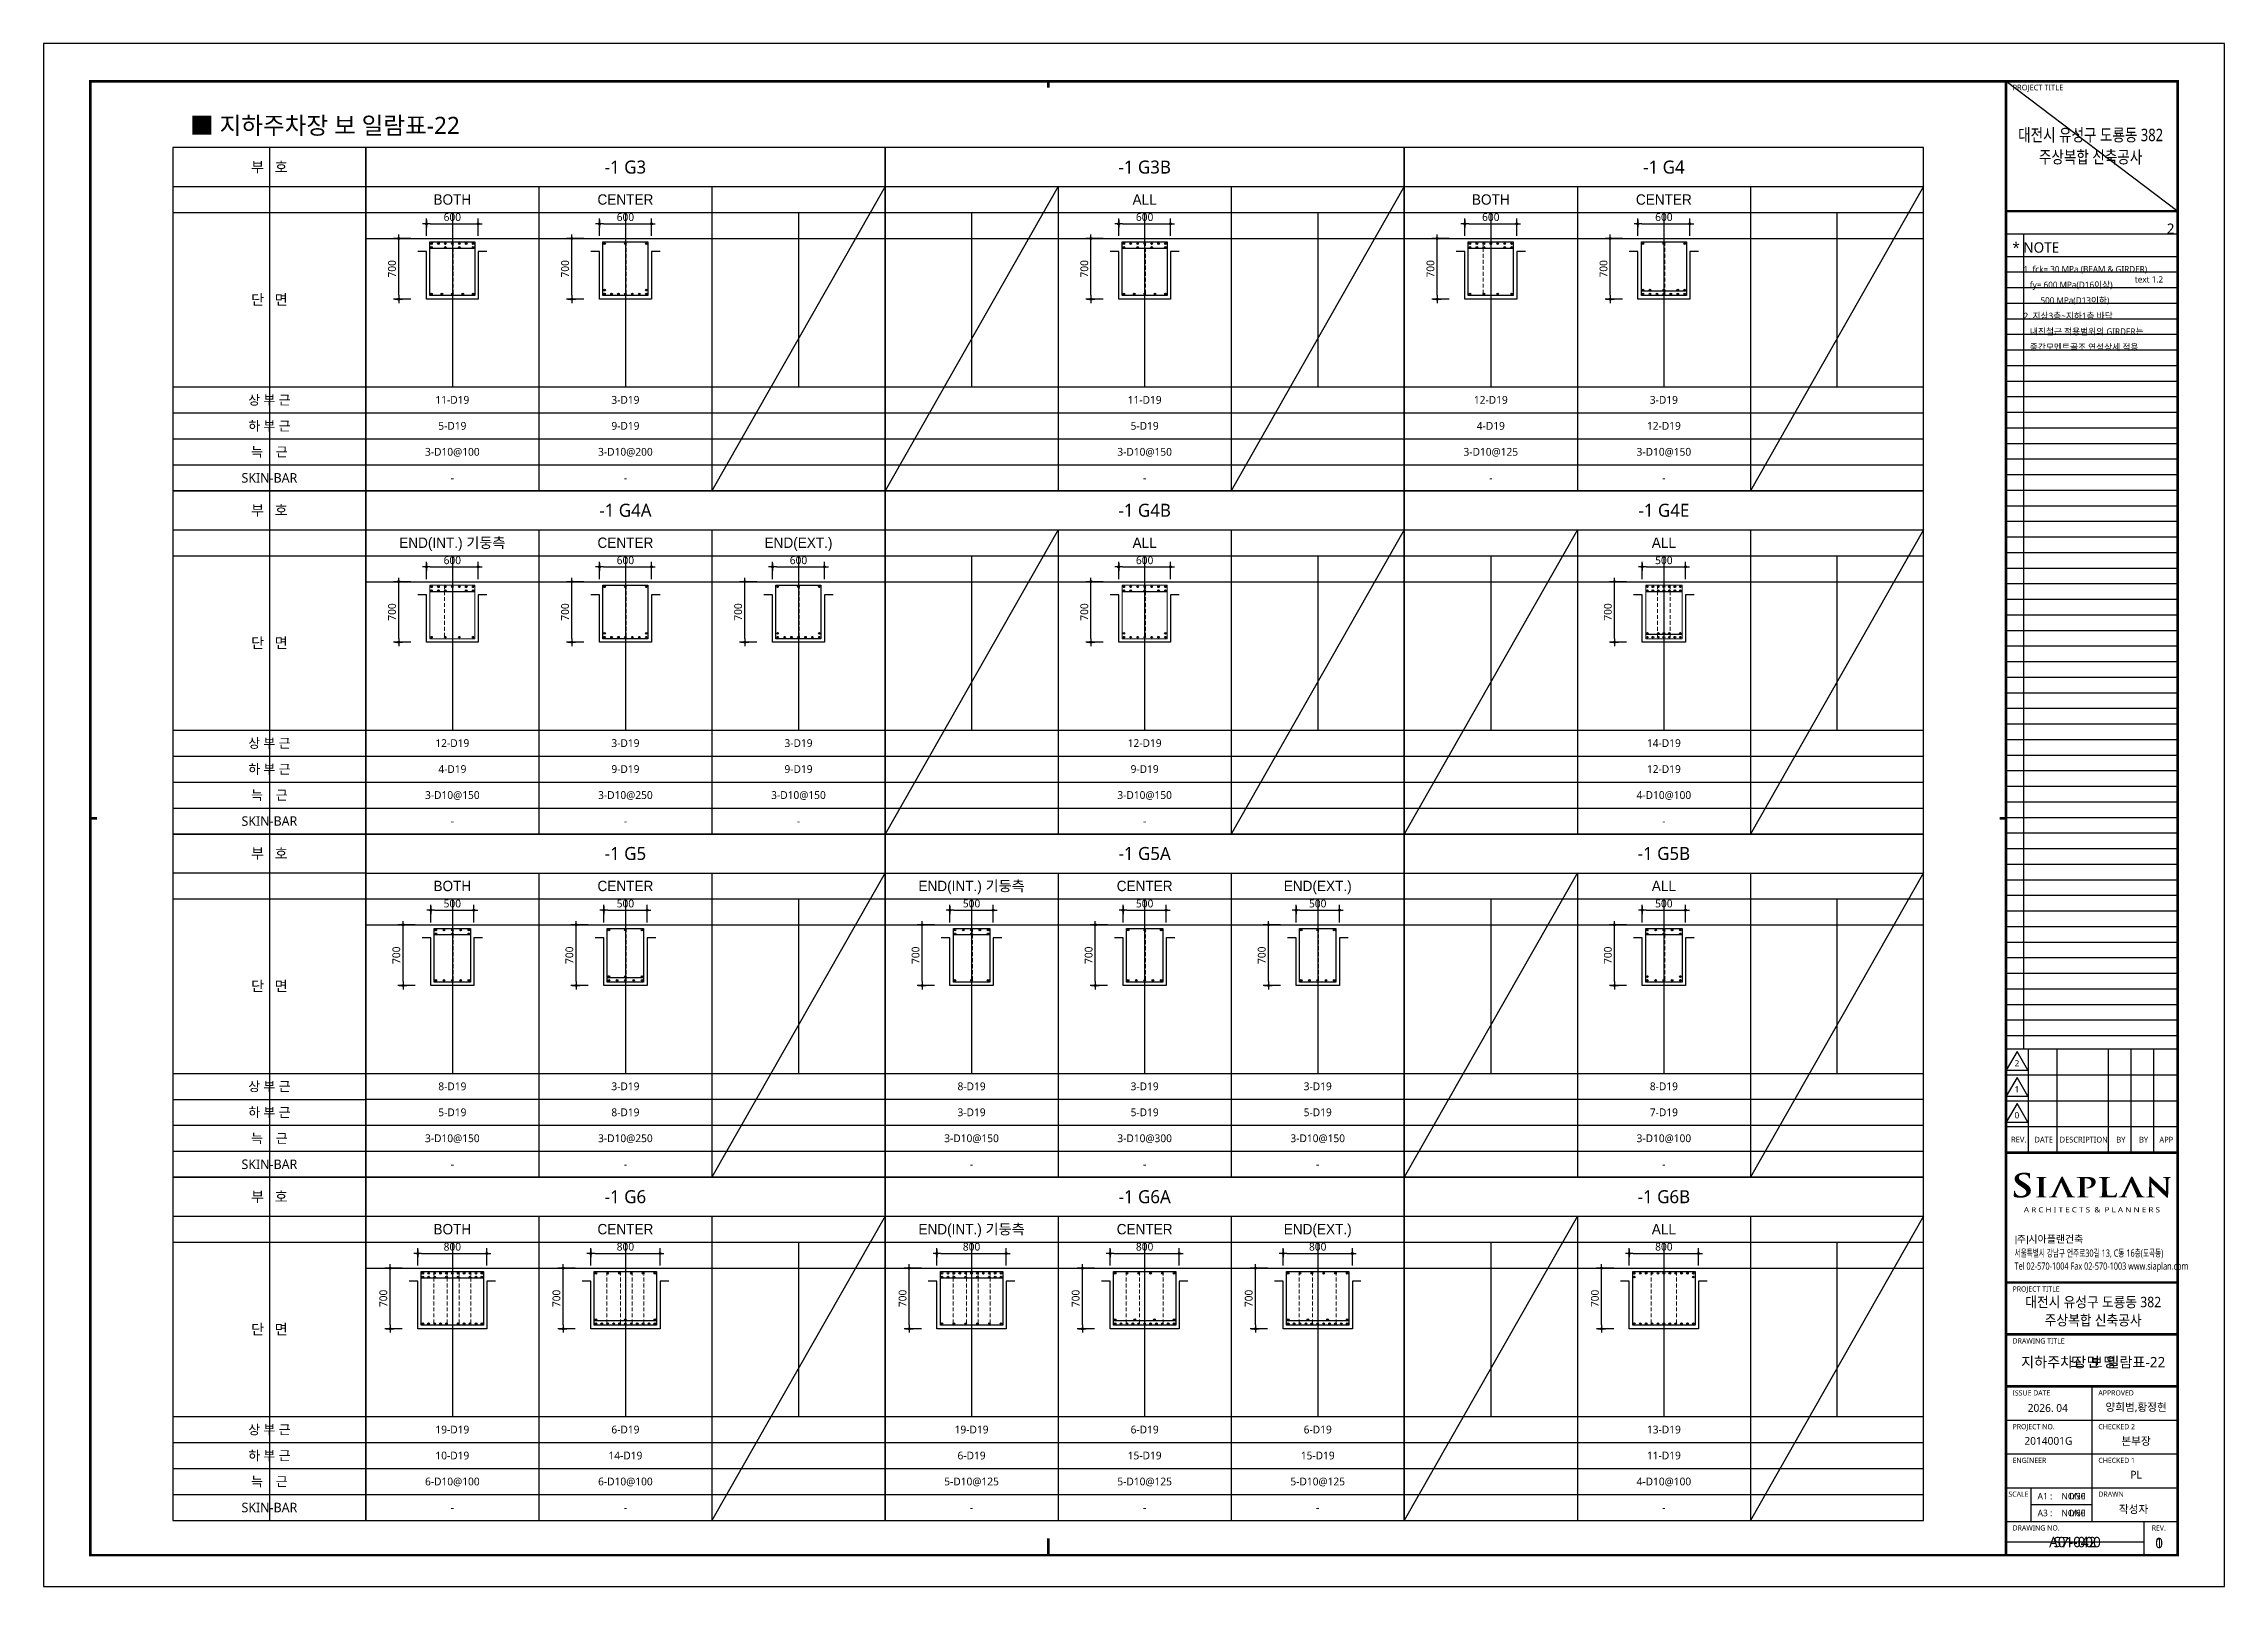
# Model space of a CAD drawing. Header units: millimetres. Extents: x 0 to 252030, y -124740 to 196020.
# Drawn here: x 75630 to 100830, y 89100 to 106920 of the extents above; entities that cross this region are included whole.
import ezdxf
from ezdxf.enums import TextEntityAlignment as Align

# ---------------------------------------------------------------- set-up
doc = ezdxf.new("R2010")
doc.units = ezdxf.units.MM
doc.header["$LTSCALE"] = 30
doc.linetypes.add('HID', pattern=[2.3, 1.5, -0.8])
doc.layers.get('DEFPOINTS').update_dxf_attribs({"color": 142})
for name, color, linetype in [('0-SEC1', 3, 'Continuous'), ('AA-SHEET-TEXT', 3, 'Continuous'), ('CON', 2, 'Continuous'), ('DIM', 7, 'Continuous'), ('ETC', 7, 'Continuous'), ('S-철근', 3, 'Continuous'), ('SHEET', 7, 'Continuous'), ('TEX', 3, 'Continuous'), ('TEXT', 6, 'Continuous'), ('TXT', 3, 'Continuous'), ('XR-FORM_(도룡동)$0$AA-SHEET', 9, 'Continuous'), ('XR-FORM_(도룡동)$0$Sheet', 7, 'Continuous'), ('XR-FORM_(도룡동)$0$Sheet-text', 3, 'Continuous'), ('XR-FORM_(도룡동)$0$TEXT', 3, 'Continuous')]:
    doc.layers.add(name, color=color, linetype=linetype)
doc.layers.add('Stirrup', color=1, linetype='Continuous', lineweight=0)
doc.layers.add('TieBar', color=7, linetype='HID', lineweight=0)
doc.styles.get("Standard").update_dxf_attribs({"font": 'malgun.ttf'})
doc.styles.add('XR-FORM$0$맑은고딕', font='malgun.ttf')
doc.styles.add('XR-FORM_(도룡동)$0$맑은고딕', font='malgun.ttf')
doc.styles.add('XR-FORM_(도룡동)$0$충북옥천_FORM$0$맑은고딕', font='malgun.ttf')
doc.styles.add('XR-FORM_(도룡동)$1$맑은고딕', font='malgun.ttf')
doc.styles.add('XR-FORM_(도룡동)$2$맑은고딕', font='malgun.ttf')
doc.styles.add('XR-FORM_(도룡동)$3$맑은고딕', font='malgun.ttf')
doc.styles.add('돋움', font='Dotum.ttf')
doc.styles.add('맑은 고딕', font='malgun.ttf')
doc.styles.add('맑은고딕', font='malgun.ttf')
doc.dimstyles.new('30NDIM', dxfattribs={"dimscale": 50, "dimtxt": 3, "dimasz": 1.5, "dimexe": 2, "dimexo": 6, "dimgap": 1, "dimtad": 1, "dimdec": 0, "dimrnd": 0.25, "dimzin": 0, "dimdsep": 46, "dimtxsty": 'Standard', "dimblk": 'Z_DOT', "dimcen": 5, "dimclrd": 256, "dimclre": 256, "dimclrt": 3, "dimadec": 0, "dimazin": 0, "dimtm": 1e-09, "dimtfac": 1, "dimtdec": 0, "dimtix": 1, "dimtmove": 2, "dimatfit": 1, "dimldrblk": 'Z_DOT', "dimfxl": 1, "dimtolj": 1, "dimtzin": 0, "dimarcsym": 0})

msp = doc.modelspace()

# ---------------------------------------------------------------- texts
at = {"layer": 'AA-SHEET-TEXT'}
for s, style, p in [('지하주차장 보 일람표-22', 'XR-FORM$0$맑은고딕', (99313.90026, 91689.9794)), ('S7-042', 'XR-FORM_(도룡동)$2$맑은고딕', (99103.50013, 89611.90968)), ('0', '맑은고딕', (100075.95675, 89601.07997))]:
    msp.add_text(s, height=120, dxfattribs=dict(at, style=style)).set_placement(p, align=Align.MIDDLE_CENTER)
for s, style, p in [('1/30', 'XR-FORM_(도룡동)$0$맑은고딕', (99225.41387, 90142.15212)), ('1/60', 'XR-FORM_(도룡동)$1$맑은고딕', (99225.41387, 89947.38398))]:
    msp.add_text(s, height=75, dxfattribs=dict(at, style=style)).set_placement(p, align=Align.MIDDLE_RIGHT)
at = {"layer": 'TEXT', "style": '맑은 고딕'}
msp.add_text('■ 지하주차장 보 일람표-22', height=200, dxfattribs=at).set_placement((77322.82534, 105974.96949), align=Align.MIDDLE_LEFT)
at = {"layer": 'TXT', "color": 2, "style": '맑은 고딕'}
for s, p in [('-1 G3', (82353.00013, 105494.49992)), ('-1 G3B', (88353.00013, 105494.49992)), ('-1 G4', (94353.00013, 105494.49992)), ('-1 G4A', (82353.00013, 101529.99992)), ('-1 G4B', (88353.00013, 101529.99992)), ('-1 G4E', (94353.00013, 101529.99992)), ('-1 G5', (82353.00013, 97565.49992)), ('-1 G5A', (88353.00013, 97565.49992)), ('-1 G5B', (94353.00013, 97565.49992)), ('-1 G6', (82353.00013, 93600.99992)), ('-1 G6A', (88353.00013, 93600.99992)), ('-1 G6B', (94353.00013, 93600.99992))]:
    msp.add_text(s, height=150, dxfattribs=at).set_placement(p, align=Align.MIDDLE_CENTER)
at = {"layer": 'TXT'}
for s, height, style, p in [('BOTH', 120, '돋움', (80353.00013, 105119.49992)), ('CENTER', 120, '돋움', (82353.00013, 105119.49992)), ('ALL', 120, '돋움', (88353.00013, 105119.49992)), ('BOTH', 120, '돋움', (92353.00013, 105119.49992)), ('CENTER', 120, '돋움', (94353.00013, 105119.49992)), ('11-D19', 90, '맑은 고딕', (80353.00013, 102804.99992)), ('3-D19', 90, '맑은 고딕', (82353.00013, 102804.99992)), ('11-D19', 90, '맑은 고딕', (88353.00013, 102804.99992)), ('12-D19', 90, '맑은 고딕', (92353.00013, 102804.99992)), ('3-D19', 90, '맑은 고딕', (94353.00013, 102804.99992)), ('5-D19', 90, '맑은 고딕', (80353.00013, 102504.99992)), ('9-D19', 90, '맑은 고딕', (82353.00013, 102504.99992)), ('5-D19', 90, '맑은 고딕', (88353.00013, 102504.99992)), ('4-D19', 90, '맑은 고딕', (92353.00013, 102504.99992)), ('12-D19', 90, '맑은 고딕', (94353.00013, 102504.99992)), ('3-D10@100', 90, '맑은 고딕', (80353.00013, 102204.99992)), ('3-D10@200', 90, '맑은 고딕', (82353.00013, 102204.99992)), ('3-D10@150', 90, '맑은 고딕', (88353.00013, 102204.99992)), ('3-D10@125', 90, '맑은 고딕', (92353.00013, 102204.99992)), ('3-D10@150', 90, '맑은 고딕', (94353.00013, 102204.99992)), ('-', 90, '맑은 고딕', (80353.00013, 101904.99992)), ('-', 90, '맑은 고딕', (82353.00013, 101904.99992)), ('-', 90, '맑은 고딕', (88353.00013, 101904.99992)), ('-', 90, '맑은 고딕', (92353.00013, 101904.99992)), ('-', 90, '맑은 고딕', (94353.00013, 101904.99992)), ('END(INT.) 기둥측', 120, '돋움', (80353.00013, 101154.99992)), ('CENTER', 120, '돋움', (82353.00013, 101154.99992)), ('END(EXT.)', 120, '돋움', (84353.00013, 101154.99992)), ('ALL', 120, '돋움', (88353.00013, 101154.99992)), ('ALL', 120, '돋움', (94353.00013, 101154.99992)), ('12-D19', 90, '맑은 고딕', (80353.00013, 98840.49992)), ('3-D19', 90, '맑은 고딕', (82353.00013, 98840.49992)), ('3-D19', 90, '맑은 고딕', (84353.00013, 98840.49992)), ('12-D19', 90, '맑은 고딕', (88353.00013, 98840.49992)), ('14-D19', 90, '맑은 고딕', (94353.00013, 98840.49992)), ('4-D19', 90, '맑은 고딕', (80353.00013, 98540.49992)), ('9-D19', 90, '맑은 고딕', (82353.00013, 98540.49992)), ('9-D19', 90, '맑은 고딕', (84353.00013, 98540.49992)), ('9-D19', 90, '맑은 고딕', (88353.00013, 98540.49992)), ('12-D19', 90, '맑은 고딕', (94353.00013, 98540.49992)), ('3-D10@150', 90, '맑은 고딕', (80353.00013, 98240.49992)), ('3-D10@250', 90, '맑은 고딕', (82353.00013, 98240.49992)), ('3-D10@150', 90, '맑은 고딕', (84353.00013, 98240.49992)), ('3-D10@150', 90, '맑은 고딕', (88353.00013, 98240.49992)), ('4-D10@100', 90, '맑은 고딕', (94353.00013, 98240.49992)), ('-', 90, '맑은 고딕', (80353.00013, 97940.49992)), ('-', 90, '맑은 고딕', (82353.00013, 97940.49992)), ('-', 90, '맑은 고딕', (84353.00013, 97940.49992)), ('-', 90, '맑은 고딕', (88353.00013, 97940.49992)), ('-', 90, '맑은 고딕', (94353.00013, 97940.49992)), ('BOTH', 120, '돋움', (80353.00013, 97190.49992)), ('CENTER', 120, '돋움', (82353.00013, 97190.49992)), ('END(INT.) 기둥측', 120, '돋움', (86353.00013, 97190.49992)), ('CENTER', 120, '돋움', (88353.00013, 97190.49992)), ('END(EXT.)', 120, '돋움', (90353.00013, 97190.49992)), ('ALL', 120, '돋움', (94353.00013, 97190.49992)), ('8-D19', 90, '맑은 고딕', (80353.00013, 94875.99992)), ('3-D19', 90, '맑은 고딕', (82353.00013, 94875.99992)), ('8-D19', 90, '맑은 고딕', (86353.00013, 94875.99992)), ('3-D19', 90, '맑은 고딕', (88353.00013, 94875.99992)), ('3-D19', 90, '맑은 고딕', (90353.00013, 94875.99992)), ('8-D19', 90, '맑은 고딕', (94353.00013, 94875.99992)), ('5-D19', 90, '맑은 고딕', (80353.00013, 94575.99992)), ('8-D19', 90, '맑은 고딕', (82353.00013, 94575.99992)), ('3-D19', 90, '맑은 고딕', (86353.00013, 94575.99992)), ('5-D19', 90, '맑은 고딕', (88353.00013, 94575.99992)), ('5-D19', 90, '맑은 고딕', (90353.00013, 94575.99992)), ('7-D19', 90, '맑은 고딕', (94353.00013, 94575.99992)), ('3-D10@150', 90, '맑은 고딕', (80353.00013, 94275.99992)), ('3-D10@250', 90, '맑은 고딕', (82353.00013, 94275.99992)), ('3-D10@150', 90, '맑은 고딕', (86353.00013, 94275.99992)), ('3-D10@300', 90, '맑은 고딕', (88353.00013, 94275.99992)), ('3-D10@150', 90, '맑은 고딕', (90353.00013, 94275.99992)), ('3-D10@100', 90, '맑은 고딕', (94353.00013, 94275.99992)), ('-', 90, '맑은 고딕', (80353.00013, 93975.99992)), ('-', 90, '맑은 고딕', (82353.00013, 93975.99992)), ('-', 90, '맑은 고딕', (86353.00013, 93975.99992)), ('-', 90, '맑은 고딕', (88353.00013, 93975.99992)), ('-', 90, '맑은 고딕', (90353.00013, 93975.99992)), ('-', 90, '맑은 고딕', (94353.00013, 93975.99992)), ('BOTH', 120, '돋움', (80353.00013, 93225.99992)), ('CENTER', 120, '돋움', (82353.00013, 93225.99992)), ('END(INT.) 기둥측', 120, '돋움', (86353.00013, 93225.99992)), ('CENTER', 120, '돋움', (88353.00013, 93225.99992)), ('END(EXT.)', 120, '돋움', (90353.00013, 93225.99992)), ('ALL', 120, '돋움', (94353.00013, 93225.99992)), ('19-D19', 90, '맑은 고딕', (80353.00013, 90911.49992)), ('6-D19', 90, '맑은 고딕', (82353.00013, 90911.49992)), ('19-D19', 90, '맑은 고딕', (86353.00013, 90911.49992)), ('6-D19', 90, '맑은 고딕', (88353.00013, 90911.49992)), ('6-D19', 90, '맑은 고딕', (90353.00013, 90911.49992)), ('13-D19', 90, '맑은 고딕', (94353.00013, 90911.49992)), ('10-D19', 90, '맑은 고딕', (80353.00013, 90611.49992)), ('14-D19', 90, '맑은 고딕', (82353.00013, 90611.49992)), ('6-D19', 90, '맑은 고딕', (86353.00013, 90611.49992)), ('15-D19', 90, '맑은 고딕', (88353.00013, 90611.49992)), ('15-D19', 90, '맑은 고딕', (90353.00013, 90611.49992)), ('11-D19', 90, '맑은 고딕', (94353.00013, 90611.49992)), ('6-D10@100', 90, '맑은 고딕', (80353.00013, 90311.49992)), ('6-D10@100', 90, '맑은 고딕', (82353.00013, 90311.49992)), ('5-D10@125', 90, '맑은 고딕', (86353.00013, 90311.49992)), ('5-D10@125', 90, '맑은 고딕', (88353.00013, 90311.49992)), ('5-D10@125', 90, '맑은 고딕', (90353.00013, 90311.49992)), ('4-D10@100', 90, '맑은 고딕', (94353.00013, 90311.49992)), ('-', 90, '맑은 고딕', (80353.00013, 90011.49992)), ('-', 90, '맑은 고딕', (82353.00013, 90011.49992)), ('-', 90, '맑은 고딕', (86353.00013, 90011.49992)), ('-', 90, '맑은 고딕', (88353.00013, 90011.49992)), ('-', 90, '맑은 고딕', (90353.00013, 90011.49992)), ('-', 90, '맑은 고딕', (94353.00013, 90011.49992))]:
    msp.add_text(s, height=height, dxfattribs=dict(at, style=style)).set_placement(p, align=Align.MIDDLE_CENTER)

# ---------------------------------------------------------------- blocks, each defined once
blk = doc.blocks.new('XR-FORM_(도룡동)$0$S')
at = {"layer": 'XR-FORM_(도룡동)$0$Sheet'}
h = blk.add_hatch(color=6, dxfattribs=at)
edge = h.paths.add_edge_path()
edge.add_spline(control_points=[(76338, 15545), (76338, 15545), (76295, 15571), (76295, 15571), (76172, 15645), (76132, 15687), (76132, 15744), (76132, 15817), (76203, 15865), (76313, 15865), (76409, 15865), (76454, 15832), (76479, 15807), (76511, 15775), (76518, 15737), (76518, 15729), (76518, 15711), (76524, 15702), (76538, 15702), (76557, 15702), (76559, 15724), (76559, 15744), (76559, 15811), (76562, 15848), (76564, 15870), (76564, 15870), (76565, 15890), (76565, 15890), (76565, 15905), (76548, 15908), (76540, 15909), (76494, 15919), (76430, 15930), (76333, 15930), (76119, 15930), (75970, 15833), (75970, 15695), (75970, 15588), (76037, 15502), (76202, 15401), (76202, 15401), (76273, 15357), (76273, 15357), (76398, 15281), (76423, 15225), (76423, 15165), (76423, 15099), (76352, 15030), (76220, 15030), (76155, 15030), (76041, 15045), (76002, 15150), (75994, 15172), (75988, 15197), (75988, 15211), (75988, 15217), (75988, 15236), (75968, 15236), (75948, 15236), (75946, 15209), (75945, 15201), (75945, 15201), (75945, 15197), (75945, 15197), (75943, 15174), (75938, 15104), (75938, 15040), (75938, 15011), (75943, 15004), (75970, 14994), (76035, 14972), (76103, 14962), (76198, 14962), (76298, 14962), (76379, 14979), (76447, 15013), (76575, 15079), (76595, 15177), (76595, 15230), (76595, 15347), (76528, 15430), (76338, 15545)], knot_values=[0, 0, 0, 0, 1, 1, 1, 2, 2, 2, 3, 3, 3, 4, 4, 4, 5, 5, 5, 6, 6, 6, 7, 7, 7, 8, 8, 8, 9, 9, 9, 10, 10, 10, 11, 11, 11, 12, 12, 12, 13, 13, 13, 14, 14, 14, 15, 15, 15, 16, 16, 16, 17, 17, 17, 18, 18, 18, 19, 19, 19, 20, 20, 20, 21, 21, 21, 22, 22, 22, 23, 23, 23, 24, 24, 24, 25, 25, 25, 26, 26, 26, 27, 27, 27, 27], degree=3, periodic=0)
h = blk.add_hatch(color=6, dxfattribs=at)
edge = h.paths.add_edge_path()
edge.add_spline(control_points=[(77180, 15007), (77180, 15007), (77166, 15007), (77166, 15007), (77156, 15007), (77148, 15007), (77134, 15009), (77098, 15014), (77093, 15029), (77089, 15056), (77084, 15098), (77084, 15641), (77086, 15677), (77089, 15714), (77100, 15725), (77131, 15729), (77143, 15731), (77153, 15732), (77163, 15732), (77163, 15732), (77180, 15732), (77180, 15732), (77188, 15732), (77195, 15739), (77195, 15747), (77195, 15755), (77188, 15761), (77180, 15761), (77180, 15761), (76814, 15761), (76814, 15761), (76806, 15761), (76800, 15755), (76800, 15747), (76800, 15739), (76806, 15732), (76814, 15732), (76814, 15732), (76832, 15732), (76832, 15732), (76847, 15732), (76860, 15730), (76871, 15728), (76897, 15723), (76909, 15710), (76912, 15677), (76912, 15677), (76912, 15677), (76912, 15677), (76914, 15650), (76915, 15103), (76908, 15057), (76904, 15025), (76895, 15014), (76873, 15011), (76858, 15008), (76843, 15007), (76827, 15007), (76826, 15007), (76814, 15007), (76814, 15007), (76806, 15007), (76800, 15000), (76800, 14992), (76800, 14984), (76806, 14977), (76814, 14977), (76814, 14977), (77180, 14977), (77180, 14977), (77188, 14977), (77195, 14984), (77195, 14992), (77195, 15000), (77188, 15007), (77180, 15007)], knot_values=[0, 0, 0, 0, 1, 1, 1, 2, 2, 2, 3, 3, 3, 4, 4, 4, 5, 5, 5, 6, 6, 6, 7, 7, 7, 8, 8, 8, 9, 9, 9, 10, 10, 10, 11, 11, 11, 12, 12, 12, 13, 13, 13, 14, 14, 14, 15, 15, 15, 16, 16, 16, 17, 17, 17, 18, 18, 18, 19, 19, 19, 20, 20, 20, 21, 21, 21, 22, 22, 22, 23, 23, 23, 24, 24, 24, 25, 25, 25, 25], degree=3, periodic=0)
h = blk.add_hatch(color=6, dxfattribs=at)
edge = h.paths.add_edge_path()
edge.add_spline(control_points=[(78289, 15008), (78289, 15008), (78256, 15008), (78256, 15008), (78252, 15008), (78248, 15009), (78243, 15010), (78220, 15014), (78192, 15028), (78158, 15085), (78158, 15085), (77848, 15727), (77836, 15749), (77824, 15773), (77816, 15784), (77802, 15784), (77787, 15784), (77771, 15771), (77757, 15741), (77757, 15741), (77450, 15097), (77450, 15097), (77424, 15042), (77401, 15015), (77350, 15010), (77342, 15009), (77328, 15008), (77317, 15008), (77317, 15008), (77304, 15008), (77304, 15008), (77298, 15008), (77292, 15002), (77292, 14994), (77292, 14987), (77298, 14980), (77304, 14980), (77304, 14980), (77609, 14980), (77609, 14980), (77615, 14980), (77621, 14987), (77621, 14994), (77621, 15002), (77615, 15008), (77609, 15008), (77609, 15008), (77576, 15008), (77576, 15008), (77539, 15008), (77534, 15021), (77534, 15033), (77534, 15044), (77540, 15068), (77552, 15094), (77552, 15094), (77762, 15561), (77762, 15561), (77762, 15561), (78005, 15016), (78004, 15016), (78005, 15014), (78005, 15012), (78004, 15010), (78003, 15008), (78001, 15008), (77998, 15008), (77998, 15008), (77984, 15008), (77984, 15008), (77978, 15008), (77972, 15002), (77972, 14994), (77972, 14987), (77978, 14980), (77984, 14980), (77984, 14980), (78289, 14980), (78289, 14980), (78295, 14980), (78301, 14987), (78301, 14994), (78301, 15002), (78295, 15008), (78289, 15008)], knot_values=[0, 0, 0, 0, 1, 1, 1, 2, 2, 2, 3, 3, 3, 4, 4, 4, 5, 5, 5, 6, 6, 6, 7, 7, 7, 8, 8, 8, 9, 9, 9, 10, 10, 10, 11, 11, 11, 12, 12, 12, 13, 13, 13, 14, 14, 14, 15, 15, 15, 16, 16, 16, 17, 17, 17, 18, 18, 18, 19, 19, 19, 20, 20, 20, 21, 21, 21, 22, 22, 22, 23, 23, 23, 24, 24, 24, 25, 25, 25, 26, 26, 26, 27, 27, 27, 28, 28, 28, 28], degree=3, periodic=0)
h = blk.add_hatch(color=250, dxfattribs=at)
edge = h.paths.add_edge_path()
edge.add_spline(control_points=[(78762, 15355), (78740, 15355), (78721, 15354), (78721, 15339), (78721, 15329), (78732, 15327), (78739, 15326), (78739, 15326), (78761, 15325), (78768, 15325), (78956, 15325), (79092, 15431), (79092, 15577), (79092, 15629), (79059, 15678), (79025, 15703), (79003, 15719), (78945, 15762), (78781, 15762), (78781, 15762), (78772, 15762), (78771, 15762), (78771, 15762), (78376, 15762), (78376, 15762), (78367, 15762), (78360, 15756), (78360, 15748), (78360, 15740), (78367, 15734), (78376, 15734), (78376, 15734), (78423, 15734), (78423, 15734), (78429, 15733), (78435, 15733), (78438, 15732), (78480, 15725), (78488, 15709), (78491, 15677), (78491, 15677), (78491, 15677), (78491, 15677), (78493, 15651), (78494, 15108), (78487, 15062), (78481, 15030), (78474, 15013), (78453, 15010), (78437, 15007), (78422, 15006), (78407, 15006), (78406, 15006), (78396, 15006), (78396, 15006), (78387, 15006), (78380, 14999), (78380, 14991), (78380, 14983), (78387, 14977), (78396, 14977), (78396, 14977), (78791, 14977), (78791, 14977), (78800, 14977), (78807, 14983), (78807, 14991), (78807, 14999), (78800, 15006), (78791, 15006), (78791, 15006), (78781, 15006), (78781, 15006), (78761, 15006), (78733, 15008), (78715, 15010), (78681, 15013), (78672, 15031), (78668, 15061), (78662, 15105), (78662, 15684), (78662, 15690), (78662, 15699), (78664, 15704), (78669, 15705), (78679, 15708), (78707, 15709), (78729, 15709), (78757, 15709), (78810, 15704), (78857, 15670), (78924, 15623), (78931, 15562), (78931, 15520), (78931, 15418), (78833, 15355), (78762, 15355)], knot_values=[0, 0, 0, 0, 1, 1, 1, 2, 2, 2, 3, 3, 3, 4, 4, 4, 5, 5, 5, 6, 6, 6, 7, 7, 7, 8, 8, 8, 9, 9, 9, 10, 10, 10, 11, 11, 11, 12, 12, 12, 13, 13, 13, 14, 14, 14, 15, 15, 15, 16, 16, 16, 17, 17, 17, 18, 18, 18, 19, 19, 19, 20, 20, 20, 21, 21, 21, 22, 22, 22, 23, 23, 23, 24, 24, 24, 25, 25, 25, 26, 26, 26, 27, 27, 27, 28, 28, 28, 29, 29, 29, 30, 30, 30, 31, 31, 31, 32, 32, 32, 32], degree=3, periodic=0)
h = blk.add_hatch(color=250, dxfattribs=at)
edge = h.paths.add_edge_path()
edge.add_spline(control_points=[(79896, 15147), (79880, 15147), (79878, 15134), (79877, 15128), (79875, 15109), (79860, 15082), (79845, 15069), (79815, 15043), (79768, 15042), (79696, 15042), (79592, 15042), (79561, 15049), (79541, 15063), (79541, 15063), (79541, 15063), (79541, 15063), (79522, 15076), (79515, 15314), (79515, 15460), (79515, 15617), (79515, 15645), (79518, 15677), (79521, 15714), (79532, 15724), (79562, 15729), (79578, 15731), (79599, 15732), (79612, 15732), (79620, 15732), (79633, 15732), (79638, 15739), (79640, 15742), (79641, 15745), (79641, 15748), (79641, 15756), (79634, 15762), (79626, 15762), (79626, 15762), (79235, 15762), (79235, 15762), (79226, 15762), (79220, 15756), (79220, 15748), (79220, 15743), (79222, 15738), (79227, 15736), (79227, 15735), (79229, 15735), (79229, 15734), (79235, 15732), (79243, 15732), (79247, 15732), (79265, 15732), (79280, 15731), (79290, 15729), (79331, 15722), (79340, 15709), (79342, 15677), (79344, 15651), (79345, 15108), (79338, 15062), (79332, 15030), (79326, 15013), (79304, 15010), (79290, 15007), (79276, 15006), (79262, 15006), (79262, 15006), (79245, 15006), (79245, 15006), (79237, 15006), (79230, 14999), (79230, 14991), (79230, 14983), (79237, 14977), (79245, 14977), (79245, 14977), (79615, 14977), (79615, 14977), (79615, 14977), (79805, 14976), (79805, 14976), (79874, 14976), (79882, 14981), (79891, 15006), (79901, 15036), (79910, 15113), (79910, 15125), (79910, 15135), (79910, 15147), (79896, 15147)], knot_values=[0, 0, 0, 0, 1, 1, 1, 2, 2, 2, 3, 3, 3, 4, 4, 4, 5, 5, 5, 6, 6, 6, 7, 7, 7, 8, 8, 8, 9, 9, 9, 10, 10, 10, 11, 11, 11, 12, 12, 12, 13, 13, 13, 14, 14, 14, 15, 15, 15, 16, 16, 16, 17, 17, 17, 18, 18, 18, 19, 19, 19, 20, 20, 20, 21, 21, 21, 22, 22, 22, 23, 23, 23, 24, 24, 24, 25, 25, 25, 26, 26, 26, 27, 27, 27, 28, 28, 28, 29, 29, 29, 30, 30, 30, 30], degree=3, periodic=0)
h = blk.add_hatch(color=250, dxfattribs=at)
edge = h.paths.add_edge_path()
edge.add_spline(control_points=[(80974, 15008), (80974, 15008), (80942, 15008), (80942, 15008), (80937, 15008), (80933, 15009), (80928, 15010), (80905, 15014), (80878, 15028), (80843, 15085), (80843, 15085), (80533, 15727), (80521, 15749), (80509, 15773), (80501, 15784), (80487, 15784), (80472, 15784), (80457, 15771), (80442, 15741), (80442, 15741), (80135, 15097), (80135, 15097), (80109, 15042), (80086, 15015), (80035, 15010), (80027, 15009), (80013, 15008), (80002, 15008), (80002, 15008), (79989, 15008), (79989, 15008), (79983, 15008), (79977, 15002), (79977, 14994), (79977, 14987), (79983, 14980), (79989, 14980), (79989, 14980), (80294, 14980), (80294, 14980), (80300, 14980), (80306, 14987), (80306, 14994), (80306, 15002), (80300, 15008), (80294, 15008), (80294, 15008), (80261, 15008), (80261, 15008), (80224, 15008), (80219, 15021), (80219, 15033), (80219, 15044), (80225, 15068), (80237, 15094), (80237, 15094), (80447, 15561), (80447, 15561), (80447, 15561), (80690, 15016), (80690, 15016), (80690, 15014), (80690, 15012), (80689, 15010), (80688, 15008), (80686, 15008), (80683, 15008), (80683, 15008), (80669, 15008), (80669, 15008), (80663, 15008), (80657, 15002), (80657, 14994), (80657, 14987), (80663, 14980), (80669, 14980), (80669, 14980), (80974, 14980), (80974, 14980), (80980, 14980), (80986, 14987), (80986, 14994), (80986, 15002), (80980, 15008), (80974, 15008)], knot_values=[0, 0, 0, 0, 1, 1, 1, 2, 2, 2, 3, 3, 3, 4, 4, 4, 5, 5, 5, 6, 6, 6, 7, 7, 7, 8, 8, 8, 9, 9, 9, 10, 10, 10, 11, 11, 11, 12, 12, 12, 13, 13, 13, 14, 14, 14, 15, 15, 15, 16, 16, 16, 17, 17, 17, 18, 18, 18, 19, 19, 19, 20, 20, 20, 21, 21, 21, 22, 22, 22, 23, 23, 23, 24, 24, 24, 25, 25, 25, 26, 26, 26, 27, 27, 27, 28, 28, 28, 28], degree=3, periodic=0)
h = blk.add_hatch(color=250, dxfattribs=at)
edge = h.paths.add_edge_path()
edge.add_spline(control_points=[(81976, 15761), (81976, 15761), (81692, 15761), (81692, 15761), (81686, 15761), (81681, 15755), (81681, 15747), (81681, 15739), (81686, 15732), (81692, 15732), (81692, 15732), (81700, 15732), (81702, 15732), (81718, 15732), (81744, 15732), (81760, 15726), (81783, 15717), (81794, 15705), (81795, 15641), (81795, 15641), (81806, 15233), (81806, 15224), (81806, 15224), (81806, 15202), (81806, 15202), (81797, 15210), (81212, 15762), (81212, 15762), (81199, 15775), (81187, 15784), (81176, 15784), (81158, 15784), (81158, 15750), (81158, 15740), (81158, 15740), (81148, 15134), (81148, 15134), (81147, 15045), (81143, 15018), (81117, 15011), (81101, 15006), (81079, 15006), (81068, 15006), (81067, 15006), (81057, 15006), (81057, 15006), (81051, 15006), (81046, 14999), (81046, 14991), (81046, 14983), (81051, 14976), (81057, 14976), (81057, 14976), (81353, 14976), (81353, 14976), (81359, 14976), (81364, 14983), (81364, 14991), (81364, 14999), (81359, 15006), (81353, 15006), (81353, 15006), (81342, 15006), (81340, 15006), (81324, 15006), (81303, 15006), (81284, 15013), (81268, 15018), (81251, 15035), (81248, 15122), (81248, 15122), (81237, 15522), (81236, 15534), (81241, 15530), (81780, 15014), (81821, 14978), (81833, 14966), (81851, 14966), (81864, 14966), (81880, 14966), (81882, 14986), (81882, 15002), (81882, 15002), (81894, 15649), (81894, 15649), (81895, 15706), (81903, 15722), (81931, 15729), (81944, 15732), (81952, 15732), (81963, 15732), (81965, 15732), (81976, 15732), (81976, 15732), (81982, 15732), (81987, 15739), (81987, 15747), (81987, 15755), (81982, 15761), (81976, 15761)], knot_values=[0, 0, 0, 0, 1, 1, 1, 2, 2, 2, 3, 3, 3, 4, 4, 4, 5, 5, 5, 6, 6, 6, 7, 7, 7, 8, 8, 8, 9, 9, 9, 10, 10, 10, 11, 11, 11, 12, 12, 12, 13, 13, 13, 14, 14, 14, 15, 15, 15, 16, 16, 16, 17, 17, 17, 18, 18, 18, 19, 19, 19, 20, 20, 20, 21, 21, 21, 22, 22, 22, 23, 23, 23, 24, 24, 24, 25, 25, 25, 26, 26, 26, 27, 27, 27, 28, 28, 28, 29, 29, 29, 30, 30, 30, 31, 31, 31, 32, 32, 32, 33, 33, 33, 33], degree=3, periodic=0)
at = {"layer": 'DEFPOINTS'}
for p, q in [((75750, 52950), (82250, 52950)), ((75640, 52073), (82226, 52073)), ((76315, 52073), (76315, 20700)), ((82250, 51196), (75640, 51196)), ((82250, 50596), (75640, 50596)), ((82250, 49996), (75640, 49996)), ((82250, 49396), (75640, 49396)), ((82250, 48796), (75640, 48796)), ((82250, 48196), (75640, 48196)), ((82250, 47596), (75640, 47596)), ((82250, 46996), (75640, 46996)), ((82250, 46396), (75640, 46396)), ((82250, 45796), (75640, 45796)), ((82250, 45196), (75640, 45196)), ((82250, 44596), (75640, 44596)), ((82250, 43996), (75640, 43996)), ((82250, 43396), (75640, 43396)), ((82250, 42796), (75640, 42796)), ((82250, 42196), (75640, 42196)), ((82250, 41596), (75640, 41596)), ((82250, 40996), (75640, 40996)), ((82250, 40396), (75640, 40396)), ((82250, 39796), (75640, 39796)), ((82250, 39196), (75640, 39196)), ((82250, 38596), (75640, 38596)), ((82250, 37996), (75640, 37996)), ((82250, 37396), (75640, 37396)), ((82250, 36796), (75640, 36796)), ((82250, 36196), (75640, 36196)), ((82250, 35596), (75640, 35596)), ((82250, 34996), (75640, 34996)), ((82250, 34396), (75640, 34396)), ((82250, 33796), (75640, 33796)), ((82250, 33196), (75640, 33196)), ((82250, 32596), (75640, 32596)), ((82250, 31996), (75640, 31996)), ((82250, 31396), (75640, 31396)), ((82250, 30796), (75640, 30796)), ((82250, 30196), (75640, 30196)), ((82250, 29596), (75640, 29596)), ((82250, 28996), (75640, 28996)), ((82250, 28396), (75640, 28396)), ((82250, 27796), (75640, 27796)), ((82250, 27196), (75640, 27196)), ((82250, 26596), (75640, 26596)), ((82250, 25996), (75640, 25996)), ((82250, 25396), (75640, 25396)), ((82250, 24796), (75640, 24796)), ((82250, 24196), (75640, 24196)), ((82250, 23596), (75640, 23596)), ((82250, 22996), (75640, 22996)), ((82250, 22396), (75640, 22396)), ((82250, 21796), (75640, 21796)), ((82250, 21196), (75640, 21196)), ((80950, 1706), (75640, 1706))]:
    blk.add_line(p, q, dxfattribs=at)
at = {"layer": 'XR-FORM_(도룡동)$0$AA-SHEET', "const_width": 99.9}
blk.add_lwpolyline([(75750, 52950), (82250, 52950)], dxfattribs=at)
at = {"layer": 'XR-FORM_(도룡동)$0$Sheet'}
for p, q in [((75590, 20700), (82204, 20700)), ((76490, 20700), (76490, 16700)), ((77590, 20700), (77590, 16700)), ((79575, 20700), (79575, 16700)), ((80450, 20700), (80450, 16700)), ((81325, 20700), (81325, 16700)), ((75640, 19700), (82254, 19700)), ((75640, 18700), (82254, 18700)), ((75640, 17700), (82254, 17700)), ((78945, 7700), (78945, 2500)), ((75640, 6400), (82250, 6400)), ((75640, 5100), (82250, 5100)), ((75640, 3800), (82250, 3800)), ((76591, 3798), (76591, 2500)), ((76591, 3149), (78945, 3149)), ((75640, 2500), (82250, 2500)), ((80950, 2500), (80950, 1200))]:
    blk.add_line(p, q, dxfattribs=at)
at = {"layer": 'XR-FORM_(도룡동)$0$Sheet', "const_width": 100}
blk.add_lwpolyline([(1850, 57950), (82250, 57950), (82250, 1200), (1850, 1200)], close=True, dxfattribs=at)
at = {"layer": 'XR-FORM_(도룡동)$0$Sheet', "linetype": 'Continuous', "const_width": 100}
for points in [[(38745, 57950), (38745, 57700)], [(2100, 29575), (1850, 29575)], [(75640, 29575), (75390, 29575)], [(38745, 1846), (38745, 1200)]]:
    blk.add_lwpolyline(points, dxfattribs=at)
at = {"layer": 'XR-FORM_(도룡동)$0$Sheet', "const_width": 100}
for points in [[(75640, 57950), (75640, 1200)], [(75640, 52950), (82250, 52950)], [(75640, 16700), (82250, 16700)], [(75640, 11700), (82250, 11700)], [(75640, 9700), (82250, 9700)], [(75640, 7700), (82250, 7700)]]:
    blk.add_lwpolyline(points, dxfattribs=at)
at = {"layer": 'XR-FORM_(도룡동)$0$Sheet'}
for points in [[(76065, 20589), (75650, 19869), (76481, 19869)], [(76065, 19589), (75650, 18869), (76481, 18869)], [(76065, 18589), (75650, 17869), (76481, 17869)]]:
    blk.add_lwpolyline(points, close=True, dxfattribs=at)
at = {"layer": 'XR-FORM_(도룡동)$0$Sheet', "color": 3, "const_width": 28}
for points in [[(76026, 13508), (76026, 13172)], [(76466, 13508), (76466, 13172)]]:
    blk.add_lwpolyline(points, dxfattribs=at)
at = {"layer": 'DEFPOINTS', "style": 'XR-FORM_(도룡동)$3$맑은고딕'}
blk.add_text('2', height=400, dxfattribs=at).set_placement((82126, 52273), align=Align.MIDDLE_RIGHT)
blk.add_text('text 1.2', height=240, dxfattribs=at).set_placement((80599, 50202))
blk.add_text('도 면 명', height=400, dxfattribs=at).set_placement((78996, 8633), align=Align.MIDDLE_CENTER)
at = {"layer": 'XR-FORM_(도룡동)$0$Sheet', "style": 'XR-FORM_(도룡동)$3$맑은고딕'}
for s, height, p in [('PROJECT TITLE', 220, (75890, 57600)), ('PROJECT TITLE', 200, (75890, 11350)), ('DRAWING TITLE', 200, (75890, 9350)), ('ISSUE DATE', 200, (75890, 7350)), ('APPROVED', 200, (79195, 7350)), ('PROJECT NO. ', 200, (75890, 6050)), ('CHECKED 2 ', 200, (79195, 6050)), ('ENGINEER', 200, (75890, 4750)), ('CHECKED 1 ', 200, (79195, 4750)), ('SCALE', 200, (75730, 3450)), ('DRAWN', 200, (79195, 3450)), ('DRAWING NO.', 200, (75890, 2150)), ('REV.', 200, (81250, 2150))]:
    blk.add_text(s, height=height, dxfattribs=at).set_placement(p)
for s, height, p in [('2', 240, (76059, 20140)), ('1', 240, (76059, 19140)), ('0', 240, (76059, 18140)), (' REV.', 220, (76090, 17200)), ('DATE', 220, (77090, 17200)), ('DESCRIPTION', 220, (78632, 17200)), ('BY', 220, (80062, 17200)), ('BY', 220, (80938, 17200)), ('APP', 220, (81812, 17200))]:
    blk.add_text(s, height=height, dxfattribs=at).set_placement(p, align=Align.MIDDLE)
at = {"layer": 'XR-FORM_(도룡동)$0$Sheet', "color": 3, "style": 'XR-FORM_(도룡동)$3$맑은고딕', "width": 1.2}
blk.add_text('A R C H I T E C T S  &  P L A N N E R S', height=200, dxfattribs=at).set_placement((78947, 14500), align=Align.MIDDLE_CENTER)
at = {"layer": 'XR-FORM_(도룡동)$0$Sheet', "color": 3, "style": 'XR-FORM_(도룡동)$3$맑은고딕'}
blk.add_text('주 시아플랜건축', height=280, dxfattribs=at).set_placement((76057, 13372), align=Align.MIDDLE_LEFT)
at = {"layer": 'XR-FORM_(도룡동)$0$Sheet', "color": 3, "style": 'XR-FORM_(도룡동)$3$맑은고딕', "width": 0.65}
for s, p in [('서울특별시 강남구 언주로30길 13, C동 16층(도곡동)', (75966, 12833)), ('Tel 02-570-1004 Fax 02-570-1003 www.siaplan.com', (75966, 12333))]:
    blk.add_text(s, height=280, dxfattribs=at).set_placement(p, align=Align.MIDDLE_LEFT)
at = {"layer": 'XR-FORM_(도룡동)$0$Sheet-text', "style": 'XR-FORM_(도룡동)$3$맑은고딕'}
blk.add_text('* NOTE', height=400, dxfattribs=at).set_placement((75881, 51550), align=Align.MIDDLE_LEFT)
at = {"layer": 'XR-FORM_(도룡동)$0$TEXT'}
for s, height, style, p in [('2026. 04', 300, 'XR-FORM_(도룡동)$3$맑은고딕', (77247, 6870)), ('A1 : ', 250, 'XR-FORM_(도룡동)$0$충북옥천_FORM$0$맑은고딕', (77179, 3474)), ('A3 : ', 250, 'XR-FORM_(도룡동)$0$충북옥천_FORM$0$맑은고딕', (77179, 2825))]:
    blk.add_text(s, height=height, dxfattribs=dict(at, style=style)).set_placement(p, align=Align.MIDDLE_CENTER)
at = {"layer": 'XR-FORM_(도룡동)$0$TEXT', "style": 'XR-FORM_(도룡동)$3$맑은고딕'}
blk.add_text('양희범,황정현', height=300, dxfattribs=at).set_placement((80649, 6901), align=Align.MIDDLE)
blk = doc.blocks.new('XR-FORM_(도룡동)', base_point=(101.33, -56114.51))
at = {"layer": 'DEFPOINTS'}
blk.add_line((377.95, 289.75), (411, 264.75), dxfattribs=at)
blk.add_lwpolyline([(0, 0), (420, 0), (420, 297), (0, 297)], close=True, dxfattribs=at)
at = {"xscale": 0.005, "yscale": 0.005, "zscale": 0.005}
blk.add_blockref('XR-FORM_(도룡동)$0$S', (-0.25, 0), dxfattribs=at)
at = {"layer": 'DEFPOINTS', "style": 'XR-FORM_(도룡동)$3$맑은고딕'}
for s, p in [('2014001G', (386.1, 28.01)), ('본부장', (402.99, 28.01)), ('PL', (402.99, 21.51))]:
    blk.add_text(s, height=1.5, dxfattribs=at).set_placement(p, align=Align.MIDDLE)
for p in [(393.26, 17.37), (393.26, 14.12)]:
    blk.add_text('NONE', height=1.25, dxfattribs=at).set_placement(p, align=Align.MIDDLE_RIGHT)
for s, height, p in [('작성자', 1.5, (402.51, 14.85)), ('A01-000', 2, (391.22, 8.53))]:
    blk.add_text(s, height=height, dxfattribs=at).set_placement(p, align=Align.MIDDLE_CENTER)
at = {"layer": 'XR-FORM_(도룡동)$0$Sheet-text', "style": 'XR-FORM_(도룡동)$3$맑은고딕', "width": 0.8}
for s, p in [('대전시 유성구 도룡동 382', (394.23, 279.42)), ('주상복합 신축공사', (394.23, 275.17))]:
    blk.add_text(s, height=2.4, dxfattribs=at).set_placement(p, align=Align.MIDDLE_CENTER)
at = {"layer": 'XR-FORM_(도룡동)$0$TEXT', "style": 'XR-FORM_(도룡동)$3$맑은고딕', "width": 0.9}
for s, p in [('대전시 유성구 도룡동 382', (394.73, 54.74)), ('주상복합 신축공사', (394.73, 51.24))]:
    blk.add_text(s, height=2, dxfattribs=at).set_placement(p, align=Align.MIDDLE_CENTER)
at = {"layer": 'XR-FORM_(도룡동)$0$TEXT', "style": 'XR-FORM_(도룡동)$3$맑은고딕'}
blk.add_text('1', height=2, dxfattribs=at).set_placement((407.43, 8.35), align=Align.MIDDLE_CENTER)
blk = doc.blocks.new('*U160')
at = {"layer": 'DEFPOINTS'}
for p, q in [((-1114, 5286), (-1114, 1321)), ((-2229, 4536), (0, 4536))]:
    blk.add_line(p, q, dxfattribs=at)
at = {"layer": 'SHEET'}
blk.add_line((-2229, 4836), (0, 4836), dxfattribs=at)
at = {"layer": 'SHEET', "color": 6}
for p, q in [((-2229, 2521), (0, 2521)), ((-2229, 2221), (0, 2221)), ((-2229, 1921), (0, 1921)), ((-2229, 1621), (0, 1621))]:
    blk.add_line(p, q, dxfattribs=at)
at = {"layer": 'SHEET'}
blk.add_lwpolyline([(0, 5286), (-2229, 5286), (-2229, 1321), (0, 1321)], close=True, dxfattribs=at)
at = {"layer": 'TXT', "style": '맑은 고딕'}
for s, height, p in [('부   호', 120, (-1114, 5061)), ('단   면', 120, (-1114, 3529)), ('상 부 근', 110, (-1114, 2371)), ('하 부 근', 110, (-1114, 2071)), ('늑    근', 110, (-1114, 1771)), ('SKIN-BAR', 110, (-1114, 1471))]:
    blk.add_text(s, height=height, dxfattribs=at).set_placement(p, align=Align.MIDDLE_CENTER)
blk = doc.blocks.new('NOTE-보일람표')
at = {"layer": 'TEX', "style": '맑은 고딕'}
for s, p in [('1. fck= 30 MPa (BEAM & GIRDER)', (0, -144)), ('   fy= 600 MPa(D16이상) ', (0, -324)), ('        500 MPa(D13이하)', (0, -504)), ('2. 지상3층~지하1층 바닥', (0, -684)), ('   중간모멘트골조 연성상세 적용', (0, -1044)), ('   내진철근 적용범위의 GIRDER는', (0, -864))]:
    blk.add_text(s, height=72, dxfattribs=at).set_placement(p, align=Align.MIDDLE_LEFT)
blk = doc.blocks.new('4등분')
at = {"layer": 'DEFPOINTS'}
for p, q in [((1000, 3214), (1000, 1200)), ((3000, 3214), (3000, 1200)), ((5000, 3214), (5000, 1200)), ((0, 2914), (6000, 2914))]:
    blk.add_line(p, q, dxfattribs=at)
at = {"layer": 'SHEET'}
blk.add_line((0, 3514), (6000, 3514), dxfattribs=at)
at = {"layer": 'SHEET', "color": 6}
for p, q in [((2000, 3514), (2000, 0)), ((4000, 3514), (4000, 0)), ((0, 3214), (6000, 3214)), ((0, 1200), (6000, 1200)), ((0, 900), (6000, 900)), ((0, 600), (6000, 600)), ((0, 300), (6000, 300))]:
    blk.add_line(p, q, dxfattribs=at)
at = {"layer": 'SHEET'}
blk.add_lwpolyline([(6000, 3964), (0, 3964), (0, 0), (6000, 0)], close=True, dxfattribs=at)
blk = doc.blocks.new('Z_DOT')
at = {"layer": 'DIM', "color": 0}
for p, q in [((-1, 0), (1, 0)), ((0, -1), (0, 1))]:
    blk.add_line(p, q, dxfattribs=at)
for radius in [0.25, 0.125]:
    blk.add_circle((0, 0), radius, dxfattribs=at)
blk = doc.blocks.new('*D848')
at = {"layer": 'DEFPOINTS', "color": 0, "transparency": 16777216}
for p in [(80653, 104840), (80053, 104519), (80653, 104519)]:
    blk.add_point(p, dxfattribs=at)
at = {"layer": 'DIM', "lineweight": -2, "transparency": 16777216}
for p, q in [((80053, 104699), (80053, 104900)), ((80098, 104840), (80608, 104840)), ((80653, 104699), (80653, 104900))]:
    blk.add_line(p, q, dxfattribs=at)
at = {"layer": 'DIM', "lineweight": -2, "transparency": 16777216, "xscale": 45, "yscale": 45, "zscale": 45, "rotation": 180}
blk.add_blockref('Z_DOT', (80053, 104840), dxfattribs=at)
at = {"layer": 'DIM', "lineweight": -2, "transparency": 16777216, "xscale": 45, "yscale": 45, "zscale": 45}
blk.add_blockref('Z_DOT', (80653, 104840), dxfattribs=at)
at = {"layer": 'DIM', "color": 3, "transparency": 16777216, "insert": (80353, 104916), "char_height": 90, "attachment_point": 5}
blk.add_mtext('\\A1;600', dxfattribs=at)
blk = doc.blocks.new('*D849')
at = {"layer": 'DEFPOINTS', "color": 0, "transparency": 16777216}
for p in [(79733, 104669), (80053, 104669), (80053, 103969)]:
    blk.add_point(p, dxfattribs=at)
at = {"layer": 'DIM', "lineweight": -2, "transparency": 16777216}
for p, q in [((79873, 104669), (79673, 104669)), ((79733, 104014), (79733, 104624)), ((79873, 103969), (79673, 103969))]:
    blk.add_line(p, q, dxfattribs=at)
at = {"layer": 'DIM', "lineweight": -2, "transparency": 16777216, "xscale": 45, "yscale": 45, "zscale": 45}
for p, rotation in [((79733, 104669), 90), ((79733, 103969), 270)]:
    blk.add_blockref('Z_DOT', p, dxfattribs=dict(at, rotation=rotation))
at = {"layer": 'DIM', "color": 3, "transparency": 16777216, "insert": (79656, 104319), "char_height": 90, "attachment_point": 5, "rotation": 90}
blk.add_mtext('\\A1;700', dxfattribs=at)
blk = doc.blocks.new('*D793')
at = {"layer": 'DEFPOINTS', "color": 0, "transparency": 16777216}
for p in [(82653, 104840), (82053, 104519), (82653, 104519)]:
    blk.add_point(p, dxfattribs=at)
at = {"layer": 'DIM', "lineweight": -2, "transparency": 16777216}
for p, q in [((82053, 104699), (82053, 104900)), ((82098, 104840), (82608, 104840)), ((82653, 104699), (82653, 104900))]:
    blk.add_line(p, q, dxfattribs=at)
at = {"layer": 'DIM', "lineweight": -2, "transparency": 16777216, "xscale": 45, "yscale": 45, "zscale": 45, "rotation": 180}
blk.add_blockref('Z_DOT', (82053, 104840), dxfattribs=at)
at = {"layer": 'DIM', "lineweight": -2, "transparency": 16777216, "xscale": 45, "yscale": 45, "zscale": 45}
blk.add_blockref('Z_DOT', (82653, 104840), dxfattribs=at)
at = {"layer": 'DIM', "color": 3, "transparency": 16777216, "insert": (82353, 104916), "char_height": 90, "attachment_point": 5}
blk.add_mtext('\\A1;600', dxfattribs=at)
blk = doc.blocks.new('*D794')
at = {"layer": 'DEFPOINTS', "color": 0, "transparency": 16777216}
for p in [(81733, 104669), (82053, 104669), (82053, 103969)]:
    blk.add_point(p, dxfattribs=at)
at = {"layer": 'DIM', "lineweight": -2, "transparency": 16777216}
for p, q in [((81873, 104669), (81673, 104669)), ((81733, 104014), (81733, 104624)), ((81873, 103969), (81673, 103969))]:
    blk.add_line(p, q, dxfattribs=at)
at = {"layer": 'DIM', "lineweight": -2, "transparency": 16777216, "xscale": 45, "yscale": 45, "zscale": 45}
for p, rotation in [((81733, 104669), 90), ((81733, 103969), 270)]:
    blk.add_blockref('Z_DOT', p, dxfattribs=dict(at, rotation=rotation))
at = {"layer": 'DIM', "color": 3, "transparency": 16777216, "insert": (81656, 104319), "char_height": 90, "attachment_point": 5, "rotation": 90}
blk.add_mtext('\\A1;700', dxfattribs=at)
blk = doc.blocks.new('*D795')
at = {"layer": 'DEFPOINTS', "color": 0, "transparency": 16777216}
for p in [(88653, 104840), (88053, 104519), (88653, 104519)]:
    blk.add_point(p, dxfattribs=at)
at = {"layer": 'DIM', "lineweight": -2, "transparency": 16777216}
for p, q in [((88053, 104699), (88053, 104900)), ((88098, 104840), (88608, 104840)), ((88653, 104699), (88653, 104900))]:
    blk.add_line(p, q, dxfattribs=at)
at = {"layer": 'DIM', "lineweight": -2, "transparency": 16777216, "xscale": 45, "yscale": 45, "zscale": 45, "rotation": 180}
blk.add_blockref('Z_DOT', (88053, 104840), dxfattribs=at)
at = {"layer": 'DIM', "lineweight": -2, "transparency": 16777216, "xscale": 45, "yscale": 45, "zscale": 45}
blk.add_blockref('Z_DOT', (88653, 104840), dxfattribs=at)
at = {"layer": 'DIM', "color": 3, "transparency": 16777216, "insert": (88353, 104916), "char_height": 90, "attachment_point": 5}
blk.add_mtext('\\A1;600', dxfattribs=at)
blk = doc.blocks.new('*D796')
at = {"layer": 'DEFPOINTS', "color": 0, "transparency": 16777216}
for p in [(87733, 104669), (88053, 104669), (88053, 103969)]:
    blk.add_point(p, dxfattribs=at)
at = {"layer": 'DIM', "lineweight": -2, "transparency": 16777216}
for p, q in [((87873, 104669), (87673, 104669)), ((87733, 104014), (87733, 104624)), ((87873, 103969), (87673, 103969))]:
    blk.add_line(p, q, dxfattribs=at)
at = {"layer": 'DIM', "lineweight": -2, "transparency": 16777216, "xscale": 45, "yscale": 45, "zscale": 45}
for p, rotation in [((87733, 104669), 90), ((87733, 103969), 270)]:
    blk.add_blockref('Z_DOT', p, dxfattribs=dict(at, rotation=rotation))
at = {"layer": 'DIM', "color": 3, "transparency": 16777216, "insert": (87656, 104319), "char_height": 90, "attachment_point": 5, "rotation": 90}
blk.add_mtext('\\A1;700', dxfattribs=at)
blk = doc.blocks.new('*D797')
at = {"layer": 'DEFPOINTS', "color": 0, "transparency": 16777216}
for p in [(92653, 104840), (92053, 104519), (92653, 104519)]:
    blk.add_point(p, dxfattribs=at)
at = {"layer": 'DIM', "lineweight": -2, "transparency": 16777216}
for p, q in [((92053, 104699), (92053, 104900)), ((92098, 104840), (92608, 104840)), ((92653, 104699), (92653, 104900))]:
    blk.add_line(p, q, dxfattribs=at)
at = {"layer": 'DIM', "lineweight": -2, "transparency": 16777216, "xscale": 45, "yscale": 45, "zscale": 45, "rotation": 180}
blk.add_blockref('Z_DOT', (92053, 104840), dxfattribs=at)
at = {"layer": 'DIM', "lineweight": -2, "transparency": 16777216, "xscale": 45, "yscale": 45, "zscale": 45}
blk.add_blockref('Z_DOT', (92653, 104840), dxfattribs=at)
at = {"layer": 'DIM', "color": 3, "transparency": 16777216, "insert": (92353, 104916), "char_height": 90, "attachment_point": 5}
blk.add_mtext('\\A1;600', dxfattribs=at)
blk = doc.blocks.new('*D798')
at = {"layer": 'DEFPOINTS', "color": 0, "transparency": 16777216}
for p in [(91733, 104669), (92053, 104669), (92053, 103969)]:
    blk.add_point(p, dxfattribs=at)
at = {"layer": 'DIM', "lineweight": -2, "transparency": 16777216}
for p, q in [((91873, 104669), (91673, 104669)), ((91733, 104014), (91733, 104624)), ((91873, 103969), (91673, 103969))]:
    blk.add_line(p, q, dxfattribs=at)
at = {"layer": 'DIM', "lineweight": -2, "transparency": 16777216, "xscale": 45, "yscale": 45, "zscale": 45}
for p, rotation in [((91733, 104669), 90), ((91733, 103969), 270)]:
    blk.add_blockref('Z_DOT', p, dxfattribs=dict(at, rotation=rotation))
at = {"layer": 'DIM', "color": 3, "transparency": 16777216, "insert": (91656, 104319), "char_height": 90, "attachment_point": 5, "rotation": 90}
blk.add_mtext('\\A1;700', dxfattribs=at)
blk = doc.blocks.new('*D799')
at = {"layer": 'DEFPOINTS', "color": 0, "transparency": 16777216}
for p in [(94653, 104840), (94053, 104519), (94653, 104519)]:
    blk.add_point(p, dxfattribs=at)
at = {"layer": 'DIM', "lineweight": -2, "transparency": 16777216}
for p, q in [((94053, 104699), (94053, 104900)), ((94098, 104840), (94608, 104840)), ((94653, 104699), (94653, 104900))]:
    blk.add_line(p, q, dxfattribs=at)
at = {"layer": 'DIM', "lineweight": -2, "transparency": 16777216, "xscale": 45, "yscale": 45, "zscale": 45, "rotation": 180}
blk.add_blockref('Z_DOT', (94053, 104840), dxfattribs=at)
at = {"layer": 'DIM', "lineweight": -2, "transparency": 16777216, "xscale": 45, "yscale": 45, "zscale": 45}
blk.add_blockref('Z_DOT', (94653, 104840), dxfattribs=at)
at = {"layer": 'DIM', "color": 3, "transparency": 16777216, "insert": (94353, 104916), "char_height": 90, "attachment_point": 5}
blk.add_mtext('\\A1;600', dxfattribs=at)
blk = doc.blocks.new('*D800')
at = {"layer": 'DEFPOINTS', "color": 0, "transparency": 16777216}
for p in [(93733, 104669), (94053, 104669), (94053, 103969)]:
    blk.add_point(p, dxfattribs=at)
at = {"layer": 'DIM', "lineweight": -2, "transparency": 16777216}
for p, q in [((93873, 104669), (93673, 104669)), ((93733, 104014), (93733, 104624)), ((93873, 103969), (93673, 103969))]:
    blk.add_line(p, q, dxfattribs=at)
at = {"layer": 'DIM', "lineweight": -2, "transparency": 16777216, "xscale": 45, "yscale": 45, "zscale": 45}
for p, rotation in [((93733, 104669), 90), ((93733, 103969), 270)]:
    blk.add_blockref('Z_DOT', p, dxfattribs=dict(at, rotation=rotation))
at = {"layer": 'DIM', "color": 3, "transparency": 16777216, "insert": (93656, 104319), "char_height": 90, "attachment_point": 5, "rotation": 90}
blk.add_mtext('\\A1;700', dxfattribs=at)
blk = doc.blocks.new('*D801')
at = {"layer": 'DEFPOINTS', "color": 0, "transparency": 16777216}
for p in [(80653, 100875), (80053, 100555), (80653, 100555)]:
    blk.add_point(p, dxfattribs=at)
at = {"layer": 'DIM', "lineweight": -2, "transparency": 16777216}
for p, q in [((80053, 100735), (80053, 100935)), ((80098, 100875), (80608, 100875)), ((80653, 100735), (80653, 100935))]:
    blk.add_line(p, q, dxfattribs=at)
at = {"layer": 'DIM', "lineweight": -2, "transparency": 16777216, "xscale": 45, "yscale": 45, "zscale": 45, "rotation": 180}
blk.add_blockref('Z_DOT', (80053, 100875), dxfattribs=at)
at = {"layer": 'DIM', "lineweight": -2, "transparency": 16777216, "xscale": 45, "yscale": 45, "zscale": 45}
blk.add_blockref('Z_DOT', (80653, 100875), dxfattribs=at)
at = {"layer": 'DIM', "color": 3, "transparency": 16777216, "insert": (80353, 100952), "char_height": 90, "attachment_point": 5}
blk.add_mtext('\\A1;600', dxfattribs=at)
blk = doc.blocks.new('*D802')
at = {"layer": 'DEFPOINTS', "color": 0, "transparency": 16777216}
for p in [(79733, 100705), (80053, 100705), (80053, 100005)]:
    blk.add_point(p, dxfattribs=at)
at = {"layer": 'DIM', "lineweight": -2, "transparency": 16777216}
for p, q in [((79873, 100705), (79673, 100705)), ((79733, 100050), (79733, 100660)), ((79873, 100005), (79673, 100005))]:
    blk.add_line(p, q, dxfattribs=at)
at = {"layer": 'DIM', "lineweight": -2, "transparency": 16777216, "xscale": 45, "yscale": 45, "zscale": 45}
for p, rotation in [((79733, 100705), 90), ((79733, 100005), 270)]:
    blk.add_blockref('Z_DOT', p, dxfattribs=dict(at, rotation=rotation))
at = {"layer": 'DIM', "color": 3, "transparency": 16777216, "insert": (79656, 100355), "char_height": 90, "attachment_point": 5, "rotation": 90}
blk.add_mtext('\\A1;700', dxfattribs=at)
blk = doc.blocks.new('*D803')
at = {"layer": 'DEFPOINTS', "color": 0, "transparency": 16777216}
for p in [(82653, 100875), (82053, 100555), (82653, 100555)]:
    blk.add_point(p, dxfattribs=at)
at = {"layer": 'DIM', "lineweight": -2, "transparency": 16777216}
for p, q in [((82053, 100735), (82053, 100935)), ((82098, 100875), (82608, 100875)), ((82653, 100735), (82653, 100935))]:
    blk.add_line(p, q, dxfattribs=at)
at = {"layer": 'DIM', "lineweight": -2, "transparency": 16777216, "xscale": 45, "yscale": 45, "zscale": 45, "rotation": 180}
blk.add_blockref('Z_DOT', (82053, 100875), dxfattribs=at)
at = {"layer": 'DIM', "lineweight": -2, "transparency": 16777216, "xscale": 45, "yscale": 45, "zscale": 45}
blk.add_blockref('Z_DOT', (82653, 100875), dxfattribs=at)
at = {"layer": 'DIM', "color": 3, "transparency": 16777216, "insert": (82353, 100952), "char_height": 90, "attachment_point": 5}
blk.add_mtext('\\A1;600', dxfattribs=at)
blk = doc.blocks.new('*D804')
at = {"layer": 'DEFPOINTS', "color": 0, "transparency": 16777216}
for p in [(81733, 100705), (82053, 100705), (82053, 100005)]:
    blk.add_point(p, dxfattribs=at)
at = {"layer": 'DIM', "lineweight": -2, "transparency": 16777216}
for p, q in [((81873, 100705), (81673, 100705)), ((81733, 100050), (81733, 100660)), ((81873, 100005), (81673, 100005))]:
    blk.add_line(p, q, dxfattribs=at)
at = {"layer": 'DIM', "lineweight": -2, "transparency": 16777216, "xscale": 45, "yscale": 45, "zscale": 45}
for p, rotation in [((81733, 100705), 90), ((81733, 100005), 270)]:
    blk.add_blockref('Z_DOT', p, dxfattribs=dict(at, rotation=rotation))
at = {"layer": 'DIM', "color": 3, "transparency": 16777216, "insert": (81656, 100355), "char_height": 90, "attachment_point": 5, "rotation": 90}
blk.add_mtext('\\A1;700', dxfattribs=at)
blk = doc.blocks.new('*D805')
at = {"layer": 'DEFPOINTS', "color": 0, "transparency": 16777216}
for p in [(84653, 100875), (84053, 100555), (84653, 100555)]:
    blk.add_point(p, dxfattribs=at)
at = {"layer": 'DIM', "lineweight": -2, "transparency": 16777216}
for p, q in [((84053, 100735), (84053, 100935)), ((84098, 100875), (84608, 100875)), ((84653, 100735), (84653, 100935))]:
    blk.add_line(p, q, dxfattribs=at)
at = {"layer": 'DIM', "lineweight": -2, "transparency": 16777216, "xscale": 45, "yscale": 45, "zscale": 45, "rotation": 180}
blk.add_blockref('Z_DOT', (84053, 100875), dxfattribs=at)
at = {"layer": 'DIM', "lineweight": -2, "transparency": 16777216, "xscale": 45, "yscale": 45, "zscale": 45}
blk.add_blockref('Z_DOT', (84653, 100875), dxfattribs=at)
at = {"layer": 'DIM', "color": 3, "transparency": 16777216, "insert": (84353, 100952), "char_height": 90, "attachment_point": 5}
blk.add_mtext('\\A1;600', dxfattribs=at)
blk = doc.blocks.new('*D806')
at = {"layer": 'DEFPOINTS', "color": 0, "transparency": 16777216}
for p in [(83733, 100705), (84053, 100705), (84053, 100005)]:
    blk.add_point(p, dxfattribs=at)
at = {"layer": 'DIM', "lineweight": -2, "transparency": 16777216}
for p, q in [((83873, 100705), (83673, 100705)), ((83733, 100050), (83733, 100660)), ((83873, 100005), (83673, 100005))]:
    blk.add_line(p, q, dxfattribs=at)
at = {"layer": 'DIM', "lineweight": -2, "transparency": 16777216, "xscale": 45, "yscale": 45, "zscale": 45}
for p, rotation in [((83733, 100705), 90), ((83733, 100005), 270)]:
    blk.add_blockref('Z_DOT', p, dxfattribs=dict(at, rotation=rotation))
at = {"layer": 'DIM', "color": 3, "transparency": 16777216, "insert": (83656, 100355), "char_height": 90, "attachment_point": 5, "rotation": 90}
blk.add_mtext('\\A1;700', dxfattribs=at)
blk = doc.blocks.new('*D807')
at = {"layer": 'DEFPOINTS', "color": 0, "transparency": 16777216}
for p in [(88653, 100875), (88053, 100555), (88653, 100555)]:
    blk.add_point(p, dxfattribs=at)
at = {"layer": 'DIM', "lineweight": -2, "transparency": 16777216}
for p, q in [((88053, 100735), (88053, 100935)), ((88098, 100875), (88608, 100875)), ((88653, 100735), (88653, 100935))]:
    blk.add_line(p, q, dxfattribs=at)
at = {"layer": 'DIM', "lineweight": -2, "transparency": 16777216, "xscale": 45, "yscale": 45, "zscale": 45, "rotation": 180}
blk.add_blockref('Z_DOT', (88053, 100875), dxfattribs=at)
at = {"layer": 'DIM', "lineweight": -2, "transparency": 16777216, "xscale": 45, "yscale": 45, "zscale": 45}
blk.add_blockref('Z_DOT', (88653, 100875), dxfattribs=at)
at = {"layer": 'DIM', "color": 3, "transparency": 16777216, "insert": (88353, 100952), "char_height": 90, "attachment_point": 5}
blk.add_mtext('\\A1;600', dxfattribs=at)
blk = doc.blocks.new('*D808')
at = {"layer": 'DEFPOINTS', "color": 0, "transparency": 16777216}
for p in [(87733, 100705), (88053, 100705), (88053, 100005)]:
    blk.add_point(p, dxfattribs=at)
at = {"layer": 'DIM', "lineweight": -2, "transparency": 16777216}
for p, q in [((87873, 100705), (87673, 100705)), ((87733, 100050), (87733, 100660)), ((87873, 100005), (87673, 100005))]:
    blk.add_line(p, q, dxfattribs=at)
at = {"layer": 'DIM', "lineweight": -2, "transparency": 16777216, "xscale": 45, "yscale": 45, "zscale": 45}
for p, rotation in [((87733, 100705), 90), ((87733, 100005), 270)]:
    blk.add_blockref('Z_DOT', p, dxfattribs=dict(at, rotation=rotation))
at = {"layer": 'DIM', "color": 3, "transparency": 16777216, "insert": (87656, 100355), "char_height": 90, "attachment_point": 5, "rotation": 90}
blk.add_mtext('\\A1;700', dxfattribs=at)
blk = doc.blocks.new('*D809')
at = {"layer": 'DEFPOINTS', "color": 0, "transparency": 16777216}
for p in [(94603, 100875), (94103, 100555), (94603, 100555)]:
    blk.add_point(p, dxfattribs=at)
at = {"layer": 'DIM', "lineweight": -2, "transparency": 16777216}
for p, q in [((94103, 100735), (94103, 100935)), ((94148, 100875), (94558, 100875)), ((94603, 100735), (94603, 100935))]:
    blk.add_line(p, q, dxfattribs=at)
at = {"layer": 'DIM', "lineweight": -2, "transparency": 16777216, "xscale": 45, "yscale": 45, "zscale": 45, "rotation": 180}
blk.add_blockref('Z_DOT', (94103, 100875), dxfattribs=at)
at = {"layer": 'DIM', "lineweight": -2, "transparency": 16777216, "xscale": 45, "yscale": 45, "zscale": 45}
blk.add_blockref('Z_DOT', (94603, 100875), dxfattribs=at)
at = {"layer": 'DIM', "color": 3, "transparency": 16777216, "insert": (94353, 100952), "char_height": 90, "attachment_point": 5}
blk.add_mtext('\\A1;500', dxfattribs=at)
blk = doc.blocks.new('*D810')
at = {"layer": 'DEFPOINTS', "color": 0, "transparency": 16777216}
for p in [(93783, 100705), (94103, 100705), (94103, 100005)]:
    blk.add_point(p, dxfattribs=at)
at = {"layer": 'DIM', "lineweight": -2, "transparency": 16777216}
for p, q in [((93923, 100705), (93723, 100705)), ((93783, 100050), (93783, 100660)), ((93923, 100005), (93723, 100005))]:
    blk.add_line(p, q, dxfattribs=at)
at = {"layer": 'DIM', "lineweight": -2, "transparency": 16777216, "xscale": 45, "yscale": 45, "zscale": 45}
for p, rotation in [((93783, 100705), 90), ((93783, 100005), 270)]:
    blk.add_blockref('Z_DOT', p, dxfattribs=dict(at, rotation=rotation))
at = {"layer": 'DIM', "color": 3, "transparency": 16777216, "insert": (93706, 100355), "char_height": 90, "attachment_point": 5, "rotation": 90}
blk.add_mtext('\\A1;700', dxfattribs=at)
blk = doc.blocks.new('*D811')
at = {"layer": 'DEFPOINTS', "color": 0, "transparency": 16777216}
for p in [(80603, 96911), (80103, 96590), (80603, 96590)]:
    blk.add_point(p, dxfattribs=at)
at = {"layer": 'DIM', "lineweight": -2, "transparency": 16777216}
for p, q in [((80103, 96770), (80103, 96971)), ((80148, 96911), (80558, 96911)), ((80603, 96770), (80603, 96971))]:
    blk.add_line(p, q, dxfattribs=at)
at = {"layer": 'DIM', "lineweight": -2, "transparency": 16777216, "xscale": 45, "yscale": 45, "zscale": 45, "rotation": 180}
blk.add_blockref('Z_DOT', (80103, 96911), dxfattribs=at)
at = {"layer": 'DIM', "lineweight": -2, "transparency": 16777216, "xscale": 45, "yscale": 45, "zscale": 45}
blk.add_blockref('Z_DOT', (80603, 96911), dxfattribs=at)
at = {"layer": 'DIM', "color": 3, "transparency": 16777216, "insert": (80353, 96987), "char_height": 90, "attachment_point": 5}
blk.add_mtext('\\A1;500', dxfattribs=at)
blk = doc.blocks.new('*D812')
at = {"layer": 'DEFPOINTS', "color": 0, "transparency": 16777216}
for p in [(79783, 96740), (80103, 96740), (80103, 96040)]:
    blk.add_point(p, dxfattribs=at)
at = {"layer": 'DIM', "lineweight": -2, "transparency": 16777216}
for p, q in [((79923, 96740), (79723, 96740)), ((79783, 96085), (79783, 96695)), ((79923, 96040), (79723, 96040))]:
    blk.add_line(p, q, dxfattribs=at)
at = {"layer": 'DIM', "lineweight": -2, "transparency": 16777216, "xscale": 45, "yscale": 45, "zscale": 45}
for p, rotation in [((79783, 96740), 90), ((79783, 96040), 270)]:
    blk.add_blockref('Z_DOT', p, dxfattribs=dict(at, rotation=rotation))
at = {"layer": 'DIM', "color": 3, "transparency": 16777216, "insert": (79706, 96390), "char_height": 90, "attachment_point": 5, "rotation": 90}
blk.add_mtext('\\A1;700', dxfattribs=at)
blk = doc.blocks.new('*D813')
at = {"layer": 'DEFPOINTS', "color": 0, "transparency": 16777216}
for p in [(82603, 96911), (82103, 96590), (82603, 96590)]:
    blk.add_point(p, dxfattribs=at)
at = {"layer": 'DIM', "lineweight": -2, "transparency": 16777216}
for p, q in [((82103, 96770), (82103, 96971)), ((82148, 96911), (82558, 96911)), ((82603, 96770), (82603, 96971))]:
    blk.add_line(p, q, dxfattribs=at)
at = {"layer": 'DIM', "lineweight": -2, "transparency": 16777216, "xscale": 45, "yscale": 45, "zscale": 45, "rotation": 180}
blk.add_blockref('Z_DOT', (82103, 96911), dxfattribs=at)
at = {"layer": 'DIM', "lineweight": -2, "transparency": 16777216, "xscale": 45, "yscale": 45, "zscale": 45}
blk.add_blockref('Z_DOT', (82603, 96911), dxfattribs=at)
at = {"layer": 'DIM', "color": 3, "transparency": 16777216, "insert": (82353, 96987), "char_height": 90, "attachment_point": 5}
blk.add_mtext('\\A1;500', dxfattribs=at)
blk = doc.blocks.new('*D814')
at = {"layer": 'DEFPOINTS', "color": 0, "transparency": 16777216}
for p in [(81783, 96740), (82103, 96740), (82103, 96040)]:
    blk.add_point(p, dxfattribs=at)
at = {"layer": 'DIM', "lineweight": -2, "transparency": 16777216}
for p, q in [((81923, 96740), (81723, 96740)), ((81783, 96085), (81783, 96695)), ((81923, 96040), (81723, 96040))]:
    blk.add_line(p, q, dxfattribs=at)
at = {"layer": 'DIM', "lineweight": -2, "transparency": 16777216, "xscale": 45, "yscale": 45, "zscale": 45}
for p, rotation in [((81783, 96740), 90), ((81783, 96040), 270)]:
    blk.add_blockref('Z_DOT', p, dxfattribs=dict(at, rotation=rotation))
at = {"layer": 'DIM', "color": 3, "transparency": 16777216, "insert": (81706, 96390), "char_height": 90, "attachment_point": 5, "rotation": 90}
blk.add_mtext('\\A1;700', dxfattribs=at)
blk = doc.blocks.new('*D815')
at = {"layer": 'DEFPOINTS', "color": 0, "transparency": 16777216}
for p in [(86603, 96911), (86103, 96590), (86603, 96590)]:
    blk.add_point(p, dxfattribs=at)
at = {"layer": 'DIM', "lineweight": -2, "transparency": 16777216}
for p, q in [((86103, 96770), (86103, 96971)), ((86148, 96911), (86558, 96911)), ((86603, 96770), (86603, 96971))]:
    blk.add_line(p, q, dxfattribs=at)
at = {"layer": 'DIM', "lineweight": -2, "transparency": 16777216, "xscale": 45, "yscale": 45, "zscale": 45, "rotation": 180}
blk.add_blockref('Z_DOT', (86103, 96911), dxfattribs=at)
at = {"layer": 'DIM', "lineweight": -2, "transparency": 16777216, "xscale": 45, "yscale": 45, "zscale": 45}
blk.add_blockref('Z_DOT', (86603, 96911), dxfattribs=at)
at = {"layer": 'DIM', "color": 3, "transparency": 16777216, "insert": (86353, 96987), "char_height": 90, "attachment_point": 5}
blk.add_mtext('\\A1;500', dxfattribs=at)
blk = doc.blocks.new('*D816')
at = {"layer": 'DEFPOINTS', "color": 0, "transparency": 16777216}
for p in [(85783, 96740), (86103, 96740), (86103, 96040)]:
    blk.add_point(p, dxfattribs=at)
at = {"layer": 'DIM', "lineweight": -2, "transparency": 16777216}
for p, q in [((85923, 96740), (85723, 96740)), ((85783, 96085), (85783, 96695)), ((85923, 96040), (85723, 96040))]:
    blk.add_line(p, q, dxfattribs=at)
at = {"layer": 'DIM', "lineweight": -2, "transparency": 16777216, "xscale": 45, "yscale": 45, "zscale": 45}
for p, rotation in [((85783, 96740), 90), ((85783, 96040), 270)]:
    blk.add_blockref('Z_DOT', p, dxfattribs=dict(at, rotation=rotation))
at = {"layer": 'DIM', "color": 3, "transparency": 16777216, "insert": (85706, 96390), "char_height": 90, "attachment_point": 5, "rotation": 90}
blk.add_mtext('\\A1;700', dxfattribs=at)
blk = doc.blocks.new('*D817')
at = {"layer": 'DEFPOINTS', "color": 0, "transparency": 16777216}
for p in [(88603, 96911), (88103, 96590), (88603, 96590)]:
    blk.add_point(p, dxfattribs=at)
at = {"layer": 'DIM', "lineweight": -2, "transparency": 16777216}
for p, q in [((88103, 96770), (88103, 96971)), ((88148, 96911), (88558, 96911)), ((88603, 96770), (88603, 96971))]:
    blk.add_line(p, q, dxfattribs=at)
at = {"layer": 'DIM', "lineweight": -2, "transparency": 16777216, "xscale": 45, "yscale": 45, "zscale": 45, "rotation": 180}
blk.add_blockref('Z_DOT', (88103, 96911), dxfattribs=at)
at = {"layer": 'DIM', "lineweight": -2, "transparency": 16777216, "xscale": 45, "yscale": 45, "zscale": 45}
blk.add_blockref('Z_DOT', (88603, 96911), dxfattribs=at)
at = {"layer": 'DIM', "color": 3, "transparency": 16777216, "insert": (88353, 96987), "char_height": 90, "attachment_point": 5}
blk.add_mtext('\\A1;500', dxfattribs=at)
blk = doc.blocks.new('*D818')
at = {"layer": 'DEFPOINTS', "color": 0, "transparency": 16777216}
for p in [(87783, 96740), (88103, 96740), (88103, 96040)]:
    blk.add_point(p, dxfattribs=at)
at = {"layer": 'DIM', "lineweight": -2, "transparency": 16777216}
for p, q in [((87923, 96740), (87723, 96740)), ((87783, 96085), (87783, 96695)), ((87923, 96040), (87723, 96040))]:
    blk.add_line(p, q, dxfattribs=at)
at = {"layer": 'DIM', "lineweight": -2, "transparency": 16777216, "xscale": 45, "yscale": 45, "zscale": 45}
for p, rotation in [((87783, 96740), 90), ((87783, 96040), 270)]:
    blk.add_blockref('Z_DOT', p, dxfattribs=dict(at, rotation=rotation))
at = {"layer": 'DIM', "color": 3, "transparency": 16777216, "insert": (87706, 96390), "char_height": 90, "attachment_point": 5, "rotation": 90}
blk.add_mtext('\\A1;700', dxfattribs=at)
blk = doc.blocks.new('*D819')
at = {"layer": 'DEFPOINTS', "color": 0, "transparency": 16777216}
for p in [(90603, 96911), (90103, 96590), (90603, 96590)]:
    blk.add_point(p, dxfattribs=at)
at = {"layer": 'DIM', "lineweight": -2, "transparency": 16777216}
for p, q in [((90103, 96770), (90103, 96971)), ((90148, 96911), (90558, 96911)), ((90603, 96770), (90603, 96971))]:
    blk.add_line(p, q, dxfattribs=at)
at = {"layer": 'DIM', "lineweight": -2, "transparency": 16777216, "xscale": 45, "yscale": 45, "zscale": 45, "rotation": 180}
blk.add_blockref('Z_DOT', (90103, 96911), dxfattribs=at)
at = {"layer": 'DIM', "lineweight": -2, "transparency": 16777216, "xscale": 45, "yscale": 45, "zscale": 45}
blk.add_blockref('Z_DOT', (90603, 96911), dxfattribs=at)
at = {"layer": 'DIM', "color": 3, "transparency": 16777216, "insert": (90353, 96987), "char_height": 90, "attachment_point": 5}
blk.add_mtext('\\A1;500', dxfattribs=at)
blk = doc.blocks.new('*D820')
at = {"layer": 'DEFPOINTS', "color": 0, "transparency": 16777216}
for p in [(89783, 96740), (90103, 96740), (90103, 96040)]:
    blk.add_point(p, dxfattribs=at)
at = {"layer": 'DIM', "lineweight": -2, "transparency": 16777216}
for p, q in [((89923, 96740), (89723, 96740)), ((89783, 96085), (89783, 96695)), ((89923, 96040), (89723, 96040))]:
    blk.add_line(p, q, dxfattribs=at)
at = {"layer": 'DIM', "lineweight": -2, "transparency": 16777216, "xscale": 45, "yscale": 45, "zscale": 45}
for p, rotation in [((89783, 96740), 90), ((89783, 96040), 270)]:
    blk.add_blockref('Z_DOT', p, dxfattribs=dict(at, rotation=rotation))
at = {"layer": 'DIM', "color": 3, "transparency": 16777216, "insert": (89706, 96390), "char_height": 90, "attachment_point": 5, "rotation": 90}
blk.add_mtext('\\A1;700', dxfattribs=at)
blk = doc.blocks.new('*D821')
at = {"layer": 'DEFPOINTS', "color": 0, "transparency": 16777216}
for p in [(94603, 96911), (94103, 96590), (94603, 96590)]:
    blk.add_point(p, dxfattribs=at)
at = {"layer": 'DIM', "lineweight": -2, "transparency": 16777216}
for p, q in [((94103, 96770), (94103, 96971)), ((94148, 96911), (94558, 96911)), ((94603, 96770), (94603, 96971))]:
    blk.add_line(p, q, dxfattribs=at)
at = {"layer": 'DIM', "lineweight": -2, "transparency": 16777216, "xscale": 45, "yscale": 45, "zscale": 45, "rotation": 180}
blk.add_blockref('Z_DOT', (94103, 96911), dxfattribs=at)
at = {"layer": 'DIM', "lineweight": -2, "transparency": 16777216, "xscale": 45, "yscale": 45, "zscale": 45}
blk.add_blockref('Z_DOT', (94603, 96911), dxfattribs=at)
at = {"layer": 'DIM', "color": 3, "transparency": 16777216, "insert": (94353, 96987), "char_height": 90, "attachment_point": 5}
blk.add_mtext('\\A1;500', dxfattribs=at)
blk = doc.blocks.new('*D822')
at = {"layer": 'DEFPOINTS', "color": 0, "transparency": 16777216}
for p in [(93783, 96740), (94103, 96740), (94103, 96040)]:
    blk.add_point(p, dxfattribs=at)
at = {"layer": 'DIM', "lineweight": -2, "transparency": 16777216}
for p, q in [((93923, 96740), (93723, 96740)), ((93783, 96085), (93783, 96695)), ((93923, 96040), (93723, 96040))]:
    blk.add_line(p, q, dxfattribs=at)
at = {"layer": 'DIM', "lineweight": -2, "transparency": 16777216, "xscale": 45, "yscale": 45, "zscale": 45}
for p, rotation in [((93783, 96740), 90), ((93783, 96040), 270)]:
    blk.add_blockref('Z_DOT', p, dxfattribs=dict(at, rotation=rotation))
at = {"layer": 'DIM', "color": 3, "transparency": 16777216, "insert": (93706, 96390), "char_height": 90, "attachment_point": 5, "rotation": 90}
blk.add_mtext('\\A1;700', dxfattribs=at)
blk = doc.blocks.new('*D823')
at = {"layer": 'DEFPOINTS', "color": 0, "transparency": 16777216}
for p in [(80753, 92946), (79953, 92626), (80753, 92626)]:
    blk.add_point(p, dxfattribs=at)
at = {"layer": 'DIM', "lineweight": -2, "transparency": 16777216}
for p, q in [((79953, 92806), (79953, 93006)), ((80753, 92806), (80753, 93006)), ((79998, 92946), (80708, 92946))]:
    blk.add_line(p, q, dxfattribs=at)
at = {"layer": 'DIM', "lineweight": -2, "transparency": 16777216, "xscale": 45, "yscale": 45, "zscale": 45, "rotation": 180}
blk.add_blockref('Z_DOT', (79953, 92946), dxfattribs=at)
at = {"layer": 'DIM', "lineweight": -2, "transparency": 16777216, "xscale": 45, "yscale": 45, "zscale": 45}
blk.add_blockref('Z_DOT', (80753, 92946), dxfattribs=at)
at = {"layer": 'DIM', "color": 3, "transparency": 16777216, "insert": (80353, 93023), "char_height": 90, "attachment_point": 5}
blk.add_mtext('\\A1;800', dxfattribs=at)
blk = doc.blocks.new('*D850')
at = {"layer": 'DEFPOINTS', "color": 0, "transparency": 16777216}
for p in [(79633, 92776), (79953, 92776), (79953, 92076)]:
    blk.add_point(p, dxfattribs=at)
at = {"layer": 'DIM', "lineweight": -2, "transparency": 16777216}
for p, q in [((79773, 92776), (79573, 92776)), ((79633, 92121), (79633, 92731)), ((79773, 92076), (79573, 92076))]:
    blk.add_line(p, q, dxfattribs=at)
at = {"layer": 'DIM', "lineweight": -2, "transparency": 16777216, "xscale": 45, "yscale": 45, "zscale": 45}
for p, rotation in [((79633, 92776), 90), ((79633, 92076), 270)]:
    blk.add_blockref('Z_DOT', p, dxfattribs=dict(at, rotation=rotation))
at = {"layer": 'DIM', "color": 3, "transparency": 16777216, "insert": (79556, 92426), "char_height": 90, "attachment_point": 5, "rotation": 90}
blk.add_mtext('\\A1;700', dxfattribs=at)
blk = doc.blocks.new('*D851')
at = {"layer": 'DEFPOINTS', "color": 0, "transparency": 16777216}
for p in [(82753, 92946), (81953, 92626), (82753, 92626)]:
    blk.add_point(p, dxfattribs=at)
at = {"layer": 'DIM', "lineweight": -2, "transparency": 16777216}
for p, q in [((81953, 92806), (81953, 93006)), ((82753, 92806), (82753, 93006)), ((81998, 92946), (82708, 92946))]:
    blk.add_line(p, q, dxfattribs=at)
at = {"layer": 'DIM', "lineweight": -2, "transparency": 16777216, "xscale": 45, "yscale": 45, "zscale": 45, "rotation": 180}
blk.add_blockref('Z_DOT', (81953, 92946), dxfattribs=at)
at = {"layer": 'DIM', "lineweight": -2, "transparency": 16777216, "xscale": 45, "yscale": 45, "zscale": 45}
blk.add_blockref('Z_DOT', (82753, 92946), dxfattribs=at)
at = {"layer": 'DIM', "color": 3, "transparency": 16777216, "insert": (82353, 93023), "char_height": 90, "attachment_point": 5}
blk.add_mtext('\\A1;800', dxfattribs=at)
blk = doc.blocks.new('*D852')
at = {"layer": 'DEFPOINTS', "color": 0, "transparency": 16777216}
for p in [(81633, 92776), (81953, 92776), (81953, 92076)]:
    blk.add_point(p, dxfattribs=at)
at = {"layer": 'DIM', "lineweight": -2, "transparency": 16777216}
for p, q in [((81773, 92776), (81573, 92776)), ((81633, 92121), (81633, 92731)), ((81773, 92076), (81573, 92076))]:
    blk.add_line(p, q, dxfattribs=at)
at = {"layer": 'DIM', "lineweight": -2, "transparency": 16777216, "xscale": 45, "yscale": 45, "zscale": 45}
for p, rotation in [((81633, 92776), 90), ((81633, 92076), 270)]:
    blk.add_blockref('Z_DOT', p, dxfattribs=dict(at, rotation=rotation))
at = {"layer": 'DIM', "color": 3, "transparency": 16777216, "insert": (81556, 92426), "char_height": 90, "attachment_point": 5, "rotation": 90}
blk.add_mtext('\\A1;700', dxfattribs=at)
blk = doc.blocks.new('*D853')
at = {"layer": 'DEFPOINTS', "color": 0, "transparency": 16777216}
for p in [(86753, 92946), (85953, 92626), (86753, 92626)]:
    blk.add_point(p, dxfattribs=at)
at = {"layer": 'DIM', "lineweight": -2, "transparency": 16777216}
for p, q in [((85953, 92806), (85953, 93006)), ((86753, 92806), (86753, 93006)), ((85998, 92946), (86708, 92946))]:
    blk.add_line(p, q, dxfattribs=at)
at = {"layer": 'DIM', "lineweight": -2, "transparency": 16777216, "xscale": 45, "yscale": 45, "zscale": 45, "rotation": 180}
blk.add_blockref('Z_DOT', (85953, 92946), dxfattribs=at)
at = {"layer": 'DIM', "lineweight": -2, "transparency": 16777216, "xscale": 45, "yscale": 45, "zscale": 45}
blk.add_blockref('Z_DOT', (86753, 92946), dxfattribs=at)
at = {"layer": 'DIM', "color": 3, "transparency": 16777216, "insert": (86353, 93023), "char_height": 90, "attachment_point": 5}
blk.add_mtext('\\A1;800', dxfattribs=at)
blk = doc.blocks.new('*D854')
at = {"layer": 'DEFPOINTS', "color": 0, "transparency": 16777216}
for p in [(85633, 92776), (85953, 92776), (85953, 92076)]:
    blk.add_point(p, dxfattribs=at)
at = {"layer": 'DIM', "lineweight": -2, "transparency": 16777216}
for p, q in [((85773, 92776), (85573, 92776)), ((85633, 92121), (85633, 92731)), ((85773, 92076), (85573, 92076))]:
    blk.add_line(p, q, dxfattribs=at)
at = {"layer": 'DIM', "lineweight": -2, "transparency": 16777216, "xscale": 45, "yscale": 45, "zscale": 45}
for p, rotation in [((85633, 92776), 90), ((85633, 92076), 270)]:
    blk.add_blockref('Z_DOT', p, dxfattribs=dict(at, rotation=rotation))
at = {"layer": 'DIM', "color": 3, "transparency": 16777216, "insert": (85556, 92426), "char_height": 90, "attachment_point": 5, "rotation": 90}
blk.add_mtext('\\A1;700', dxfattribs=at)
blk = doc.blocks.new('*D855')
at = {"layer": 'DEFPOINTS', "color": 0, "transparency": 16777216}
for p in [(88753, 92946), (87953, 92626), (88753, 92626)]:
    blk.add_point(p, dxfattribs=at)
at = {"layer": 'DIM', "lineweight": -2, "transparency": 16777216}
for p, q in [((87953, 92806), (87953, 93006)), ((88753, 92806), (88753, 93006)), ((87998, 92946), (88708, 92946))]:
    blk.add_line(p, q, dxfattribs=at)
at = {"layer": 'DIM', "lineweight": -2, "transparency": 16777216, "xscale": 45, "yscale": 45, "zscale": 45, "rotation": 180}
blk.add_blockref('Z_DOT', (87953, 92946), dxfattribs=at)
at = {"layer": 'DIM', "lineweight": -2, "transparency": 16777216, "xscale": 45, "yscale": 45, "zscale": 45}
blk.add_blockref('Z_DOT', (88753, 92946), dxfattribs=at)
at = {"layer": 'DIM', "color": 3, "transparency": 16777216, "insert": (88353, 93023), "char_height": 90, "attachment_point": 5}
blk.add_mtext('\\A1;800', dxfattribs=at)
blk = doc.blocks.new('*D856')
at = {"layer": 'DEFPOINTS', "color": 0, "transparency": 16777216}
for p in [(87633, 92776), (87953, 92776), (87953, 92076)]:
    blk.add_point(p, dxfattribs=at)
at = {"layer": 'DIM', "lineweight": -2, "transparency": 16777216}
for p, q in [((87773, 92776), (87573, 92776)), ((87633, 92121), (87633, 92731)), ((87773, 92076), (87573, 92076))]:
    blk.add_line(p, q, dxfattribs=at)
at = {"layer": 'DIM', "lineweight": -2, "transparency": 16777216, "xscale": 45, "yscale": 45, "zscale": 45}
for p, rotation in [((87633, 92776), 90), ((87633, 92076), 270)]:
    blk.add_blockref('Z_DOT', p, dxfattribs=dict(at, rotation=rotation))
at = {"layer": 'DIM', "color": 3, "transparency": 16777216, "insert": (87556, 92426), "char_height": 90, "attachment_point": 5, "rotation": 90}
blk.add_mtext('\\A1;700', dxfattribs=at)
blk = doc.blocks.new('*D857')
at = {"layer": 'DEFPOINTS', "color": 0, "transparency": 16777216}
for p in [(90753, 92946), (89953, 92626), (90753, 92626)]:
    blk.add_point(p, dxfattribs=at)
at = {"layer": 'DIM', "lineweight": -2, "transparency": 16777216}
for p, q in [((89953, 92806), (89953, 93006)), ((90753, 92806), (90753, 93006)), ((89998, 92946), (90708, 92946))]:
    blk.add_line(p, q, dxfattribs=at)
at = {"layer": 'DIM', "lineweight": -2, "transparency": 16777216, "xscale": 45, "yscale": 45, "zscale": 45, "rotation": 180}
blk.add_blockref('Z_DOT', (89953, 92946), dxfattribs=at)
at = {"layer": 'DIM', "lineweight": -2, "transparency": 16777216, "xscale": 45, "yscale": 45, "zscale": 45}
blk.add_blockref('Z_DOT', (90753, 92946), dxfattribs=at)
at = {"layer": 'DIM', "color": 3, "transparency": 16777216, "insert": (90353, 93023), "char_height": 90, "attachment_point": 5}
blk.add_mtext('\\A1;800', dxfattribs=at)
blk = doc.blocks.new('*D858')
at = {"layer": 'DEFPOINTS', "color": 0, "transparency": 16777216}
for p in [(89633, 92776), (89953, 92776), (89953, 92076)]:
    blk.add_point(p, dxfattribs=at)
at = {"layer": 'DIM', "lineweight": -2, "transparency": 16777216}
for p, q in [((89773, 92776), (89573, 92776)), ((89633, 92121), (89633, 92731)), ((89773, 92076), (89573, 92076))]:
    blk.add_line(p, q, dxfattribs=at)
at = {"layer": 'DIM', "lineweight": -2, "transparency": 16777216, "xscale": 45, "yscale": 45, "zscale": 45}
for p, rotation in [((89633, 92776), 90), ((89633, 92076), 270)]:
    blk.add_blockref('Z_DOT', p, dxfattribs=dict(at, rotation=rotation))
at = {"layer": 'DIM', "color": 3, "transparency": 16777216, "insert": (89556, 92426), "char_height": 90, "attachment_point": 5, "rotation": 90}
blk.add_mtext('\\A1;700', dxfattribs=at)
blk = doc.blocks.new('*D859')
at = {"layer": 'DEFPOINTS', "color": 0, "transparency": 16777216}
for p in [(94753, 92946), (93953, 92626), (94753, 92626)]:
    blk.add_point(p, dxfattribs=at)
at = {"layer": 'DIM', "lineweight": -2, "transparency": 16777216}
for p, q in [((93953, 92806), (93953, 93006)), ((94753, 92806), (94753, 93006)), ((93998, 92946), (94708, 92946))]:
    blk.add_line(p, q, dxfattribs=at)
at = {"layer": 'DIM', "lineweight": -2, "transparency": 16777216, "xscale": 45, "yscale": 45, "zscale": 45, "rotation": 180}
blk.add_blockref('Z_DOT', (93953, 92946), dxfattribs=at)
at = {"layer": 'DIM', "lineweight": -2, "transparency": 16777216, "xscale": 45, "yscale": 45, "zscale": 45}
blk.add_blockref('Z_DOT', (94753, 92946), dxfattribs=at)
at = {"layer": 'DIM', "color": 3, "transparency": 16777216, "insert": (94353, 93023), "char_height": 90, "attachment_point": 5}
blk.add_mtext('\\A1;800', dxfattribs=at)
blk = doc.blocks.new('*D860')
at = {"layer": 'DEFPOINTS', "color": 0, "transparency": 16777216}
for p in [(93633, 92776), (93953, 92776), (93953, 92076)]:
    blk.add_point(p, dxfattribs=at)
at = {"layer": 'DIM', "lineweight": -2, "transparency": 16777216}
for p, q in [((93773, 92776), (93573, 92776)), ((93633, 92121), (93633, 92731)), ((93773, 92076), (93573, 92076))]:
    blk.add_line(p, q, dxfattribs=at)
at = {"layer": 'DIM', "lineweight": -2, "transparency": 16777216, "xscale": 45, "yscale": 45, "zscale": 45}
for p, rotation in [((93633, 92776), 90), ((93633, 92076), 270)]:
    blk.add_blockref('Z_DOT', p, dxfattribs=dict(at, rotation=rotation))
at = {"layer": 'DIM', "color": 3, "transparency": 16777216, "insert": (93556, 92426), "char_height": 90, "attachment_point": 5, "rotation": 90}
blk.add_mtext('\\A1;700', dxfattribs=at)

# ---------------------------------------------------------------- dimensions: what is measured, and where the dimension line sits
at = {"layer": 'DIM'}
for base, p1, p2, picture, middle in [((80653.00013, 104839.65148), (80053.00013, 104519.49992), (80653.00013, 104519.49992), '*D848', (80353.00013, 104916.14945)), ((82653.00013, 104839.65148), (82053.00013, 104519.49992), (82653.00013, 104519.49992), '*D793', (82353.00013, 104916.14945)), ((88653.00013, 104839.65148), (88053.00013, 104519.49992), (88653.00013, 104519.49992), '*D795', (88353.00013, 104916.14945)), ((92653.00013, 104839.65148), (92053.00013, 104519.49992), (92653.00013, 104519.49992), '*D797', (92353.00013, 104916.14945)), ((94653.00013, 104839.65148), (94053.00013, 104519.49992), (94653.00013, 104519.49992), '*D799', (94353.00013, 104916.14945)), ((80653.00013, 100875.15148), (80053.00013, 100554.99992), (80653.00013, 100554.99992), '*D801', (80353.00013, 100951.64945)), ((82653.00013, 100875.15148), (82053.00013, 100554.99992), (82653.00013, 100554.99992), '*D803', (82353.00013, 100951.64945)), ((84653.00013, 100875.15148), (84053.00013, 100554.99992), (84653.00013, 100554.99992), '*D805', (84353.00013, 100951.64945)), ((88653.00013, 100875.15148), (88053.00013, 100554.99992), (88653.00013, 100554.99992), '*D807', (88353.00013, 100951.64945)), ((94603.00013, 100875.15148), (94103.00013, 100554.99992), (94603.00013, 100554.99992), '*D809', (94353.00013, 100951.64945)), ((80603.00013, 96910.65148), (80103.00013, 96590.49992), (80603.00013, 96590.49992), '*D811', (80353.00013, 96987.14945)), ((82603.00013, 96910.65148), (82103.00013, 96590.49992), (82603.00013, 96590.49992), '*D813', (82353.00013, 96987.14945)), ((86603.00013, 96910.65148), (86103.00013, 96590.49992), (86603.00013, 96590.49992), '*D815', (86353.00013, 96987.14945)), ((88603.00013, 96910.65148), (88103.00013, 96590.49992), (88603.00013, 96590.49992), '*D817', (88353.00013, 96987.14945)), ((90603.00013, 96910.65148), (90103.00013, 96590.49992), (90603.00013, 96590.49992), '*D819', (90353.00013, 96987.14945)), ((94603.00013, 96910.65148), (94103.00013, 96590.49992), (94603.00013, 96590.49992), '*D821', (94353.00013, 96987.14945)), ((80753.00013, 92946.15148), (79953.00013, 92625.99992), (80753.00013, 92625.99992), '*D823', (80353.00013, 93022.64945)), ((82753.00013, 92946.15148), (81953.00013, 92625.99992), (82753.00013, 92625.99992), '*D851', (82353.00013, 93022.64945)), ((86753.00013, 92946.15148), (85953.00013, 92625.99992), (86753.00013, 92625.99992), '*D853', (86353.00013, 93022.64945)), ((88753.00013, 92946.15148), (87953.00013, 92625.99992), (88753.00013, 92625.99992), '*D855', (88353.00013, 93022.64945)), ((90753.00013, 92946.15148), (89953.00013, 92625.99992), (90753.00013, 92625.99992), '*D857', (90353.00013, 93022.64945)), ((94753.00013, 92946.15148), (93953.00013, 92625.99992), (94753.00013, 92625.99992), '*D859', (94353.00013, 93022.64945))]:
    dim = msp.add_linear_dim(base=base, p1=p1, p2=p2, dimstyle='30NDIM', override={"dimscale": 30, "dimtxsty": 'Standard'}, dxfattribs=at)
    dim.commit()
    dim.dimension.update_dxf_attribs({"geometry": picture, "text_midpoint": middle})
for base, p1, p2, picture, middle in [((79732.84857, 104669.49992), (80053.00013, 103969.49992), (80053.00013, 104669.49992), '*D849', (79656.3506, 104319.49992)), ((81732.84857, 104669.49992), (82053.00013, 103969.49992), (82053.00013, 104669.49992), '*D794', (81656.3506, 104319.49992)), ((87732.84857, 104669.49992), (88053.00013, 103969.49992), (88053.00013, 104669.49992), '*D796', (87656.3506, 104319.49992)), ((91732.84857, 104669.49992), (92053.00013, 103969.49992), (92053.00013, 104669.49992), '*D798', (91656.3506, 104319.49992)), ((93732.84857, 104669.49992), (94053.00013, 103969.49992), (94053.00013, 104669.49992), '*D800', (93656.3506, 104319.49992)), ((79732.84857, 100704.99992), (80053.00013, 100004.99992), (80053.00013, 100704.99992), '*D802', (79656.3506, 100354.99992)), ((81732.84857, 100704.99992), (82053.00013, 100004.99992), (82053.00013, 100704.99992), '*D804', (81656.3506, 100354.99992)), ((83732.84857, 100704.99992), (84053.00013, 100004.99992), (84053.00013, 100704.99992), '*D806', (83656.3506, 100354.99992)), ((87732.84857, 100704.99992), (88053.00013, 100004.99992), (88053.00013, 100704.99992), '*D808', (87656.3506, 100354.99992)), ((93782.84857, 100704.99992), (94103.00013, 100004.99992), (94103.00013, 100704.99992), '*D810', (93706.3506, 100354.99992)), ((79782.84857, 96740.49992), (80103.00013, 96040.49992), (80103.00013, 96740.49992), '*D812', (79706.3506, 96390.49992)), ((81782.84857, 96740.49992), (82103.00013, 96040.49992), (82103.00013, 96740.49992), '*D814', (81706.3506, 96390.49992)), ((85782.84857, 96740.49992), (86103.00013, 96040.49992), (86103.00013, 96740.49992), '*D816', (85706.3506, 96390.49992)), ((87782.84857, 96740.49992), (88103.00013, 96040.49992), (88103.00013, 96740.49992), '*D818', (87706.3506, 96390.49992)), ((89782.84857, 96740.49992), (90103.00013, 96040.49992), (90103.00013, 96740.49992), '*D820', (89706.3506, 96390.49992)), ((93782.84857, 96740.49992), (94103.00013, 96040.49992), (94103.00013, 96740.49992), '*D822', (93706.3506, 96390.49992)), ((79632.84857, 92775.99992), (79953.00013, 92075.99992), (79953.00013, 92775.99992), '*D850', (79556.3506, 92425.99992)), ((81632.84857, 92775.99992), (81953.00013, 92075.99992), (81953.00013, 92775.99992), '*D852', (81556.3506, 92425.99992)), ((85632.84857, 92775.99992), (85953.00013, 92075.99992), (85953.00013, 92775.99992), '*D854', (85556.3506, 92425.99992)), ((87632.84857, 92775.99992), (87953.00013, 92075.99992), (87953.00013, 92775.99992), '*D856', (87556.3506, 92425.99992)), ((89632.84857, 92775.99992), (89953.00013, 92075.99992), (89953.00013, 92775.99992), '*D858', (89556.3506, 92425.99992)), ((93632.84857, 92775.99992), (93953.00013, 92075.99992), (93953.00013, 92775.99992), '*D860', (93556.3506, 92425.99992))]:
    dim = msp.add_linear_dim(base=base, p1=p1, p2=p2, angle=90, dimstyle='30NDIM', override={"dimscale": 30, "dimtxsty": 'Standard'}, dxfattribs=at)
    dim.commit()
    dim.dimension.update_dxf_attribs({"geometry": picture, "text_midpoint": middle})

# ---------------------------------------------------------------- hatches: boundary and pattern name
at = {"layer": 'S-철근'}
h = msp.add_hatch(color=256, dxfattribs=at)
edge = h.paths.add_edge_path()
edge.add_arc((80112.08013, 104610.41992), 9.55, 0, 180)
edge.add_arc((80112.08013, 104610.41992), 9.55, 180, 360)
h = msp.add_hatch(color=256, dxfattribs=at)
edge = h.paths.add_edge_path()
edge.add_arc((80192.3868, 104610.41992), 9.55, 0, 180)
edge.add_arc((80192.3868, 104610.41992), 9.55, 180, 360)
h = msp.add_hatch(color=256, dxfattribs=at)
edge = h.paths.add_edge_path()
edge.add_arc((80272.69347, 104610.41992), 9.55, 0, 180)
edge.add_arc((80272.69347, 104610.41992), 9.55, 180, 360)
h = msp.add_hatch(color=256, dxfattribs=at)
edge = h.paths.add_edge_path()
edge.add_arc((80353.00013, 104610.41992), 9.55, 0, 180)
edge.add_arc((80353.00013, 104610.41992), 9.55, 180, 360)
h = msp.add_hatch(color=256, dxfattribs=at)
edge = h.paths.add_edge_path()
edge.add_arc((80433.3068, 104610.41992), 9.55, 0, 180)
edge.add_arc((80433.3068, 104610.41992), 9.55, 180, 360)
h = msp.add_hatch(color=256, dxfattribs=at)
edge = h.paths.add_edge_path()
edge.add_arc((80513.61347, 104610.41992), 9.55, 0, 180)
edge.add_arc((80513.61347, 104610.41992), 9.55, 180, 360)
h = msp.add_hatch(color=256, dxfattribs=at)
edge = h.paths.add_edge_path()
edge.add_arc((80593.92013, 104610.41992), 9.55, 0, 180)
edge.add_arc((80593.92013, 104610.41992), 9.55, 180, 360)
h = msp.add_hatch(color=256, dxfattribs=at)
edge = h.paths.add_edge_path()
edge.add_arc((82112.08013, 104610.41992), 9.55, 0, 180)
edge.add_arc((82112.08013, 104610.41992), 9.55, 180, 360)
h = msp.add_hatch(color=256, dxfattribs=at)
edge = h.paths.add_edge_path()
edge.add_arc((82353.00013, 104610.41992), 9.55, 0, 180)
edge.add_arc((82353.00013, 104610.41992), 9.55, 180, 360)
h = msp.add_hatch(color=256, dxfattribs=at)
edge = h.paths.add_edge_path()
edge.add_arc((82593.92013, 104610.41992), 9.55, 0, 180)
edge.add_arc((82593.92013, 104610.41992), 9.55, 180, 360)
h = msp.add_hatch(color=256, dxfattribs=at)
edge = h.paths.add_edge_path()
edge.add_arc((88112.08013, 104610.41992), 9.55, 0, 180)
edge.add_arc((88112.08013, 104610.41992), 9.55, 180, 360)
h = msp.add_hatch(color=256, dxfattribs=at)
edge = h.paths.add_edge_path()
edge.add_arc((88192.3868, 104610.41992), 9.55, 0, 180)
edge.add_arc((88192.3868, 104610.41992), 9.55, 180, 360)
h = msp.add_hatch(color=256, dxfattribs=at)
edge = h.paths.add_edge_path()
edge.add_arc((88272.69347, 104610.41992), 9.55, 0, 180)
edge.add_arc((88272.69347, 104610.41992), 9.55, 180, 360)
h = msp.add_hatch(color=256, dxfattribs=at)
edge = h.paths.add_edge_path()
edge.add_arc((88353.00013, 104610.41992), 9.55, 0, 180)
edge.add_arc((88353.00013, 104610.41992), 9.55, 180, 360)
h = msp.add_hatch(color=256, dxfattribs=at)
edge = h.paths.add_edge_path()
edge.add_arc((88433.3068, 104610.41992), 9.55, 0, 180)
edge.add_arc((88433.3068, 104610.41992), 9.55, 180, 360)
h = msp.add_hatch(color=256, dxfattribs=at)
edge = h.paths.add_edge_path()
edge.add_arc((88513.61347, 104610.41992), 9.55, 0, 180)
edge.add_arc((88513.61347, 104610.41992), 9.55, 180, 360)
h = msp.add_hatch(color=256, dxfattribs=at)
edge = h.paths.add_edge_path()
edge.add_arc((88593.92013, 104610.41992), 9.55, 0, 180)
edge.add_arc((88593.92013, 104610.41992), 9.55, 180, 360)
h = msp.add_hatch(color=256, dxfattribs=at)
edge = h.paths.add_edge_path()
edge.add_arc((92112.08013, 104610.41992), 9.55, 0, 180)
edge.add_arc((92112.08013, 104610.41992), 9.55, 180, 360)
h = msp.add_hatch(color=256, dxfattribs=at)
edge = h.paths.add_edge_path()
edge.add_arc((92192.3868, 104610.41992), 9.55, 0, 180)
edge.add_arc((92192.3868, 104610.41992), 9.55, 180, 360)
h = msp.add_hatch(color=256, dxfattribs=at)
edge = h.paths.add_edge_path()
edge.add_arc((92272.69347, 104610.41992), 9.55, 0, 180)
edge.add_arc((92272.69347, 104610.41992), 9.55, 180, 360)
h = msp.add_hatch(color=256, dxfattribs=at)
edge = h.paths.add_edge_path()
edge.add_arc((92353.00013, 104610.41992), 9.55, 0, 180)
edge.add_arc((92353.00013, 104610.41992), 9.55, 180, 360)
h = msp.add_hatch(color=256, dxfattribs=at)
edge = h.paths.add_edge_path()
edge.add_arc((92433.3068, 104610.41992), 9.55, 0, 180)
edge.add_arc((92433.3068, 104610.41992), 9.55, 180, 360)
h = msp.add_hatch(color=256, dxfattribs=at)
edge = h.paths.add_edge_path()
edge.add_arc((92513.61347, 104610.41992), 9.55, 0, 180)
edge.add_arc((92513.61347, 104610.41992), 9.55, 180, 360)
h = msp.add_hatch(color=256, dxfattribs=at)
edge = h.paths.add_edge_path()
edge.add_arc((92593.92013, 104610.41992), 9.55, 0, 180)
edge.add_arc((92593.92013, 104610.41992), 9.55, 180, 360)
h = msp.add_hatch(color=256, dxfattribs=at)
edge = h.paths.add_edge_path()
edge.add_arc((94112.08013, 104610.41992), 9.55, 0, 180)
edge.add_arc((94112.08013, 104610.41992), 9.55, 180, 360)
h = msp.add_hatch(color=256, dxfattribs=at)
edge = h.paths.add_edge_path()
edge.add_arc((94353.00013, 104610.41992), 9.55, 0, 180)
edge.add_arc((94353.00013, 104610.41992), 9.55, 180, 360)
h = msp.add_hatch(color=256, dxfattribs=at)
edge = h.paths.add_edge_path()
edge.add_arc((94593.92013, 104610.41992), 9.55, 0, 180)
edge.add_arc((94593.92013, 104610.41992), 9.55, 180, 360)
h = msp.add_hatch(color=256, dxfattribs=at)
edge = h.paths.add_edge_path()
edge.add_arc((80112.08013, 104566.31992), 9.55, 0, 180)
edge.add_arc((80112.08013, 104566.31992), 9.55, 180, 360)
h = msp.add_hatch(color=256, dxfattribs=at)
edge = h.paths.add_edge_path()
edge.add_arc((80272.69347, 104566.31992), 9.55, 0, 180)
edge.add_arc((80272.69347, 104566.31992), 9.55, 180, 360)
h = msp.add_hatch(color=256, dxfattribs=at)
edge = h.paths.add_edge_path()
edge.add_arc((80433.3068, 104566.31992), 9.55, 0, 180)
edge.add_arc((80433.3068, 104566.31992), 9.55, 180, 360)
h = msp.add_hatch(color=256, dxfattribs=at)
edge = h.paths.add_edge_path()
edge.add_arc((80593.92013, 104566.31992), 9.55, 0, 180)
edge.add_arc((80593.92013, 104566.31992), 9.55, 180, 360)
h = msp.add_hatch(color=256, dxfattribs=at)
edge = h.paths.add_edge_path()
edge.add_arc((88112.08013, 104566.31992), 9.55, 0, 180)
edge.add_arc((88112.08013, 104566.31992), 9.55, 180, 360)
h = msp.add_hatch(color=256, dxfattribs=at)
edge = h.paths.add_edge_path()
edge.add_arc((88272.69347, 104566.31992), 9.55, 0, 180)
edge.add_arc((88272.69347, 104566.31992), 9.55, 180, 360)
h = msp.add_hatch(color=256, dxfattribs=at)
edge = h.paths.add_edge_path()
edge.add_arc((88433.3068, 104566.31992), 9.55, 0, 180)
edge.add_arc((88433.3068, 104566.31992), 9.55, 180, 360)
h = msp.add_hatch(color=256, dxfattribs=at)
edge = h.paths.add_edge_path()
edge.add_arc((88593.92013, 104566.31992), 9.55, 0, 180)
edge.add_arc((88593.92013, 104566.31992), 9.55, 180, 360)
h = msp.add_hatch(color=256, dxfattribs=at)
edge = h.paths.add_edge_path()
edge.add_arc((92112.08013, 104566.31992), 9.55, 0, 180)
edge.add_arc((92112.08013, 104566.31992), 9.55, 180, 360)
h = msp.add_hatch(color=256, dxfattribs=at)
edge = h.paths.add_edge_path()
edge.add_arc((92192.3868, 104566.31992), 9.55, 0, 180)
edge.add_arc((92192.3868, 104566.31992), 9.55, 180, 360)
h = msp.add_hatch(color=256, dxfattribs=at)
edge = h.paths.add_edge_path()
edge.add_arc((92272.69347, 104566.31992), 9.55, 0, 180)
edge.add_arc((92272.69347, 104566.31992), 9.55, 180, 360)
h = msp.add_hatch(color=256, dxfattribs=at)
edge = h.paths.add_edge_path()
edge.add_arc((92513.61347, 104566.31992), 9.55, 0, 180)
edge.add_arc((92513.61347, 104566.31992), 9.55, 180, 360)
h = msp.add_hatch(color=256, dxfattribs=at)
edge = h.paths.add_edge_path()
edge.add_arc((92593.92013, 104566.31992), 9.55, 0, 180)
edge.add_arc((92593.92013, 104566.31992), 9.55, 180, 360)
h = msp.add_hatch(color=256, dxfattribs=at)
edge = h.paths.add_edge_path()
edge.add_arc((82112.08013, 104072.67992), 9.55, 0, 180)
edge.add_arc((82112.08013, 104072.67992), 9.55, 180, 360)
h = msp.add_hatch(color=256, dxfattribs=at)
edge = h.paths.add_edge_path()
edge.add_arc((82593.92013, 104072.67992), 9.55, 0, 180)
edge.add_arc((82593.92013, 104072.67992), 9.55, 180, 360)
h = msp.add_hatch(color=256, dxfattribs=at)
edge = h.paths.add_edge_path()
edge.add_arc((94112.08013, 104072.67992), 9.55, 0, 180)
edge.add_arc((94112.08013, 104072.67992), 9.55, 180, 360)
h = msp.add_hatch(color=256, dxfattribs=at)
edge = h.paths.add_edge_path()
edge.add_arc((94192.3868, 104072.67992), 9.55, 0, 180)
edge.add_arc((94192.3868, 104072.67992), 9.55, 180, 360)
h = msp.add_hatch(color=256, dxfattribs=at)
edge = h.paths.add_edge_path()
edge.add_arc((94353.00013, 104072.67992), 9.55, 0, 180)
edge.add_arc((94353.00013, 104072.67992), 9.55, 180, 360)
h = msp.add_hatch(color=256, dxfattribs=at)
edge = h.paths.add_edge_path()
edge.add_arc((94513.61347, 104072.67992), 9.55, 0, 180)
edge.add_arc((94513.61347, 104072.67992), 9.55, 180, 360)
h = msp.add_hatch(color=256, dxfattribs=at)
edge = h.paths.add_edge_path()
edge.add_arc((94593.92013, 104072.67992), 9.55, 0, 180)
edge.add_arc((94593.92013, 104072.67992), 9.55, 180, 360)
h = msp.add_hatch(color=256, dxfattribs=at)
edge = h.paths.add_edge_path()
edge.add_arc((80112.08013, 104028.57992), 9.55, 0, 180)
edge.add_arc((80112.08013, 104028.57992), 9.55, 180, 360)
h = msp.add_hatch(color=256, dxfattribs=at)
edge = h.paths.add_edge_path()
edge.add_arc((80232.54013, 104028.57992), 9.55, 0, 180)
edge.add_arc((80232.54013, 104028.57992), 9.55, 180, 360)
h = msp.add_hatch(color=256, dxfattribs=at)
edge = h.paths.add_edge_path()
edge.add_arc((80353.00013, 104028.57992), 9.55, 0, 180)
edge.add_arc((80353.00013, 104028.57992), 9.55, 180, 360)
h = msp.add_hatch(color=256, dxfattribs=at)
edge = h.paths.add_edge_path()
edge.add_arc((80473.46013, 104028.57992), 9.55, 0, 180)
edge.add_arc((80473.46013, 104028.57992), 9.55, 180, 360)
h = msp.add_hatch(color=256, dxfattribs=at)
edge = h.paths.add_edge_path()
edge.add_arc((80593.92013, 104028.57992), 9.55, 0, 180)
edge.add_arc((80593.92013, 104028.57992), 9.55, 180, 360)
h = msp.add_hatch(color=256, dxfattribs=at)
edge = h.paths.add_edge_path()
edge.add_arc((82112.08013, 104028.57992), 9.55, 0, 180)
edge.add_arc((82112.08013, 104028.57992), 9.55, 180, 360)
h = msp.add_hatch(color=256, dxfattribs=at)
edge = h.paths.add_edge_path()
edge.add_arc((82192.3868, 104028.57992), 9.55, 0, 180)
edge.add_arc((82192.3868, 104028.57992), 9.55, 180, 360)
h = msp.add_hatch(color=256, dxfattribs=at)
edge = h.paths.add_edge_path()
edge.add_arc((82272.69347, 104028.57992), 9.55, 0, 180)
edge.add_arc((82272.69347, 104028.57992), 9.55, 180, 360)
h = msp.add_hatch(color=256, dxfattribs=at)
edge = h.paths.add_edge_path()
edge.add_arc((82353.00013, 104028.57992), 9.55, 0, 180)
edge.add_arc((82353.00013, 104028.57992), 9.55, 180, 360)
h = msp.add_hatch(color=256, dxfattribs=at)
edge = h.paths.add_edge_path()
edge.add_arc((82433.3068, 104028.57992), 9.55, 0, 180)
edge.add_arc((82433.3068, 104028.57992), 9.55, 180, 360)
h = msp.add_hatch(color=256, dxfattribs=at)
edge = h.paths.add_edge_path()
edge.add_arc((82513.61347, 104028.57992), 9.55, 0, 180)
edge.add_arc((82513.61347, 104028.57992), 9.55, 180, 360)
h = msp.add_hatch(color=256, dxfattribs=at)
edge = h.paths.add_edge_path()
edge.add_arc((82593.92013, 104028.57992), 9.55, 0, 180)
edge.add_arc((82593.92013, 104028.57992), 9.55, 180, 360)
h = msp.add_hatch(color=256, dxfattribs=at)
edge = h.paths.add_edge_path()
edge.add_arc((88112.08013, 104028.57992), 9.55, 0, 180)
edge.add_arc((88112.08013, 104028.57992), 9.55, 180, 360)
h = msp.add_hatch(color=256, dxfattribs=at)
edge = h.paths.add_edge_path()
edge.add_arc((88232.54013, 104028.57992), 9.55, 0, 180)
edge.add_arc((88232.54013, 104028.57992), 9.55, 180, 360)
h = msp.add_hatch(color=256, dxfattribs=at)
edge = h.paths.add_edge_path()
edge.add_arc((88353.00013, 104028.57992), 9.55, 0, 180)
edge.add_arc((88353.00013, 104028.57992), 9.55, 180, 360)
h = msp.add_hatch(color=256, dxfattribs=at)
edge = h.paths.add_edge_path()
edge.add_arc((88473.46013, 104028.57992), 9.55, 0, 180)
edge.add_arc((88473.46013, 104028.57992), 9.55, 180, 360)
h = msp.add_hatch(color=256, dxfattribs=at)
edge = h.paths.add_edge_path()
edge.add_arc((88593.92013, 104028.57992), 9.55, 0, 180)
edge.add_arc((88593.92013, 104028.57992), 9.55, 180, 360)
h = msp.add_hatch(color=256, dxfattribs=at)
edge = h.paths.add_edge_path()
edge.add_arc((92112.08013, 104028.57992), 9.55, 0, 180)
edge.add_arc((92112.08013, 104028.57992), 9.55, 180, 360)
h = msp.add_hatch(color=256, dxfattribs=at)
edge = h.paths.add_edge_path()
edge.add_arc((92272.69347, 104028.57992), 9.55, 0, 180)
edge.add_arc((92272.69347, 104028.57992), 9.55, 180, 360)
h = msp.add_hatch(color=256, dxfattribs=at)
edge = h.paths.add_edge_path()
edge.add_arc((92433.3068, 104028.57992), 9.55, 0, 180)
edge.add_arc((92433.3068, 104028.57992), 9.55, 180, 360)
h = msp.add_hatch(color=256, dxfattribs=at)
edge = h.paths.add_edge_path()
edge.add_arc((92593.92013, 104028.57992), 9.55, 0, 180)
edge.add_arc((92593.92013, 104028.57992), 9.55, 180, 360)
h = msp.add_hatch(color=256, dxfattribs=at)
edge = h.paths.add_edge_path()
edge.add_arc((94112.08013, 104028.57992), 9.55, 0, 180)
edge.add_arc((94112.08013, 104028.57992), 9.55, 180, 360)
h = msp.add_hatch(color=256, dxfattribs=at)
edge = h.paths.add_edge_path()
edge.add_arc((94192.3868, 104028.57992), 9.55, 0, 180)
edge.add_arc((94192.3868, 104028.57992), 9.55, 180, 360)
h = msp.add_hatch(color=256, dxfattribs=at)
edge = h.paths.add_edge_path()
edge.add_arc((94272.69347, 104028.57992), 9.55, 0, 180)
edge.add_arc((94272.69347, 104028.57992), 9.55, 180, 360)
h = msp.add_hatch(color=256, dxfattribs=at)
edge = h.paths.add_edge_path()
edge.add_arc((94353.00013, 104028.57992), 9.55, 0, 180)
edge.add_arc((94353.00013, 104028.57992), 9.55, 180, 360)
h = msp.add_hatch(color=256, dxfattribs=at)
edge = h.paths.add_edge_path()
edge.add_arc((94433.3068, 104028.57992), 9.55, 0, 180)
edge.add_arc((94433.3068, 104028.57992), 9.55, 180, 360)
h = msp.add_hatch(color=256, dxfattribs=at)
edge = h.paths.add_edge_path()
edge.add_arc((94513.61347, 104028.57992), 9.55, 0, 180)
edge.add_arc((94513.61347, 104028.57992), 9.55, 180, 360)
h = msp.add_hatch(color=256, dxfattribs=at)
edge = h.paths.add_edge_path()
edge.add_arc((94593.92013, 104028.57992), 9.55, 0, 180)
edge.add_arc((94593.92013, 104028.57992), 9.55, 180, 360)
h = msp.add_hatch(color=256, dxfattribs=at)
edge = h.paths.add_edge_path()
edge.add_arc((80112.08013, 100645.91992), 9.55, 0, 180)
edge.add_arc((80112.08013, 100645.91992), 9.55, 180, 360)
h = msp.add_hatch(color=256, dxfattribs=at)
edge = h.paths.add_edge_path()
edge.add_arc((80112.08013, 100601.81992), 9.55, 0, 180)
edge.add_arc((80112.08013, 100601.81992), 9.55, 180, 360)
h = msp.add_hatch(color=256, dxfattribs=at)
edge = h.paths.add_edge_path()
edge.add_arc((80192.3868, 100645.91992), 9.55, 0, 180)
edge.add_arc((80192.3868, 100645.91992), 9.55, 180, 360)
h = msp.add_hatch(color=256, dxfattribs=at)
edge = h.paths.add_edge_path()
edge.add_arc((80192.3868, 100601.81992), 9.55, 0, 180)
edge.add_arc((80192.3868, 100601.81992), 9.55, 180, 360)
h = msp.add_hatch(color=256, dxfattribs=at)
edge = h.paths.add_edge_path()
edge.add_arc((80272.69347, 100645.91992), 9.55, 0, 180)
edge.add_arc((80272.69347, 100645.91992), 9.55, 180, 360)
h = msp.add_hatch(color=256, dxfattribs=at)
edge = h.paths.add_edge_path()
edge.add_arc((80272.69347, 100601.81992), 9.55, 0, 180)
edge.add_arc((80272.69347, 100601.81992), 9.55, 180, 360)
h = msp.add_hatch(color=256, dxfattribs=at)
edge = h.paths.add_edge_path()
edge.add_arc((80353.00013, 100645.91992), 9.55, 0, 180)
edge.add_arc((80353.00013, 100645.91992), 9.55, 180, 360)
h = msp.add_hatch(color=256, dxfattribs=at)
edge = h.paths.add_edge_path()
edge.add_arc((80433.3068, 100645.91992), 9.55, 0, 180)
edge.add_arc((80433.3068, 100645.91992), 9.55, 180, 360)
h = msp.add_hatch(color=256, dxfattribs=at)
edge = h.paths.add_edge_path()
edge.add_arc((80513.61347, 100645.91992), 9.55, 0, 180)
edge.add_arc((80513.61347, 100645.91992), 9.55, 180, 360)
h = msp.add_hatch(color=256, dxfattribs=at)
edge = h.paths.add_edge_path()
edge.add_arc((80513.61347, 100601.81992), 9.55, 0, 180)
edge.add_arc((80513.61347, 100601.81992), 9.55, 180, 360)
h = msp.add_hatch(color=256, dxfattribs=at)
edge = h.paths.add_edge_path()
edge.add_arc((80593.92013, 100645.91992), 9.55, 0, 180)
edge.add_arc((80593.92013, 100645.91992), 9.55, 180, 360)
h = msp.add_hatch(color=256, dxfattribs=at)
edge = h.paths.add_edge_path()
edge.add_arc((80593.92013, 100601.81992), 9.55, 0, 180)
edge.add_arc((80593.92013, 100601.81992), 9.55, 180, 360)
h = msp.add_hatch(color=256, dxfattribs=at)
edge = h.paths.add_edge_path()
edge.add_arc((82112.08013, 100645.91992), 9.55, 0, 180)
edge.add_arc((82112.08013, 100645.91992), 9.55, 180, 360)
h = msp.add_hatch(color=256, dxfattribs=at)
edge = h.paths.add_edge_path()
edge.add_arc((82353.00013, 100645.91992), 9.55, 0, 180)
edge.add_arc((82353.00013, 100645.91992), 9.55, 180, 360)
h = msp.add_hatch(color=256, dxfattribs=at)
edge = h.paths.add_edge_path()
edge.add_arc((82593.92013, 100645.91992), 9.55, 0, 180)
edge.add_arc((82593.92013, 100645.91992), 9.55, 180, 360)
h = msp.add_hatch(color=256, dxfattribs=at)
edge = h.paths.add_edge_path()
edge.add_arc((84112.08013, 100645.91992), 9.55, 0, 180)
edge.add_arc((84112.08013, 100645.91992), 9.55, 180, 360)
h = msp.add_hatch(color=256, dxfattribs=at)
edge = h.paths.add_edge_path()
edge.add_arc((84353.00013, 100645.91992), 9.55, 0, 180)
edge.add_arc((84353.00013, 100645.91992), 9.55, 180, 360)
h = msp.add_hatch(color=256, dxfattribs=at)
edge = h.paths.add_edge_path()
edge.add_arc((84593.92013, 100645.91992), 9.55, 0, 180)
edge.add_arc((84593.92013, 100645.91992), 9.55, 180, 360)
h = msp.add_hatch(color=256, dxfattribs=at)
edge = h.paths.add_edge_path()
edge.add_arc((88112.08013, 100645.91992), 9.55, 0, 180)
edge.add_arc((88112.08013, 100645.91992), 9.55, 180, 360)
h = msp.add_hatch(color=256, dxfattribs=at)
edge = h.paths.add_edge_path()
edge.add_arc((88112.08013, 100601.81992), 9.55, 0, 180)
edge.add_arc((88112.08013, 100601.81992), 9.55, 180, 360)
h = msp.add_hatch(color=256, dxfattribs=at)
edge = h.paths.add_edge_path()
edge.add_arc((88192.3868, 100645.91992), 9.55, 0, 180)
edge.add_arc((88192.3868, 100645.91992), 9.55, 180, 360)
h = msp.add_hatch(color=256, dxfattribs=at)
edge = h.paths.add_edge_path()
edge.add_arc((88192.3868, 100601.81992), 9.55, 0, 180)
edge.add_arc((88192.3868, 100601.81992), 9.55, 180, 360)
h = msp.add_hatch(color=256, dxfattribs=at)
edge = h.paths.add_edge_path()
edge.add_arc((88272.69347, 100645.91992), 9.55, 0, 180)
edge.add_arc((88272.69347, 100645.91992), 9.55, 180, 360)
h = msp.add_hatch(color=256, dxfattribs=at)
edge = h.paths.add_edge_path()
edge.add_arc((88353.00013, 100645.91992), 9.55, 0, 180)
edge.add_arc((88353.00013, 100645.91992), 9.55, 180, 360)
h = msp.add_hatch(color=256, dxfattribs=at)
edge = h.paths.add_edge_path()
edge.add_arc((88353.00013, 100601.81992), 9.55, 0, 180)
edge.add_arc((88353.00013, 100601.81992), 9.55, 180, 360)
h = msp.add_hatch(color=256, dxfattribs=at)
edge = h.paths.add_edge_path()
edge.add_arc((88433.3068, 100645.91992), 9.55, 0, 180)
edge.add_arc((88433.3068, 100645.91992), 9.55, 180, 360)
h = msp.add_hatch(color=256, dxfattribs=at)
edge = h.paths.add_edge_path()
edge.add_arc((88513.61347, 100645.91992), 9.55, 0, 180)
edge.add_arc((88513.61347, 100645.91992), 9.55, 180, 360)
h = msp.add_hatch(color=256, dxfattribs=at)
edge = h.paths.add_edge_path()
edge.add_arc((88513.61347, 100601.81992), 9.55, 0, 180)
edge.add_arc((88513.61347, 100601.81992), 9.55, 180, 360)
h = msp.add_hatch(color=256, dxfattribs=at)
edge = h.paths.add_edge_path()
edge.add_arc((88593.92013, 100645.91992), 9.55, 0, 180)
edge.add_arc((88593.92013, 100645.91992), 9.55, 180, 360)
h = msp.add_hatch(color=256, dxfattribs=at)
edge = h.paths.add_edge_path()
edge.add_arc((88593.92013, 100601.81992), 9.55, 0, 180)
edge.add_arc((88593.92013, 100601.81992), 9.55, 180, 360)
h = msp.add_hatch(color=256, dxfattribs=at)
edge = h.paths.add_edge_path()
edge.add_arc((94162.08013, 100645.91992), 9.55, 180, 360, ccw=False)
edge.add_arc((94162.08013, 100645.91992), 9.55, 0, 180, ccw=False)
h = msp.add_hatch(color=256, dxfattribs=at)
edge = h.paths.add_edge_path()
edge.add_arc((94162.08013, 100601.81992), 9.55, 180, 360, ccw=False)
edge.add_arc((94162.08013, 100601.81992), 9.55, 0, 180, ccw=False)
h = msp.add_hatch(color=256, dxfattribs=at)
edge = h.paths.add_edge_path()
edge.add_arc((94225.72013, 100645.91992), 9.55, 180, 360, ccw=False)
edge.add_arc((94225.72013, 100645.91992), 9.55, 0, 180, ccw=False)
h = msp.add_hatch(color=256, dxfattribs=at)
edge = h.paths.add_edge_path()
edge.add_arc((94225.72013, 100601.81992), 9.55, 180, 360, ccw=False)
edge.add_arc((94225.72013, 100601.81992), 9.55, 0, 180, ccw=False)
h = msp.add_hatch(color=256, dxfattribs=at)
edge = h.paths.add_edge_path()
edge.add_arc((94289.36013, 100645.91992), 9.55, 180, 360, ccw=False)
edge.add_arc((94289.36013, 100645.91992), 9.55, 0, 180, ccw=False)
h = msp.add_hatch(color=256, dxfattribs=at)
edge = h.paths.add_edge_path()
edge.add_arc((94289.36013, 100601.81992), 9.55, 180, 360, ccw=False)
edge.add_arc((94289.36013, 100601.81992), 9.55, 0, 180, ccw=False)
h = msp.add_hatch(color=256, dxfattribs=at)
edge = h.paths.add_edge_path()
edge.add_arc((94353.00013, 100645.91992), 9.55, 180, 360, ccw=False)
edge.add_arc((94353.00013, 100645.91992), 9.55, 0, 180, ccw=False)
h = msp.add_hatch(color=256, dxfattribs=at)
edge = h.paths.add_edge_path()
edge.add_arc((94353.00013, 100601.81992), 9.55, 180, 360, ccw=False)
edge.add_arc((94353.00013, 100601.81992), 9.55, 0, 180, ccw=False)
h = msp.add_hatch(color=256, dxfattribs=at)
edge = h.paths.add_edge_path()
edge.add_arc((94416.64013, 100645.91992), 9.55, 180, 360, ccw=False)
edge.add_arc((94416.64013, 100645.91992), 9.55, 0, 180, ccw=False)
h = msp.add_hatch(color=256, dxfattribs=at)
edge = h.paths.add_edge_path()
edge.add_arc((94416.64013, 100601.81992), 9.55, 180, 360, ccw=False)
edge.add_arc((94416.64013, 100601.81992), 9.55, 0, 180, ccw=False)
h = msp.add_hatch(color=256, dxfattribs=at)
edge = h.paths.add_edge_path()
edge.add_arc((94480.28013, 100645.91992), 9.55, 180, 360, ccw=False)
edge.add_arc((94480.28013, 100645.91992), 9.55, 0, 180, ccw=False)
h = msp.add_hatch(color=256, dxfattribs=at)
edge = h.paths.add_edge_path()
edge.add_arc((94480.28013, 100601.81992), 9.55, 180, 360, ccw=False)
edge.add_arc((94480.28013, 100601.81992), 9.55, 0, 180, ccw=False)
h = msp.add_hatch(color=256, dxfattribs=at)
edge = h.paths.add_edge_path()
edge.add_arc((94543.92013, 100645.91992), 9.55, 180, 360, ccw=False)
edge.add_arc((94543.92013, 100645.91992), 9.55, 0, 180, ccw=False)
h = msp.add_hatch(color=256, dxfattribs=at)
edge = h.paths.add_edge_path()
edge.add_arc((94543.92013, 100601.81992), 9.55, 180, 360, ccw=False)
edge.add_arc((94543.92013, 100601.81992), 9.55, 0, 180, ccw=False)
h = msp.add_hatch(color=256, dxfattribs=at)
edge = h.paths.add_edge_path()
edge.add_arc((80112.08013, 100064.07992), 9.55, 0, 180)
edge.add_arc((80112.08013, 100064.07992), 9.55, 180, 360)
h = msp.add_hatch(color=256, dxfattribs=at)
edge = h.paths.add_edge_path()
edge.add_arc((80272.69347, 100064.07992), 9.55, 0, 180)
edge.add_arc((80272.69347, 100064.07992), 9.55, 180, 360)
h = msp.add_hatch(color=256, dxfattribs=at)
edge = h.paths.add_edge_path()
edge.add_arc((80433.3068, 100064.07992), 9.55, 0, 180)
edge.add_arc((80433.3068, 100064.07992), 9.55, 180, 360)
h = msp.add_hatch(color=256, dxfattribs=at)
edge = h.paths.add_edge_path()
edge.add_arc((80593.92013, 100064.07992), 9.55, 0, 180)
edge.add_arc((80593.92013, 100064.07992), 9.55, 180, 360)
h = msp.add_hatch(color=256, dxfattribs=at)
edge = h.paths.add_edge_path()
edge.add_arc((82112.08013, 100108.17992), 9.55, 0, 180)
edge.add_arc((82112.08013, 100108.17992), 9.55, 180, 360)
h = msp.add_hatch(color=256, dxfattribs=at)
edge = h.paths.add_edge_path()
edge.add_arc((82112.08013, 100064.07992), 9.55, 0, 180)
edge.add_arc((82112.08013, 100064.07992), 9.55, 180, 360)
h = msp.add_hatch(color=256, dxfattribs=at)
edge = h.paths.add_edge_path()
edge.add_arc((82192.3868, 100064.07992), 9.55, 0, 180)
edge.add_arc((82192.3868, 100064.07992), 9.55, 180, 360)
h = msp.add_hatch(color=256, dxfattribs=at)
edge = h.paths.add_edge_path()
edge.add_arc((82272.69347, 100064.07992), 9.55, 0, 180)
edge.add_arc((82272.69347, 100064.07992), 9.55, 180, 360)
h = msp.add_hatch(color=256, dxfattribs=at)
edge = h.paths.add_edge_path()
edge.add_arc((82353.00013, 100064.07992), 9.55, 0, 180)
edge.add_arc((82353.00013, 100064.07992), 9.55, 180, 360)
h = msp.add_hatch(color=256, dxfattribs=at)
edge = h.paths.add_edge_path()
edge.add_arc((82433.3068, 100064.07992), 9.55, 0, 180)
edge.add_arc((82433.3068, 100064.07992), 9.55, 180, 360)
h = msp.add_hatch(color=256, dxfattribs=at)
edge = h.paths.add_edge_path()
edge.add_arc((82513.61347, 100064.07992), 9.55, 0, 180)
edge.add_arc((82513.61347, 100064.07992), 9.55, 180, 360)
h = msp.add_hatch(color=256, dxfattribs=at)
edge = h.paths.add_edge_path()
edge.add_arc((82593.92013, 100108.17992), 9.55, 0, 180)
edge.add_arc((82593.92013, 100108.17992), 9.55, 180, 360)
h = msp.add_hatch(color=256, dxfattribs=at)
edge = h.paths.add_edge_path()
edge.add_arc((82593.92013, 100064.07992), 9.55, 0, 180)
edge.add_arc((82593.92013, 100064.07992), 9.55, 180, 360)
h = msp.add_hatch(color=256, dxfattribs=at)
edge = h.paths.add_edge_path()
edge.add_arc((84112.08013, 100108.17992), 9.55, 0, 180)
edge.add_arc((84112.08013, 100108.17992), 9.55, 180, 360)
h = msp.add_hatch(color=256, dxfattribs=at)
edge = h.paths.add_edge_path()
edge.add_arc((84112.08013, 100064.07992), 9.55, 0, 180)
edge.add_arc((84112.08013, 100064.07992), 9.55, 180, 360)
h = msp.add_hatch(color=256, dxfattribs=at)
edge = h.paths.add_edge_path()
edge.add_arc((84192.3868, 100064.07992), 9.55, 0, 180)
edge.add_arc((84192.3868, 100064.07992), 9.55, 180, 360)
h = msp.add_hatch(color=256, dxfattribs=at)
edge = h.paths.add_edge_path()
edge.add_arc((84272.69347, 100064.07992), 9.55, 0, 180)
edge.add_arc((84272.69347, 100064.07992), 9.55, 180, 360)
h = msp.add_hatch(color=256, dxfattribs=at)
edge = h.paths.add_edge_path()
edge.add_arc((84353.00013, 100064.07992), 9.55, 0, 180)
edge.add_arc((84353.00013, 100064.07992), 9.55, 180, 360)
h = msp.add_hatch(color=256, dxfattribs=at)
edge = h.paths.add_edge_path()
edge.add_arc((84433.3068, 100064.07992), 9.55, 0, 180)
edge.add_arc((84433.3068, 100064.07992), 9.55, 180, 360)
h = msp.add_hatch(color=256, dxfattribs=at)
edge = h.paths.add_edge_path()
edge.add_arc((84513.61347, 100064.07992), 9.55, 0, 180)
edge.add_arc((84513.61347, 100064.07992), 9.55, 180, 360)
h = msp.add_hatch(color=256, dxfattribs=at)
edge = h.paths.add_edge_path()
edge.add_arc((84593.92013, 100108.17992), 9.55, 0, 180)
edge.add_arc((84593.92013, 100108.17992), 9.55, 180, 360)
h = msp.add_hatch(color=256, dxfattribs=at)
edge = h.paths.add_edge_path()
edge.add_arc((84593.92013, 100064.07992), 9.55, 0, 180)
edge.add_arc((84593.92013, 100064.07992), 9.55, 180, 360)
h = msp.add_hatch(color=256, dxfattribs=at)
edge = h.paths.add_edge_path()
edge.add_arc((88112.08013, 100108.17992), 9.55, 0, 180)
edge.add_arc((88112.08013, 100108.17992), 9.55, 180, 360)
h = msp.add_hatch(color=256, dxfattribs=at)
edge = h.paths.add_edge_path()
edge.add_arc((88112.08013, 100064.07992), 9.55, 0, 180)
edge.add_arc((88112.08013, 100064.07992), 9.55, 180, 360)
h = msp.add_hatch(color=256, dxfattribs=at)
edge = h.paths.add_edge_path()
edge.add_arc((88192.3868, 100064.07992), 9.55, 0, 180)
edge.add_arc((88192.3868, 100064.07992), 9.55, 180, 360)
h = msp.add_hatch(color=256, dxfattribs=at)
edge = h.paths.add_edge_path()
edge.add_arc((88272.69347, 100064.07992), 9.55, 0, 180)
edge.add_arc((88272.69347, 100064.07992), 9.55, 180, 360)
h = msp.add_hatch(color=256, dxfattribs=at)
edge = h.paths.add_edge_path()
edge.add_arc((88353.00013, 100064.07992), 9.55, 0, 180)
edge.add_arc((88353.00013, 100064.07992), 9.55, 180, 360)
h = msp.add_hatch(color=256, dxfattribs=at)
edge = h.paths.add_edge_path()
edge.add_arc((88433.3068, 100064.07992), 9.55, 0, 180)
edge.add_arc((88433.3068, 100064.07992), 9.55, 180, 360)
h = msp.add_hatch(color=256, dxfattribs=at)
edge = h.paths.add_edge_path()
edge.add_arc((88513.61347, 100064.07992), 9.55, 0, 180)
edge.add_arc((88513.61347, 100064.07992), 9.55, 180, 360)
h = msp.add_hatch(color=256, dxfattribs=at)
edge = h.paths.add_edge_path()
edge.add_arc((88593.92013, 100108.17992), 9.55, 0, 180)
edge.add_arc((88593.92013, 100108.17992), 9.55, 180, 360)
h = msp.add_hatch(color=256, dxfattribs=at)
edge = h.paths.add_edge_path()
edge.add_arc((88593.92013, 100064.07992), 9.55, 0, 180)
edge.add_arc((88593.92013, 100064.07992), 9.55, 180, 360)
h = msp.add_hatch(color=256, dxfattribs=at)
edge = h.paths.add_edge_path()
edge.add_arc((94162.08013, 100108.17992), 9.55, 0, 180)
edge.add_arc((94162.08013, 100108.17992), 9.55, 180, 360)
h = msp.add_hatch(color=256, dxfattribs=at)
edge = h.paths.add_edge_path()
edge.add_arc((94162.08013, 100064.07992), 9.55, 0, 180)
edge.add_arc((94162.08013, 100064.07992), 9.55, 180, 360)
h = msp.add_hatch(color=256, dxfattribs=at)
edge = h.paths.add_edge_path()
edge.add_arc((94225.72013, 100064.07992), 9.55, 0, 180)
edge.add_arc((94225.72013, 100064.07992), 9.55, 180, 360)
h = msp.add_hatch(color=256, dxfattribs=at)
edge = h.paths.add_edge_path()
edge.add_arc((94289.36013, 100108.17992), 9.55, 0, 180)
edge.add_arc((94289.36013, 100108.17992), 9.55, 180, 360)
h = msp.add_hatch(color=256, dxfattribs=at)
edge = h.paths.add_edge_path()
edge.add_arc((94289.36013, 100064.07992), 9.55, 0, 180)
edge.add_arc((94289.36013, 100064.07992), 9.55, 180, 360)
h = msp.add_hatch(color=256, dxfattribs=at)
edge = h.paths.add_edge_path()
edge.add_arc((94353.00013, 100108.17992), 9.55, 0, 180)
edge.add_arc((94353.00013, 100108.17992), 9.55, 180, 360)
h = msp.add_hatch(color=256, dxfattribs=at)
edge = h.paths.add_edge_path()
edge.add_arc((94353.00013, 100064.07992), 9.55, 0, 180)
edge.add_arc((94353.00013, 100064.07992), 9.55, 180, 360)
h = msp.add_hatch(color=256, dxfattribs=at)
edge = h.paths.add_edge_path()
edge.add_arc((94416.64013, 100108.17992), 9.55, 0, 180)
edge.add_arc((94416.64013, 100108.17992), 9.55, 180, 360)
h = msp.add_hatch(color=256, dxfattribs=at)
edge = h.paths.add_edge_path()
edge.add_arc((94416.64013, 100064.07992), 9.55, 0, 180)
edge.add_arc((94416.64013, 100064.07992), 9.55, 180, 360)
h = msp.add_hatch(color=256, dxfattribs=at)
edge = h.paths.add_edge_path()
edge.add_arc((94480.28013, 100064.07992), 9.55, 0, 180)
edge.add_arc((94480.28013, 100064.07992), 9.55, 180, 360)
h = msp.add_hatch(color=256, dxfattribs=at)
edge = h.paths.add_edge_path()
edge.add_arc((94543.92013, 100108.17992), 9.55, 0, 180)
edge.add_arc((94543.92013, 100108.17992), 9.55, 180, 360)
h = msp.add_hatch(color=256, dxfattribs=at)
edge = h.paths.add_edge_path()
edge.add_arc((94543.92013, 100064.07992), 9.55, 0, 180)
edge.add_arc((94543.92013, 100064.07992), 9.55, 180, 360)
h = msp.add_hatch(color=256, dxfattribs=at)
edge = h.paths.add_edge_path()
edge.add_arc((80162.08013, 96681.41992), 9.55, 0, 180)
edge.add_arc((80162.08013, 96681.41992), 9.55, 180, 360)
h = msp.add_hatch(color=256, dxfattribs=at)
edge = h.paths.add_edge_path()
edge.add_arc((80162.08013, 96637.31992), 9.55, 0, 180)
edge.add_arc((80162.08013, 96637.31992), 9.55, 180, 360)
h = msp.add_hatch(color=256, dxfattribs=at)
edge = h.paths.add_edge_path()
edge.add_arc((80257.54013, 96681.41992), 9.55, 0, 180)
edge.add_arc((80257.54013, 96681.41992), 9.55, 180, 360)
h = msp.add_hatch(color=256, dxfattribs=at)
edge = h.paths.add_edge_path()
edge.add_arc((80353.00013, 96681.41992), 9.55, 0, 180)
edge.add_arc((80353.00013, 96681.41992), 9.55, 180, 360)
h = msp.add_hatch(color=256, dxfattribs=at)
edge = h.paths.add_edge_path()
edge.add_arc((80353.00013, 96637.31992), 9.55, 0, 180)
edge.add_arc((80353.00013, 96637.31992), 9.55, 180, 360)
h = msp.add_hatch(color=256, dxfattribs=at)
edge = h.paths.add_edge_path()
edge.add_arc((80448.46013, 96681.41992), 9.55, 0, 180)
edge.add_arc((80448.46013, 96681.41992), 9.55, 180, 360)
h = msp.add_hatch(color=256, dxfattribs=at)
edge = h.paths.add_edge_path()
edge.add_arc((80543.92013, 96681.41992), 9.55, 0, 180)
edge.add_arc((80543.92013, 96681.41992), 9.55, 180, 360)
h = msp.add_hatch(color=256, dxfattribs=at)
edge = h.paths.add_edge_path()
edge.add_arc((80543.92013, 96637.31992), 9.55, 0, 180)
edge.add_arc((80543.92013, 96637.31992), 9.55, 180, 360)
h = msp.add_hatch(color=256, dxfattribs=at)
edge = h.paths.add_edge_path()
edge.add_arc((82162.08013, 96681.41992), 9.55, 0, 180)
edge.add_arc((82162.08013, 96681.41992), 9.55, 180, 360)
h = msp.add_hatch(color=256, dxfattribs=at)
edge = h.paths.add_edge_path()
edge.add_arc((82353.00013, 96681.41992), 9.55, 0, 180)
edge.add_arc((82353.00013, 96681.41992), 9.55, 180, 360)
h = msp.add_hatch(color=256, dxfattribs=at)
edge = h.paths.add_edge_path()
edge.add_arc((82543.92013, 96681.41992), 9.55, 0, 180)
edge.add_arc((82543.92013, 96681.41992), 9.55, 180, 360)
h = msp.add_hatch(color=256, dxfattribs=at)
edge = h.paths.add_edge_path()
edge.add_arc((86162.08013, 96681.41992), 9.55, 0, 180)
edge.add_arc((86162.08013, 96681.41992), 9.55, 180, 360)
h = msp.add_hatch(color=256, dxfattribs=at)
edge = h.paths.add_edge_path()
edge.add_arc((86162.08013, 96637.31992), 9.55, 0, 180)
edge.add_arc((86162.08013, 96637.31992), 9.55, 180, 360)
h = msp.add_hatch(color=256, dxfattribs=at)
edge = h.paths.add_edge_path()
edge.add_arc((86257.54013, 96681.41992), 9.55, 0, 180)
edge.add_arc((86257.54013, 96681.41992), 9.55, 180, 360)
h = msp.add_hatch(color=256, dxfattribs=at)
edge = h.paths.add_edge_path()
edge.add_arc((86353.00013, 96681.41992), 9.55, 0, 180)
edge.add_arc((86353.00013, 96681.41992), 9.55, 180, 360)
h = msp.add_hatch(color=256, dxfattribs=at)
edge = h.paths.add_edge_path()
edge.add_arc((86353.00013, 96637.31992), 9.55, 0, 180)
edge.add_arc((86353.00013, 96637.31992), 9.55, 180, 360)
h = msp.add_hatch(color=256, dxfattribs=at)
edge = h.paths.add_edge_path()
edge.add_arc((86448.46013, 96681.41992), 9.55, 0, 180)
edge.add_arc((86448.46013, 96681.41992), 9.55, 180, 360)
h = msp.add_hatch(color=256, dxfattribs=at)
edge = h.paths.add_edge_path()
edge.add_arc((86543.92013, 96681.41992), 9.55, 0, 180)
edge.add_arc((86543.92013, 96681.41992), 9.55, 180, 360)
h = msp.add_hatch(color=256, dxfattribs=at)
edge = h.paths.add_edge_path()
edge.add_arc((86543.92013, 96637.31992), 9.55, 0, 180)
edge.add_arc((86543.92013, 96637.31992), 9.55, 180, 360)
h = msp.add_hatch(color=256, dxfattribs=at)
edge = h.paths.add_edge_path()
edge.add_arc((88162.08013, 96681.41992), 9.55, 0, 180)
edge.add_arc((88162.08013, 96681.41992), 9.55, 180, 360)
h = msp.add_hatch(color=256, dxfattribs=at)
edge = h.paths.add_edge_path()
edge.add_arc((88353.00013, 96681.41992), 9.55, 0, 180)
edge.add_arc((88353.00013, 96681.41992), 9.55, 180, 360)
h = msp.add_hatch(color=256, dxfattribs=at)
edge = h.paths.add_edge_path()
edge.add_arc((88543.92013, 96681.41992), 9.55, 0, 180)
edge.add_arc((88543.92013, 96681.41992), 9.55, 180, 360)
h = msp.add_hatch(color=256, dxfattribs=at)
edge = h.paths.add_edge_path()
edge.add_arc((90162.08013, 96681.41992), 9.55, 0, 180)
edge.add_arc((90162.08013, 96681.41992), 9.55, 180, 360)
h = msp.add_hatch(color=256, dxfattribs=at)
edge = h.paths.add_edge_path()
edge.add_arc((90353.00013, 96681.41992), 9.55, 0, 180)
edge.add_arc((90353.00013, 96681.41992), 9.55, 180, 360)
h = msp.add_hatch(color=256, dxfattribs=at)
edge = h.paths.add_edge_path()
edge.add_arc((90543.92013, 96681.41992), 9.55, 0, 180)
edge.add_arc((90543.92013, 96681.41992), 9.55, 180, 360)
h = msp.add_hatch(color=256, dxfattribs=at)
edge = h.paths.add_edge_path()
edge.add_arc((94162.08013, 96681.41992), 9.55, 0, 180)
edge.add_arc((94162.08013, 96681.41992), 9.55, 180, 360)
h = msp.add_hatch(color=256, dxfattribs=at)
edge = h.paths.add_edge_path()
edge.add_arc((94162.08013, 96637.31992), 9.55, 0, 180)
edge.add_arc((94162.08013, 96637.31992), 9.55, 180, 360)
h = msp.add_hatch(color=256, dxfattribs=at)
edge = h.paths.add_edge_path()
edge.add_arc((94257.54013, 96681.41992), 9.55, 0, 180)
edge.add_arc((94257.54013, 96681.41992), 9.55, 180, 360)
h = msp.add_hatch(color=256, dxfattribs=at)
edge = h.paths.add_edge_path()
edge.add_arc((94353.00013, 96681.41992), 9.55, 0, 180)
edge.add_arc((94353.00013, 96681.41992), 9.55, 180, 360)
h = msp.add_hatch(color=256, dxfattribs=at)
edge = h.paths.add_edge_path()
edge.add_arc((94353.00013, 96637.31992), 9.55, 0, 180)
edge.add_arc((94353.00013, 96637.31992), 9.55, 180, 360)
h = msp.add_hatch(color=256, dxfattribs=at)
edge = h.paths.add_edge_path()
edge.add_arc((94448.46013, 96681.41992), 9.55, 0, 180)
edge.add_arc((94448.46013, 96681.41992), 9.55, 180, 360)
h = msp.add_hatch(color=256, dxfattribs=at)
edge = h.paths.add_edge_path()
edge.add_arc((94543.92013, 96681.41992), 9.55, 0, 180)
edge.add_arc((94543.92013, 96681.41992), 9.55, 180, 360)
h = msp.add_hatch(color=256, dxfattribs=at)
edge = h.paths.add_edge_path()
edge.add_arc((94543.92013, 96637.31992), 9.55, 0, 180)
edge.add_arc((94543.92013, 96637.31992), 9.55, 180, 360)
h = msp.add_hatch(color=256, dxfattribs=at)
edge = h.paths.add_edge_path()
edge.add_arc((80162.08013, 96099.57992), 9.55, 0, 180)
edge.add_arc((80162.08013, 96099.57992), 9.55, 180, 360)
h = msp.add_hatch(color=256, dxfattribs=at)
edge = h.paths.add_edge_path()
edge.add_arc((80257.54013, 96099.57992), 9.55, 0, 180)
edge.add_arc((80257.54013, 96099.57992), 9.55, 180, 360)
h = msp.add_hatch(color=256, dxfattribs=at)
edge = h.paths.add_edge_path()
edge.add_arc((80353.00013, 96099.57992), 9.55, 0, 180)
edge.add_arc((80353.00013, 96099.57992), 9.55, 180, 360)
h = msp.add_hatch(color=256, dxfattribs=at)
edge = h.paths.add_edge_path()
edge.add_arc((80448.46013, 96099.57992), 9.55, 0, 180)
edge.add_arc((80448.46013, 96099.57992), 9.55, 180, 360)
h = msp.add_hatch(color=256, dxfattribs=at)
edge = h.paths.add_edge_path()
edge.add_arc((80543.92013, 96099.57992), 9.55, 0, 180)
edge.add_arc((80543.92013, 96099.57992), 9.55, 180, 360)
h = msp.add_hatch(color=256, dxfattribs=at)
edge = h.paths.add_edge_path()
edge.add_arc((82162.08013, 96143.67992), 9.55, 0, 180)
edge.add_arc((82162.08013, 96143.67992), 9.55, 180, 360)
h = msp.add_hatch(color=256, dxfattribs=at)
edge = h.paths.add_edge_path()
edge.add_arc((82162.08013, 96099.57992), 9.55, 0, 180)
edge.add_arc((82162.08013, 96099.57992), 9.55, 180, 360)
h = msp.add_hatch(color=256, dxfattribs=at)
edge = h.paths.add_edge_path()
edge.add_arc((82257.54013, 96099.57992), 9.55, 0, 180)
edge.add_arc((82257.54013, 96099.57992), 9.55, 180, 360)
h = msp.add_hatch(color=256, dxfattribs=at)
edge = h.paths.add_edge_path()
edge.add_arc((82353.00013, 96143.67992), 9.55, 0, 180)
edge.add_arc((82353.00013, 96143.67992), 9.55, 180, 360)
h = msp.add_hatch(color=256, dxfattribs=at)
edge = h.paths.add_edge_path()
edge.add_arc((82353.00013, 96099.57992), 9.55, 0, 180)
edge.add_arc((82353.00013, 96099.57992), 9.55, 180, 360)
h = msp.add_hatch(color=256, dxfattribs=at)
edge = h.paths.add_edge_path()
edge.add_arc((82448.46013, 96099.57992), 9.55, 0, 180)
edge.add_arc((82448.46013, 96099.57992), 9.55, 180, 360)
h = msp.add_hatch(color=256, dxfattribs=at)
edge = h.paths.add_edge_path()
edge.add_arc((82543.92013, 96143.67992), 9.55, 0, 180)
edge.add_arc((82543.92013, 96143.67992), 9.55, 180, 360)
h = msp.add_hatch(color=256, dxfattribs=at)
edge = h.paths.add_edge_path()
edge.add_arc((82543.92013, 96099.57992), 9.55, 0, 180)
edge.add_arc((82543.92013, 96099.57992), 9.55, 180, 360)
h = msp.add_hatch(color=256, dxfattribs=at)
edge = h.paths.add_edge_path()
edge.add_arc((86162.08013, 96099.57992), 9.55, 0, 180)
edge.add_arc((86162.08013, 96099.57992), 9.55, 180, 360)
h = msp.add_hatch(color=256, dxfattribs=at)
edge = h.paths.add_edge_path()
edge.add_arc((86353.00013, 96099.57992), 9.55, 0, 180)
edge.add_arc((86353.00013, 96099.57992), 9.55, 180, 360)
h = msp.add_hatch(color=256, dxfattribs=at)
edge = h.paths.add_edge_path()
edge.add_arc((86543.92013, 96099.57992), 9.55, 0, 180)
edge.add_arc((86543.92013, 96099.57992), 9.55, 180, 360)
h = msp.add_hatch(color=256, dxfattribs=at)
edge = h.paths.add_edge_path()
edge.add_arc((88162.08013, 96099.57992), 9.55, 0, 180)
edge.add_arc((88162.08013, 96099.57992), 9.55, 180, 360)
h = msp.add_hatch(color=256, dxfattribs=at)
edge = h.paths.add_edge_path()
edge.add_arc((88257.54013, 96099.57992), 9.55, 0, 180)
edge.add_arc((88257.54013, 96099.57992), 9.55, 180, 360)
h = msp.add_hatch(color=256, dxfattribs=at)
edge = h.paths.add_edge_path()
edge.add_arc((88353.00013, 96099.57992), 9.55, 0, 180)
edge.add_arc((88353.00013, 96099.57992), 9.55, 180, 360)
h = msp.add_hatch(color=256, dxfattribs=at)
edge = h.paths.add_edge_path()
edge.add_arc((88448.46013, 96099.57992), 9.55, 0, 180)
edge.add_arc((88448.46013, 96099.57992), 9.55, 180, 360)
h = msp.add_hatch(color=256, dxfattribs=at)
edge = h.paths.add_edge_path()
edge.add_arc((88543.92013, 96099.57992), 9.55, 0, 180)
edge.add_arc((88543.92013, 96099.57992), 9.55, 180, 360)
h = msp.add_hatch(color=256, dxfattribs=at)
edge = h.paths.add_edge_path()
edge.add_arc((90162.08013, 96099.57992), 9.55, 0, 180)
edge.add_arc((90162.08013, 96099.57992), 9.55, 180, 360)
h = msp.add_hatch(color=256, dxfattribs=at)
edge = h.paths.add_edge_path()
edge.add_arc((90257.54013, 96099.57992), 9.55, 0, 180)
edge.add_arc((90257.54013, 96099.57992), 9.55, 180, 360)
h = msp.add_hatch(color=256, dxfattribs=at)
edge = h.paths.add_edge_path()
edge.add_arc((90353.00013, 96099.57992), 9.55, 0, 180)
edge.add_arc((90353.00013, 96099.57992), 9.55, 180, 360)
h = msp.add_hatch(color=256, dxfattribs=at)
edge = h.paths.add_edge_path()
edge.add_arc((90448.46013, 96099.57992), 9.55, 0, 180)
edge.add_arc((90448.46013, 96099.57992), 9.55, 180, 360)
h = msp.add_hatch(color=256, dxfattribs=at)
edge = h.paths.add_edge_path()
edge.add_arc((90543.92013, 96099.57992), 9.55, 0, 180)
edge.add_arc((90543.92013, 96099.57992), 9.55, 180, 360)
h = msp.add_hatch(color=256, dxfattribs=at)
edge = h.paths.add_edge_path()
edge.add_arc((94162.08013, 96143.67992), 9.55, 0, 180)
edge.add_arc((94162.08013, 96143.67992), 9.55, 180, 360)
h = msp.add_hatch(color=256, dxfattribs=at)
edge = h.paths.add_edge_path()
edge.add_arc((94162.08013, 96099.57992), 9.55, 0, 180)
edge.add_arc((94162.08013, 96099.57992), 9.55, 180, 360)
h = msp.add_hatch(color=256, dxfattribs=at)
edge = h.paths.add_edge_path()
edge.add_arc((94257.54013, 96099.57992), 9.55, 0, 180)
edge.add_arc((94257.54013, 96099.57992), 9.55, 180, 360)
h = msp.add_hatch(color=256, dxfattribs=at)
edge = h.paths.add_edge_path()
edge.add_arc((94353.00013, 96099.57992), 9.55, 0, 180)
edge.add_arc((94353.00013, 96099.57992), 9.55, 180, 360)
h = msp.add_hatch(color=256, dxfattribs=at)
edge = h.paths.add_edge_path()
edge.add_arc((94448.46013, 96099.57992), 9.55, 0, 180)
edge.add_arc((94448.46013, 96099.57992), 9.55, 180, 360)
h = msp.add_hatch(color=256, dxfattribs=at)
edge = h.paths.add_edge_path()
edge.add_arc((94543.92013, 96143.67992), 9.55, 0, 180)
edge.add_arc((94543.92013, 96143.67992), 9.55, 180, 360)
h = msp.add_hatch(color=256, dxfattribs=at)
edge = h.paths.add_edge_path()
edge.add_arc((94543.92013, 96099.57992), 9.55, 0, 180)
edge.add_arc((94543.92013, 96099.57992), 9.55, 180, 360)
h = msp.add_hatch(color=256, dxfattribs=at)
edge = h.paths.add_edge_path()
edge.add_arc((80012.08013, 92716.91992), 9.55, 0, 180)
edge.add_arc((80012.08013, 92716.91992), 9.55, 180, 360)
h = msp.add_hatch(color=256, dxfattribs=at)
edge = h.paths.add_edge_path()
edge.add_arc((80012.08013, 92672.81992), 9.55, 0, 180)
edge.add_arc((80012.08013, 92672.81992), 9.55, 180, 360)
h = msp.add_hatch(color=256, dxfattribs=at)
edge = h.paths.add_edge_path()
edge.add_arc((80080.26413, 92716.91992), 9.55, 0, 180)
edge.add_arc((80080.26413, 92716.91992), 9.55, 180, 360)
h = msp.add_hatch(color=256, dxfattribs=at)
edge = h.paths.add_edge_path()
edge.add_arc((80080.26413, 92672.81992), 9.55, 0, 180)
edge.add_arc((80080.26413, 92672.81992), 9.55, 180, 360)
h = msp.add_hatch(color=256, dxfattribs=at)
edge = h.paths.add_edge_path()
edge.add_arc((80148.44813, 92716.91992), 9.55, 0, 180)
edge.add_arc((80148.44813, 92716.91992), 9.55, 180, 360)
h = msp.add_hatch(color=256, dxfattribs=at)
edge = h.paths.add_edge_path()
edge.add_arc((80148.44813, 92672.81992), 9.55, 0, 180)
edge.add_arc((80148.44813, 92672.81992), 9.55, 180, 360)
h = msp.add_hatch(color=256, dxfattribs=at)
edge = h.paths.add_edge_path()
edge.add_arc((80216.63213, 92716.91992), 9.55, 0, 180)
edge.add_arc((80216.63213, 92716.91992), 9.55, 180, 360)
h = msp.add_hatch(color=256, dxfattribs=at)
edge = h.paths.add_edge_path()
edge.add_arc((80284.81613, 92716.91992), 9.55, 0, 180)
edge.add_arc((80284.81613, 92716.91992), 9.55, 180, 360)
h = msp.add_hatch(color=256, dxfattribs=at)
edge = h.paths.add_edge_path()
edge.add_arc((80284.81613, 92672.81992), 9.55, 0, 180)
edge.add_arc((80284.81613, 92672.81992), 9.55, 180, 360)
h = msp.add_hatch(color=256, dxfattribs=at)
edge = h.paths.add_edge_path()
edge.add_arc((80353.00013, 92716.91992), 9.55, 0, 180)
edge.add_arc((80353.00013, 92716.91992), 9.55, 180, 360)
h = msp.add_hatch(color=256, dxfattribs=at)
edge = h.paths.add_edge_path()
edge.add_arc((80421.18413, 92716.91992), 9.55, 0, 180)
edge.add_arc((80421.18413, 92716.91992), 9.55, 180, 360)
h = msp.add_hatch(color=256, dxfattribs=at)
edge = h.paths.add_edge_path()
edge.add_arc((80421.18413, 92672.81992), 9.55, 0, 180)
edge.add_arc((80421.18413, 92672.81992), 9.55, 180, 360)
h = msp.add_hatch(color=256, dxfattribs=at)
edge = h.paths.add_edge_path()
edge.add_arc((80489.36813, 92716.91992), 9.55, 0, 180)
edge.add_arc((80489.36813, 92716.91992), 9.55, 180, 360)
h = msp.add_hatch(color=256, dxfattribs=at)
edge = h.paths.add_edge_path()
edge.add_arc((80557.55213, 92716.91992), 9.55, 0, 180)
edge.add_arc((80557.55213, 92716.91992), 9.55, 180, 360)
h = msp.add_hatch(color=256, dxfattribs=at)
edge = h.paths.add_edge_path()
edge.add_arc((80557.55213, 92672.81992), 9.55, 0, 180)
edge.add_arc((80557.55213, 92672.81992), 9.55, 180, 360)
h = msp.add_hatch(color=256, dxfattribs=at)
edge = h.paths.add_edge_path()
edge.add_arc((80625.73613, 92716.91992), 9.55, 0, 180)
edge.add_arc((80625.73613, 92716.91992), 9.55, 180, 360)
h = msp.add_hatch(color=256, dxfattribs=at)
edge = h.paths.add_edge_path()
edge.add_arc((80625.73613, 92672.81992), 9.55, 0, 180)
edge.add_arc((80625.73613, 92672.81992), 9.55, 180, 360)
h = msp.add_hatch(color=256, dxfattribs=at)
edge = h.paths.add_edge_path()
edge.add_arc((80693.92013, 92716.91992), 9.55, 0, 180)
edge.add_arc((80693.92013, 92716.91992), 9.55, 180, 360)
h = msp.add_hatch(color=256, dxfattribs=at)
edge = h.paths.add_edge_path()
edge.add_arc((80693.92013, 92672.81992), 9.55, 0, 180)
edge.add_arc((80693.92013, 92672.81992), 9.55, 180, 360)
h = msp.add_hatch(color=256, dxfattribs=at)
edge = h.paths.add_edge_path()
edge.add_arc((82012.08013, 92716.91992), 9.55, 0, 180)
edge.add_arc((82012.08013, 92716.91992), 9.55, 180, 360)
h = msp.add_hatch(color=256, dxfattribs=at)
edge = h.paths.add_edge_path()
edge.add_arc((82148.44813, 92716.91992), 9.55, 0, 180)
edge.add_arc((82148.44813, 92716.91992), 9.55, 180, 360)
h = msp.add_hatch(color=256, dxfattribs=at)
edge = h.paths.add_edge_path()
edge.add_arc((82284.81613, 92716.91992), 9.55, 0, 180)
edge.add_arc((82284.81613, 92716.91992), 9.55, 180, 360)
h = msp.add_hatch(color=256, dxfattribs=at)
edge = h.paths.add_edge_path()
edge.add_arc((82421.18413, 92716.91992), 9.55, 0, 180)
edge.add_arc((82421.18413, 92716.91992), 9.55, 180, 360)
h = msp.add_hatch(color=256, dxfattribs=at)
edge = h.paths.add_edge_path()
edge.add_arc((82557.55213, 92716.91992), 9.55, 0, 180)
edge.add_arc((82557.55213, 92716.91992), 9.55, 180, 360)
h = msp.add_hatch(color=256, dxfattribs=at)
edge = h.paths.add_edge_path()
edge.add_arc((82693.92013, 92716.91992), 9.55, 0, 180)
edge.add_arc((82693.92013, 92716.91992), 9.55, 180, 360)
h = msp.add_hatch(color=256, dxfattribs=at)
edge = h.paths.add_edge_path()
edge.add_arc((86012.08013, 92716.91992), 9.55, 0, 180)
edge.add_arc((86012.08013, 92716.91992), 9.55, 180, 360)
h = msp.add_hatch(color=256, dxfattribs=at)
edge = h.paths.add_edge_path()
edge.add_arc((86012.08013, 92672.81992), 9.55, 0, 180)
edge.add_arc((86012.08013, 92672.81992), 9.55, 180, 360)
h = msp.add_hatch(color=256, dxfattribs=at)
edge = h.paths.add_edge_path()
edge.add_arc((86080.26413, 92716.91992), 9.55, 0, 180)
edge.add_arc((86080.26413, 92716.91992), 9.55, 180, 360)
h = msp.add_hatch(color=256, dxfattribs=at)
edge = h.paths.add_edge_path()
edge.add_arc((86080.26413, 92672.81992), 9.55, 0, 180)
edge.add_arc((86080.26413, 92672.81992), 9.55, 180, 360)
h = msp.add_hatch(color=256, dxfattribs=at)
edge = h.paths.add_edge_path()
edge.add_arc((86148.44813, 92716.91992), 9.55, 0, 180)
edge.add_arc((86148.44813, 92716.91992), 9.55, 180, 360)
h = msp.add_hatch(color=256, dxfattribs=at)
edge = h.paths.add_edge_path()
edge.add_arc((86148.44813, 92672.81992), 9.55, 0, 180)
edge.add_arc((86148.44813, 92672.81992), 9.55, 180, 360)
h = msp.add_hatch(color=256, dxfattribs=at)
edge = h.paths.add_edge_path()
edge.add_arc((86216.63213, 92716.91992), 9.55, 0, 180)
edge.add_arc((86216.63213, 92716.91992), 9.55, 180, 360)
h = msp.add_hatch(color=256, dxfattribs=at)
edge = h.paths.add_edge_path()
edge.add_arc((86284.81613, 92716.91992), 9.55, 0, 180)
edge.add_arc((86284.81613, 92716.91992), 9.55, 180, 360)
h = msp.add_hatch(color=256, dxfattribs=at)
edge = h.paths.add_edge_path()
edge.add_arc((86284.81613, 92672.81992), 9.55, 0, 180)
edge.add_arc((86284.81613, 92672.81992), 9.55, 180, 360)
h = msp.add_hatch(color=256, dxfattribs=at)
edge = h.paths.add_edge_path()
edge.add_arc((86353.00013, 92716.91992), 9.55, 0, 180)
edge.add_arc((86353.00013, 92716.91992), 9.55, 180, 360)
h = msp.add_hatch(color=256, dxfattribs=at)
edge = h.paths.add_edge_path()
edge.add_arc((86421.18413, 92716.91992), 9.55, 0, 180)
edge.add_arc((86421.18413, 92716.91992), 9.55, 180, 360)
h = msp.add_hatch(color=256, dxfattribs=at)
edge = h.paths.add_edge_path()
edge.add_arc((86421.18413, 92672.81992), 9.55, 0, 180)
edge.add_arc((86421.18413, 92672.81992), 9.55, 180, 360)
h = msp.add_hatch(color=256, dxfattribs=at)
edge = h.paths.add_edge_path()
edge.add_arc((86489.36813, 92716.91992), 9.55, 0, 180)
edge.add_arc((86489.36813, 92716.91992), 9.55, 180, 360)
h = msp.add_hatch(color=256, dxfattribs=at)
edge = h.paths.add_edge_path()
edge.add_arc((86557.55213, 92716.91992), 9.55, 0, 180)
edge.add_arc((86557.55213, 92716.91992), 9.55, 180, 360)
h = msp.add_hatch(color=256, dxfattribs=at)
edge = h.paths.add_edge_path()
edge.add_arc((86557.55213, 92672.81992), 9.55, 0, 180)
edge.add_arc((86557.55213, 92672.81992), 9.55, 180, 360)
h = msp.add_hatch(color=256, dxfattribs=at)
edge = h.paths.add_edge_path()
edge.add_arc((86625.73613, 92716.91992), 9.55, 0, 180)
edge.add_arc((86625.73613, 92716.91992), 9.55, 180, 360)
h = msp.add_hatch(color=256, dxfattribs=at)
edge = h.paths.add_edge_path()
edge.add_arc((86625.73613, 92672.81992), 9.55, 0, 180)
edge.add_arc((86625.73613, 92672.81992), 9.55, 180, 360)
h = msp.add_hatch(color=256, dxfattribs=at)
edge = h.paths.add_edge_path()
edge.add_arc((86693.92013, 92716.91992), 9.55, 0, 180)
edge.add_arc((86693.92013, 92716.91992), 9.55, 180, 360)
h = msp.add_hatch(color=256, dxfattribs=at)
edge = h.paths.add_edge_path()
edge.add_arc((86693.92013, 92672.81992), 9.55, 0, 180)
edge.add_arc((86693.92013, 92672.81992), 9.55, 180, 360)
h = msp.add_hatch(color=256, dxfattribs=at)
edge = h.paths.add_edge_path()
edge.add_arc((88012.08013, 92716.91992), 9.55, 0, 180)
edge.add_arc((88012.08013, 92716.91992), 9.55, 180, 360)
h = msp.add_hatch(color=256, dxfattribs=at)
edge = h.paths.add_edge_path()
edge.add_arc((88148.44813, 92716.91992), 9.55, 0, 180)
edge.add_arc((88148.44813, 92716.91992), 9.55, 180, 360)
h = msp.add_hatch(color=256, dxfattribs=at)
edge = h.paths.add_edge_path()
edge.add_arc((88284.81613, 92716.91992), 9.55, 0, 180)
edge.add_arc((88284.81613, 92716.91992), 9.55, 180, 360)
h = msp.add_hatch(color=256, dxfattribs=at)
edge = h.paths.add_edge_path()
edge.add_arc((88421.18413, 92716.91992), 9.55, 0, 180)
edge.add_arc((88421.18413, 92716.91992), 9.55, 180, 360)
h = msp.add_hatch(color=256, dxfattribs=at)
edge = h.paths.add_edge_path()
edge.add_arc((88557.55213, 92716.91992), 9.55, 0, 180)
edge.add_arc((88557.55213, 92716.91992), 9.55, 180, 360)
h = msp.add_hatch(color=256, dxfattribs=at)
edge = h.paths.add_edge_path()
edge.add_arc((88693.92013, 92716.91992), 9.55, 0, 180)
edge.add_arc((88693.92013, 92716.91992), 9.55, 180, 360)
h = msp.add_hatch(color=256, dxfattribs=at)
edge = h.paths.add_edge_path()
edge.add_arc((90012.08013, 92716.91992), 9.55, 0, 180)
edge.add_arc((90012.08013, 92716.91992), 9.55, 180, 360)
h = msp.add_hatch(color=256, dxfattribs=at)
edge = h.paths.add_edge_path()
edge.add_arc((90148.44813, 92716.91992), 9.55, 0, 180)
edge.add_arc((90148.44813, 92716.91992), 9.55, 180, 360)
h = msp.add_hatch(color=256, dxfattribs=at)
edge = h.paths.add_edge_path()
edge.add_arc((90284.81613, 92716.91992), 9.55, 0, 180)
edge.add_arc((90284.81613, 92716.91992), 9.55, 180, 360)
h = msp.add_hatch(color=256, dxfattribs=at)
edge = h.paths.add_edge_path()
edge.add_arc((90421.18413, 92716.91992), 9.55, 0, 180)
edge.add_arc((90421.18413, 92716.91992), 9.55, 180, 360)
h = msp.add_hatch(color=256, dxfattribs=at)
edge = h.paths.add_edge_path()
edge.add_arc((90557.55213, 92716.91992), 9.55, 0, 180)
edge.add_arc((90557.55213, 92716.91992), 9.55, 180, 360)
h = msp.add_hatch(color=256, dxfattribs=at)
edge = h.paths.add_edge_path()
edge.add_arc((90693.92013, 92716.91992), 9.55, 0, 180)
edge.add_arc((90693.92013, 92716.91992), 9.55, 180, 360)
h = msp.add_hatch(color=256, dxfattribs=at)
edge = h.paths.add_edge_path()
edge.add_arc((94012.08013, 92716.91992), 9.55, 0, 180)
edge.add_arc((94012.08013, 92716.91992), 9.55, 180, 360)
h = msp.add_hatch(color=256, dxfattribs=at)
edge = h.paths.add_edge_path()
edge.add_arc((94012.08013, 92672.81992), 9.55, 0, 180)
edge.add_arc((94012.08013, 92672.81992), 9.55, 180, 360)
h = msp.add_hatch(color=256, dxfattribs=at)
edge = h.paths.add_edge_path()
edge.add_arc((94080.26413, 92716.91992), 9.55, 0, 180)
edge.add_arc((94080.26413, 92716.91992), 9.55, 180, 360)
h = msp.add_hatch(color=256, dxfattribs=at)
edge = h.paths.add_edge_path()
edge.add_arc((94148.44813, 92716.91992), 9.55, 0, 180)
edge.add_arc((94148.44813, 92716.91992), 9.55, 180, 360)
h = msp.add_hatch(color=256, dxfattribs=at)
edge = h.paths.add_edge_path()
edge.add_arc((94216.63213, 92716.91992), 9.55, 0, 180)
edge.add_arc((94216.63213, 92716.91992), 9.55, 180, 360)
h = msp.add_hatch(color=256, dxfattribs=at)
edge = h.paths.add_edge_path()
edge.add_arc((94284.81613, 92716.91992), 9.55, 0, 180)
edge.add_arc((94284.81613, 92716.91992), 9.55, 180, 360)
h = msp.add_hatch(color=256, dxfattribs=at)
edge = h.paths.add_edge_path()
edge.add_arc((94353.00013, 92716.91992), 9.55, 0, 180)
edge.add_arc((94353.00013, 92716.91992), 9.55, 180, 360)
h = msp.add_hatch(color=256, dxfattribs=at)
edge = h.paths.add_edge_path()
edge.add_arc((94421.18413, 92716.91992), 9.55, 0, 180)
edge.add_arc((94421.18413, 92716.91992), 9.55, 180, 360)
h = msp.add_hatch(color=256, dxfattribs=at)
edge = h.paths.add_edge_path()
edge.add_arc((94489.36813, 92716.91992), 9.55, 0, 180)
edge.add_arc((94489.36813, 92716.91992), 9.55, 180, 360)
h = msp.add_hatch(color=256, dxfattribs=at)
edge = h.paths.add_edge_path()
edge.add_arc((94557.55213, 92716.91992), 9.55, 0, 180)
edge.add_arc((94557.55213, 92716.91992), 9.55, 180, 360)
h = msp.add_hatch(color=256, dxfattribs=at)
edge = h.paths.add_edge_path()
edge.add_arc((94625.73613, 92716.91992), 9.55, 0, 180)
edge.add_arc((94625.73613, 92716.91992), 9.55, 180, 360)
h = msp.add_hatch(color=256, dxfattribs=at)
edge = h.paths.add_edge_path()
edge.add_arc((94693.92013, 92716.91992), 9.55, 0, 180)
edge.add_arc((94693.92013, 92716.91992), 9.55, 180, 360)
h = msp.add_hatch(color=256, dxfattribs=at)
edge = h.paths.add_edge_path()
edge.add_arc((94693.92013, 92672.81992), 9.55, 0, 180)
edge.add_arc((94693.92013, 92672.81992), 9.55, 180, 360)
h = msp.add_hatch(color=256, dxfattribs=at)
edge = h.paths.add_edge_path()
edge.add_arc((80012.08013, 92135.07992), 9.55, 0, 180)
edge.add_arc((80012.08013, 92135.07992), 9.55, 180, 360)
h = msp.add_hatch(color=256, dxfattribs=at)
edge = h.paths.add_edge_path()
edge.add_arc((80078.2653, 92135.07992), 9.55, 0, 180)
edge.add_arc((80078.2653, 92135.07992), 9.55, 180, 360)
h = msp.add_hatch(color=256, dxfattribs=at)
edge = h.paths.add_edge_path()
edge.add_arc((80148.44813, 92135.07992), 9.55, 0, 180)
edge.add_arc((80148.44813, 92135.07992), 9.55, 180, 360)
h = msp.add_hatch(color=256, dxfattribs=at)
edge = h.paths.add_edge_path()
edge.add_arc((80216.63213, 92135.07992), 9.55, 0, 180)
edge.add_arc((80216.63213, 92135.07992), 9.55, 180, 360)
h = msp.add_hatch(color=256, dxfattribs=at)
edge = h.paths.add_edge_path()
edge.add_arc((80284.81613, 92135.07992), 9.55, 0, 180)
edge.add_arc((80284.81613, 92135.07992), 9.55, 180, 360)
h = msp.add_hatch(color=256, dxfattribs=at)
edge = h.paths.add_edge_path()
edge.add_arc((80421.18413, 92135.07992), 9.55, 0, 180)
edge.add_arc((80421.18413, 92135.07992), 9.55, 180, 360)
h = msp.add_hatch(color=256, dxfattribs=at)
edge = h.paths.add_edge_path()
edge.add_arc((80489.36813, 92135.07992), 9.55, 0, 180)
edge.add_arc((80489.36813, 92135.07992), 9.55, 180, 360)
h = msp.add_hatch(color=256, dxfattribs=at)
edge = h.paths.add_edge_path()
edge.add_arc((80557.55213, 92135.07992), 9.55, 0, 180)
edge.add_arc((80557.55213, 92135.07992), 9.55, 180, 360)
h = msp.add_hatch(color=256, dxfattribs=at)
edge = h.paths.add_edge_path()
edge.add_arc((80627.69814, 92135.07992), 9.55, 0, 180)
edge.add_arc((80627.69814, 92135.07992), 9.55, 180, 360)
h = msp.add_hatch(color=256, dxfattribs=at)
edge = h.paths.add_edge_path()
edge.add_arc((80693.92013, 92135.07992), 9.55, 0, 180)
edge.add_arc((80693.92013, 92135.07992), 9.55, 180, 360)
h = msp.add_hatch(color=256, dxfattribs=at)
edge = h.paths.add_edge_path()
edge.add_arc((82012.08013, 92179.17992), 9.55, 0, 180)
edge.add_arc((82012.08013, 92179.17992), 9.55, 180, 360)
h = msp.add_hatch(color=256, dxfattribs=at)
edge = h.paths.add_edge_path()
edge.add_arc((82012.08013, 92135.07992), 9.55, 0, 180)
edge.add_arc((82012.08013, 92135.07992), 9.55, 180, 360)
h = msp.add_hatch(color=256, dxfattribs=at)
edge = h.paths.add_edge_path()
edge.add_arc((82080.26413, 92135.07992), 9.55, 0, 180)
edge.add_arc((82080.26413, 92135.07992), 9.55, 180, 360)
h = msp.add_hatch(color=256, dxfattribs=at)
edge = h.paths.add_edge_path()
edge.add_arc((82148.44813, 92135.07992), 9.55, 0, 180)
edge.add_arc((82148.44813, 92135.07992), 9.55, 180, 360)
h = msp.add_hatch(color=256, dxfattribs=at)
edge = h.paths.add_edge_path()
edge.add_arc((82216.63213, 92135.07992), 9.55, 0, 180)
edge.add_arc((82216.63213, 92135.07992), 9.55, 180, 360)
h = msp.add_hatch(color=256, dxfattribs=at)
edge = h.paths.add_edge_path()
edge.add_arc((82284.81613, 92135.07992), 9.55, 0, 180)
edge.add_arc((82284.81613, 92135.07992), 9.55, 180, 360)
h = msp.add_hatch(color=256, dxfattribs=at)
edge = h.paths.add_edge_path()
edge.add_arc((82353.00013, 92179.17992), 9.55, 0, 180)
edge.add_arc((82353.00013, 92179.17992), 9.55, 180, 360)
h = msp.add_hatch(color=256, dxfattribs=at)
edge = h.paths.add_edge_path()
edge.add_arc((82353.00013, 92135.07992), 9.55, 0, 180)
edge.add_arc((82353.00013, 92135.07992), 9.55, 180, 360)
h = msp.add_hatch(color=256, dxfattribs=at)
edge = h.paths.add_edge_path()
edge.add_arc((82421.18413, 92135.07992), 9.55, 0, 180)
edge.add_arc((82421.18413, 92135.07992), 9.55, 180, 360)
h = msp.add_hatch(color=256, dxfattribs=at)
edge = h.paths.add_edge_path()
edge.add_arc((82489.36813, 92135.07992), 9.55, 0, 180)
edge.add_arc((82489.36813, 92135.07992), 9.55, 180, 360)
h = msp.add_hatch(color=256, dxfattribs=at)
edge = h.paths.add_edge_path()
edge.add_arc((82557.55213, 92135.07992), 9.55, 0, 180)
edge.add_arc((82557.55213, 92135.07992), 9.55, 180, 360)
h = msp.add_hatch(color=256, dxfattribs=at)
edge = h.paths.add_edge_path()
edge.add_arc((82625.73613, 92135.07992), 9.55, 0, 180)
edge.add_arc((82625.73613, 92135.07992), 9.55, 180, 360)
h = msp.add_hatch(color=256, dxfattribs=at)
edge = h.paths.add_edge_path()
edge.add_arc((82693.92013, 92179.17992), 9.55, 0, 180)
edge.add_arc((82693.92013, 92179.17992), 9.55, 180, 360)
h = msp.add_hatch(color=256, dxfattribs=at)
edge = h.paths.add_edge_path()
edge.add_arc((82693.92013, 92135.07992), 9.55, 0, 180)
edge.add_arc((82693.92013, 92135.07992), 9.55, 180, 360)
h = msp.add_hatch(color=256, dxfattribs=at)
edge = h.paths.add_edge_path()
edge.add_arc((86012.08013, 92135.07992), 9.55, 0, 180)
edge.add_arc((86012.08013, 92135.07992), 9.55, 180, 360)
h = msp.add_hatch(color=256, dxfattribs=at)
edge = h.paths.add_edge_path()
edge.add_arc((86148.44813, 92135.07992), 9.55, 0, 180)
edge.add_arc((86148.44813, 92135.07992), 9.55, 180, 360)
h = msp.add_hatch(color=256, dxfattribs=at)
edge = h.paths.add_edge_path()
edge.add_arc((86284.81613, 92135.07992), 9.55, 0, 180)
edge.add_arc((86284.81613, 92135.07992), 9.55, 180, 360)
h = msp.add_hatch(color=256, dxfattribs=at)
edge = h.paths.add_edge_path()
edge.add_arc((86421.18413, 92135.07992), 9.55, 0, 180)
edge.add_arc((86421.18413, 92135.07992), 9.55, 180, 360)
h = msp.add_hatch(color=256, dxfattribs=at)
edge = h.paths.add_edge_path()
edge.add_arc((86557.55213, 92135.07992), 9.55, 0, 180)
edge.add_arc((86557.55213, 92135.07992), 9.55, 180, 360)
h = msp.add_hatch(color=256, dxfattribs=at)
edge = h.paths.add_edge_path()
edge.add_arc((86693.92013, 92135.07992), 9.55, 0, 180)
edge.add_arc((86693.92013, 92135.07992), 9.55, 180, 360)
h = msp.add_hatch(color=256, dxfattribs=at)
edge = h.paths.add_edge_path()
edge.add_arc((88012.08013, 92179.17992), 9.55, 0, 180)
edge.add_arc((88012.08013, 92179.17992), 9.55, 180, 360)
h = msp.add_hatch(color=256, dxfattribs=at)
edge = h.paths.add_edge_path()
edge.add_arc((88012.08013, 92135.07992), 9.55, 0, 180)
edge.add_arc((88012.08013, 92135.07992), 9.55, 180, 360)
h = msp.add_hatch(color=256, dxfattribs=at)
edge = h.paths.add_edge_path()
edge.add_arc((88080.26413, 92135.07992), 9.55, 0, 180)
edge.add_arc((88080.26413, 92135.07992), 9.55, 180, 360)
h = msp.add_hatch(color=256, dxfattribs=at)
edge = h.paths.add_edge_path()
edge.add_arc((88148.44813, 92135.07992), 9.55, 0, 180)
edge.add_arc((88148.44813, 92135.07992), 9.55, 180, 360)
h = msp.add_hatch(color=256, dxfattribs=at)
edge = h.paths.add_edge_path()
edge.add_arc((88216.63213, 92135.07992), 9.55, 0, 180)
edge.add_arc((88216.63213, 92135.07992), 9.55, 180, 360)
h = msp.add_hatch(color=256, dxfattribs=at)
edge = h.paths.add_edge_path()
edge.add_arc((88239.36013, 92179.17992), 9.55, 0, 180)
edge.add_arc((88239.36013, 92179.17992), 9.55, 180, 360)
h = msp.add_hatch(color=256, dxfattribs=at)
edge = h.paths.add_edge_path()
edge.add_arc((88284.81613, 92135.07992), 9.55, 0, 180)
edge.add_arc((88284.81613, 92135.07992), 9.55, 180, 360)
h = msp.add_hatch(color=256, dxfattribs=at)
edge = h.paths.add_edge_path()
edge.add_arc((88353.00013, 92135.07992), 9.55, 0, 180)
edge.add_arc((88353.00013, 92135.07992), 9.55, 180, 360)
h = msp.add_hatch(color=256, dxfattribs=at)
edge = h.paths.add_edge_path()
edge.add_arc((88421.18413, 92135.07992), 9.55, 0, 180)
edge.add_arc((88421.18413, 92135.07992), 9.55, 180, 360)
h = msp.add_hatch(color=256, dxfattribs=at)
edge = h.paths.add_edge_path()
edge.add_arc((88466.64013, 92179.17992), 9.55, 0, 180)
edge.add_arc((88466.64013, 92179.17992), 9.55, 180, 360)
h = msp.add_hatch(color=256, dxfattribs=at)
edge = h.paths.add_edge_path()
edge.add_arc((88489.36813, 92135.07992), 9.55, 0, 180)
edge.add_arc((88489.36813, 92135.07992), 9.55, 180, 360)
h = msp.add_hatch(color=256, dxfattribs=at)
edge = h.paths.add_edge_path()
edge.add_arc((88557.55213, 92135.07992), 9.55, 0, 180)
edge.add_arc((88557.55213, 92135.07992), 9.55, 180, 360)
h = msp.add_hatch(color=256, dxfattribs=at)
edge = h.paths.add_edge_path()
edge.add_arc((88625.73613, 92135.07992), 9.55, 0, 180)
edge.add_arc((88625.73613, 92135.07992), 9.55, 180, 360)
h = msp.add_hatch(color=256, dxfattribs=at)
edge = h.paths.add_edge_path()
edge.add_arc((88693.92013, 92179.17992), 9.55, 0, 180)
edge.add_arc((88693.92013, 92179.17992), 9.55, 180, 360)
h = msp.add_hatch(color=256, dxfattribs=at)
edge = h.paths.add_edge_path()
edge.add_arc((88693.92013, 92135.07992), 9.55, 0, 180)
edge.add_arc((88693.92013, 92135.07992), 9.55, 180, 360)
h = msp.add_hatch(color=256, dxfattribs=at)
edge = h.paths.add_edge_path()
edge.add_arc((90012.08013, 92179.17992), 9.55, 0, 180)
edge.add_arc((90012.08013, 92179.17992), 9.55, 180, 360)
h = msp.add_hatch(color=256, dxfattribs=at)
edge = h.paths.add_edge_path()
edge.add_arc((90012.08013, 92135.07992), 9.55, 0, 180)
edge.add_arc((90012.08013, 92135.07992), 9.55, 180, 360)
h = msp.add_hatch(color=256, dxfattribs=at)
edge = h.paths.add_edge_path()
edge.add_arc((90080.26413, 92135.07992), 9.55, 0, 180)
edge.add_arc((90080.26413, 92135.07992), 9.55, 180, 360)
h = msp.add_hatch(color=256, dxfattribs=at)
edge = h.paths.add_edge_path()
edge.add_arc((90148.44813, 92135.07992), 9.55, 0, 180)
edge.add_arc((90148.44813, 92135.07992), 9.55, 180, 360)
h = msp.add_hatch(color=256, dxfattribs=at)
edge = h.paths.add_edge_path()
edge.add_arc((90216.63213, 92135.07992), 9.55, 0, 180)
edge.add_arc((90216.63213, 92135.07992), 9.55, 180, 360)
h = msp.add_hatch(color=256, dxfattribs=at)
edge = h.paths.add_edge_path()
edge.add_arc((90239.36013, 92179.17992), 9.55, 0, 180)
edge.add_arc((90239.36013, 92179.17992), 9.55, 180, 360)
h = msp.add_hatch(color=256, dxfattribs=at)
edge = h.paths.add_edge_path()
edge.add_arc((90284.81613, 92135.07992), 9.55, 0, 180)
edge.add_arc((90284.81613, 92135.07992), 9.55, 180, 360)
h = msp.add_hatch(color=256, dxfattribs=at)
edge = h.paths.add_edge_path()
edge.add_arc((90353.00013, 92135.07992), 9.55, 0, 180)
edge.add_arc((90353.00013, 92135.07992), 9.55, 180, 360)
h = msp.add_hatch(color=256, dxfattribs=at)
edge = h.paths.add_edge_path()
edge.add_arc((90421.18413, 92135.07992), 9.55, 0, 180)
edge.add_arc((90421.18413, 92135.07992), 9.55, 180, 360)
h = msp.add_hatch(color=256, dxfattribs=at)
edge = h.paths.add_edge_path()
edge.add_arc((90466.64013, 92179.17992), 9.55, 0, 180)
edge.add_arc((90466.64013, 92179.17992), 9.55, 180, 360)
h = msp.add_hatch(color=256, dxfattribs=at)
edge = h.paths.add_edge_path()
edge.add_arc((90489.36813, 92135.07992), 9.55, 0, 180)
edge.add_arc((90489.36813, 92135.07992), 9.55, 180, 360)
h = msp.add_hatch(color=256, dxfattribs=at)
edge = h.paths.add_edge_path()
edge.add_arc((90557.55213, 92135.07992), 9.55, 0, 180)
edge.add_arc((90557.55213, 92135.07992), 9.55, 180, 360)
h = msp.add_hatch(color=256, dxfattribs=at)
edge = h.paths.add_edge_path()
edge.add_arc((90625.73613, 92135.07992), 9.55, 0, 180)
edge.add_arc((90625.73613, 92135.07992), 9.55, 180, 360)
h = msp.add_hatch(color=256, dxfattribs=at)
edge = h.paths.add_edge_path()
edge.add_arc((90693.92013, 92179.17992), 9.55, 0, 180)
edge.add_arc((90693.92013, 92179.17992), 9.55, 180, 360)
h = msp.add_hatch(color=256, dxfattribs=at)
edge = h.paths.add_edge_path()
edge.add_arc((90693.92013, 92135.07992), 9.55, 0, 180)
edge.add_arc((90693.92013, 92135.07992), 9.55, 180, 360)
h = msp.add_hatch(color=256, dxfattribs=at)
edge = h.paths.add_edge_path()
edge.add_arc((94012.08013, 92135.07992), 9.55, 0, 180)
edge.add_arc((94012.08013, 92135.07992), 9.55, 180, 360)
h = msp.add_hatch(color=256, dxfattribs=at)
edge = h.paths.add_edge_path()
edge.add_arc((94080.26413, 92135.07992), 9.55, 0, 180)
edge.add_arc((94080.26413, 92135.07992), 9.55, 180, 360)
h = msp.add_hatch(color=256, dxfattribs=at)
edge = h.paths.add_edge_path()
edge.add_arc((94148.44813, 92135.07992), 9.55, 0, 180)
edge.add_arc((94148.44813, 92135.07992), 9.55, 180, 360)
h = msp.add_hatch(color=256, dxfattribs=at)
edge = h.paths.add_edge_path()
edge.add_arc((94216.63213, 92135.07992), 9.55, 0, 180)
edge.add_arc((94216.63213, 92135.07992), 9.55, 180, 360)
h = msp.add_hatch(color=256, dxfattribs=at)
edge = h.paths.add_edge_path()
edge.add_arc((94284.81613, 92135.07992), 9.55, 0, 180)
edge.add_arc((94284.81613, 92135.07992), 9.55, 180, 360)
h = msp.add_hatch(color=256, dxfattribs=at)
edge = h.paths.add_edge_path()
edge.add_arc((94353.00013, 92135.07992), 9.55, 0, 180)
edge.add_arc((94353.00013, 92135.07992), 9.55, 180, 360)
h = msp.add_hatch(color=256, dxfattribs=at)
edge = h.paths.add_edge_path()
edge.add_arc((94421.18413, 92135.07992), 9.55, 0, 180)
edge.add_arc((94421.18413, 92135.07992), 9.55, 180, 360)
h = msp.add_hatch(color=256, dxfattribs=at)
edge = h.paths.add_edge_path()
edge.add_arc((94489.36813, 92135.07992), 9.55, 0, 180)
edge.add_arc((94489.36813, 92135.07992), 9.55, 180, 360)
h = msp.add_hatch(color=256, dxfattribs=at)
edge = h.paths.add_edge_path()
edge.add_arc((94557.55213, 92135.07992), 9.55, 0, 180)
edge.add_arc((94557.55213, 92135.07992), 9.55, 180, 360)
h = msp.add_hatch(color=256, dxfattribs=at)
edge = h.paths.add_edge_path()
edge.add_arc((94625.73613, 92135.07992), 9.55, 0, 180)
edge.add_arc((94625.73613, 92135.07992), 9.55, 180, 360)
h = msp.add_hatch(color=256, dxfattribs=at)
edge = h.paths.add_edge_path()
edge.add_arc((94693.92013, 92135.07992), 9.55, 0, 180)
edge.add_arc((94693.92013, 92135.07992), 9.55, 180, 360)

# ---------------------------------------------------------------- linework, layer by layer
at = {"layer": 'CON', "color": 8}
for p, q in [((79953.00013, 104669.49992), (80753.00013, 104669.49992)), ((81953.00013, 104669.49992), (82753.00013, 104669.49992)), ((87953.00013, 104669.49992), (88753.00013, 104669.49992)), ((91953.00013, 104669.49992), (92753.00013, 104669.49992)), ((93953.00013, 104669.49992), (94753.00013, 104669.49992)), ((79953.00013, 100704.99992), (80753.00013, 100704.99992)), ((81953.00013, 100704.99992), (82753.00013, 100704.99992)), ((83953.00013, 100704.99992), (84753.00013, 100704.99992)), ((87953.00013, 100704.99992), (88753.00013, 100704.99992)), ((94003.00013, 100704.99992), (94703.00013, 100704.99992)), ((80003.00013, 96740.49992), (80703.00013, 96740.49992)), ((82003.00013, 96740.49992), (82703.00013, 96740.49992)), ((86003.00013, 96740.49992), (86703.00013, 96740.49992)), ((88003.00013, 96740.49992), (88703.00013, 96740.49992)), ((90003.00013, 96740.49992), (90703.00013, 96740.49992)), ((94003.00013, 96740.49992), (94703.00013, 96740.49992)), ((79853.00013, 92775.99992), (80853.00013, 92775.99992)), ((81853.00013, 92775.99992), (82853.00013, 92775.99992)), ((85853.00013, 92775.99992), (86853.00013, 92775.99992)), ((87853.00013, 92775.99992), (88853.00013, 92775.99992)), ((89853.00013, 92775.99992), (90853.00013, 92775.99992)), ((93853.00013, 92775.99992), (94853.00013, 92775.99992))]:
    msp.add_line(p, q, dxfattribs=at)
for points in [[(80753.00013, 104519.49992), (80653.00013, 104519.49992), (80653.00013, 103969.49992), (80053.00013, 103969.49992), (80053.00013, 104519.49992), (79953.00013, 104519.49992)], [(82753.00013, 104519.49992), (82653.00013, 104519.49992), (82653.00013, 103969.49992), (82053.00013, 103969.49992), (82053.00013, 104519.49992), (81953.00013, 104519.49992)], [(88753.00013, 104519.49992), (88653.00013, 104519.49992), (88653.00013, 103969.49992), (88053.00013, 103969.49992), (88053.00013, 104519.49992), (87953.00013, 104519.49992)], [(92753.00013, 104519.49992), (92653.00013, 104519.49992), (92653.00013, 103969.49992), (92053.00013, 103969.49992), (92053.00013, 104519.49992), (91953.00013, 104519.49992)], [(94753.00013, 104519.49992), (94653.00013, 104519.49992), (94653.00013, 103969.49992), (94053.00013, 103969.49992), (94053.00013, 104519.49992), (93953.00013, 104519.49992)], [(80753.00013, 100554.99992), (80653.00013, 100554.99992), (80653.00013, 100004.99992), (80053.00013, 100004.99992), (80053.00013, 100554.99992), (79953.00013, 100554.99992)], [(82753.00013, 100554.99992), (82653.00013, 100554.99992), (82653.00013, 100004.99992), (82053.00013, 100004.99992), (82053.00013, 100554.99992), (81953.00013, 100554.99992)], [(84753.00013, 100554.99992), (84653.00013, 100554.99992), (84653.00013, 100004.99992), (84053.00013, 100004.99992), (84053.00013, 100554.99992), (83953.00013, 100554.99992)], [(88753.00013, 100554.99992), (88653.00013, 100554.99992), (88653.00013, 100004.99992), (88053.00013, 100004.99992), (88053.00013, 100554.99992), (87953.00013, 100554.99992)], [(94703.00013, 100554.99992), (94603.00013, 100554.99992), (94603.00013, 100004.99992), (94103.00013, 100004.99992), (94103.00013, 100554.99992), (94003.00013, 100554.99992)], [(80703.00013, 96590.49992), (80603.00013, 96590.49992), (80603.00013, 96040.49992), (80103.00013, 96040.49992), (80103.00013, 96590.49992), (80003.00013, 96590.49992)], [(82703.00013, 96590.49992), (82603.00013, 96590.49992), (82603.00013, 96040.49992), (82103.00013, 96040.49992), (82103.00013, 96590.49992), (82003.00013, 96590.49992)], [(86703.00013, 96590.49992), (86603.00013, 96590.49992), (86603.00013, 96040.49992), (86103.00013, 96040.49992), (86103.00013, 96590.49992), (86003.00013, 96590.49992)], [(88703.00013, 96590.49992), (88603.00013, 96590.49992), (88603.00013, 96040.49992), (88103.00013, 96040.49992), (88103.00013, 96590.49992), (88003.00013, 96590.49992)], [(90703.00013, 96590.49992), (90603.00013, 96590.49992), (90603.00013, 96040.49992), (90103.00013, 96040.49992), (90103.00013, 96590.49992), (90003.00013, 96590.49992)], [(94703.00013, 96590.49992), (94603.00013, 96590.49992), (94603.00013, 96040.49992), (94103.00013, 96040.49992), (94103.00013, 96590.49992), (94003.00013, 96590.49992)], [(80853.00013, 92625.99992), (80753.00013, 92625.99992), (80753.00013, 92075.99992), (79953.00013, 92075.99992), (79953.00013, 92625.99992), (79853.00013, 92625.99992)], [(82853.00013, 92625.99992), (82753.00013, 92625.99992), (82753.00013, 92075.99992), (81953.00013, 92075.99992), (81953.00013, 92625.99992), (81853.00013, 92625.99992)], [(86853.00013, 92625.99992), (86753.00013, 92625.99992), (86753.00013, 92075.99992), (85953.00013, 92075.99992), (85953.00013, 92625.99992), (85853.00013, 92625.99992)], [(88853.00013, 92625.99992), (88753.00013, 92625.99992), (88753.00013, 92075.99992), (87953.00013, 92075.99992), (87953.00013, 92625.99992), (87853.00013, 92625.99992)], [(90853.00013, 92625.99992), (90753.00013, 92625.99992), (90753.00013, 92075.99992), (89953.00013, 92075.99992), (89953.00013, 92625.99992), (89853.00013, 92625.99992)], [(94853.00013, 92625.99992), (94753.00013, 92625.99992), (94753.00013, 92075.99992), (93953.00013, 92075.99992), (93953.00013, 92625.99992), (93853.00013, 92625.99992)]]:
    msp.add_lwpolyline(points, dxfattribs=at)
at = {"layer": 'ETC', "color": 8}
for p, q in [((80093.00013, 104556.76992), (80613.00013, 104556.76992)), ((88093.00013, 104556.76992), (88613.00013, 104556.76992)), ((92093.00013, 104556.76992), (92613.00013, 104556.76992)), ((94093.00013, 104063.12992), (94613.00013, 104063.12992)), ((80093.00013, 100592.26992), (80613.00013, 100592.26992)), ((88093.00013, 100592.26992), (88613.00013, 100592.26992)), ((94143.00013, 100098.62992), (94563.00013, 100098.62992)), ((80143.00013, 96627.76992), (80563.00013, 96627.76992)), ((86143.00013, 96627.76992), (86563.00013, 96627.76992)), ((94143.00013, 96627.76992), (94563.00013, 96627.76992)), ((82143.00013, 96134.12992), (82563.00013, 96134.12992)), ((79993.00013, 92663.26992), (80713.00013, 92663.26992)), ((85993.00013, 92663.26992), (86713.00013, 92663.26992)), ((81993.00013, 92169.62992), (82713.00013, 92169.62992)), ((87993.00013, 92169.62992), (88713.00013, 92169.62992)), ((89993.00013, 92169.62992), (90713.00013, 92169.62992))]:
    msp.add_line(p, q, dxfattribs=at)
at = {"layer": 'S-철근'}
msp.add_line((94143.00013, 100592.26992), (94563.00013, 100592.26992), dxfattribs=at)
for points in [[(80093.00013, 104009.49992), (80093.00013, 104629.49992), (80613.00013, 104629.49992), (80613.00013, 104009.49992), (80093.00013, 104009.49992)], [(82093.00013, 104009.49992), (82093.00013, 104629.49992), (82613.00013, 104629.49992), (82613.00013, 104009.49992), (82093.00013, 104009.49992)], [(88093.00013, 104009.49992), (88093.00013, 104629.49992), (88613.00013, 104629.49992), (88613.00013, 104009.49992), (88093.00013, 104009.49992)], [(92093.00013, 104009.49992), (92093.00013, 104629.49992), (92613.00013, 104629.49992), (92613.00013, 104009.49992), (92093.00013, 104009.49992)], [(94093.00013, 104009.49992), (94093.00013, 104629.49992), (94613.00013, 104629.49992), (94613.00013, 104009.49992), (94093.00013, 104009.49992)], [(82093.00013, 100044.99992), (82093.00013, 100664.99992), (82613.00013, 100664.99992), (82613.00013, 100044.99992), (82093.00013, 100044.99992)], [(84093.00013, 100044.99992), (84093.00013, 100664.99992), (84613.00013, 100664.99992), (84613.00013, 100044.99992), (84093.00013, 100044.99992)], [(80143.00013, 96080.49992), (80143.00013, 96700.49992), (80563.00013, 96700.49992), (80563.00013, 96080.49992), (80143.00013, 96080.49992)], [(82143.00013, 96080.49992), (82143.00013, 96700.49992), (82563.00013, 96700.49992), (82563.00013, 96080.49992), (82143.00013, 96080.49992)], [(86143.00013, 96080.49992), (86143.00013, 96700.49992), (86563.00013, 96700.49992), (86563.00013, 96080.49992), (86143.00013, 96080.49992)], [(88143.00013, 96080.49992), (88143.00013, 96700.49992), (88563.00013, 96700.49992), (88563.00013, 96080.49992), (88143.00013, 96080.49992)], [(90143.00013, 96080.49992), (90143.00013, 96700.49992), (90563.00013, 96700.49992), (90563.00013, 96080.49992), (90143.00013, 96080.49992)], [(94143.00013, 96080.49992), (94143.00013, 96700.49992), (94563.00013, 96700.49992), (94563.00013, 96080.49992), (94143.00013, 96080.49992)], [(79993.00013, 92115.99992), (79993.00013, 92735.99992), (80713.00013, 92735.99992), (80713.00013, 92115.99992), (79993.00013, 92115.99992)], [(81993.00013, 92115.99992), (81993.00013, 92735.99992), (82713.00013, 92735.99992), (82713.00013, 92115.99992), (81993.00013, 92115.99992)], [(85993.00013, 92115.99992), (85993.00013, 92735.99992), (86713.00013, 92735.99992), (86713.00013, 92115.99992), (85993.00013, 92115.99992)], [(87993.00013, 92115.99992), (87993.00013, 92735.99992), (88713.00013, 92735.99992), (88713.00013, 92115.99992), (87993.00013, 92115.99992)], [(89993.00013, 92115.99992), (89993.00013, 92735.99992), (90713.00013, 92735.99992), (90713.00013, 92115.99992), (89993.00013, 92115.99992)], [(93993.00013, 92115.99992), (93993.00013, 92735.99992), (94713.00013, 92735.99992), (94713.00013, 92115.99992), (93993.00013, 92115.99992)]]:
    msp.add_lwpolyline(points, dxfattribs=at)
for centre in [(80112.08013, 104610.41992), (80192.3868, 104610.41992), (80272.69347, 104610.41992), (80353.00013, 104610.41992), (80433.3068, 104610.41992), (80513.61347, 104610.41992), (80593.92013, 104610.41992), (82112.08013, 104610.41992), (82353.00013, 104610.41992), (82593.92013, 104610.41992), (88112.08013, 104610.41992), (88192.3868, 104610.41992), (88272.69347, 104610.41992), (88353.00013, 104610.41992), (88433.3068, 104610.41992), (88513.61347, 104610.41992), (88593.92013, 104610.41992), (92112.08013, 104610.41992), (92192.3868, 104610.41992), (92272.69347, 104610.41992), (92353.00013, 104610.41992), (92433.3068, 104610.41992), (92513.61347, 104610.41992), (92593.92013, 104610.41992), (94112.08013, 104610.41992), (94353.00013, 104610.41992), (94593.92013, 104610.41992), (80112.08013, 104566.31992), (80272.69347, 104566.31992), (80433.3068, 104566.31992), (80593.92013, 104566.31992), (88112.08013, 104566.31992), (88272.69347, 104566.31992), (88433.3068, 104566.31992), (88593.92013, 104566.31992), (92112.08013, 104566.31992), (92192.3868, 104566.31992), (92272.69347, 104566.31992), (92513.61347, 104566.31992), (92593.92013, 104566.31992), (82112.08013, 104072.67992), (82593.92013, 104072.67992), (94112.08013, 104072.67992), (94192.3868, 104072.67992), (94353.00013, 104072.67992), (94513.61347, 104072.67992), (94593.92013, 104072.67992), (80112.08013, 104028.57992), (80232.54013, 104028.57992), (80353.00013, 104028.57992), (80473.46013, 104028.57992), (80593.92013, 104028.57992), (82112.08013, 104028.57992), (82192.3868, 104028.57992), (82272.69347, 104028.57992), (82353.00013, 104028.57992), (82433.3068, 104028.57992), (82513.61347, 104028.57992), (82593.92013, 104028.57992), (88112.08013, 104028.57992), (88232.54013, 104028.57992), (88353.00013, 104028.57992), (88473.46013, 104028.57992), (88593.92013, 104028.57992), (92112.08013, 104028.57992), (92272.69347, 104028.57992), (92433.3068, 104028.57992), (92593.92013, 104028.57992), (94112.08013, 104028.57992), (94192.3868, 104028.57992), (94272.69347, 104028.57992), (94353.00013, 104028.57992), (94433.3068, 104028.57992), (94513.61347, 104028.57992), (94593.92013, 104028.57992), (80112.08013, 100645.91992), (80112.08013, 100601.81992), (80192.3868, 100645.91992), (80192.3868, 100601.81992), (80272.69347, 100645.91992), (80272.69347, 100601.81992), (80353.00013, 100645.91992), (80433.3068, 100645.91992), (80513.61347, 100645.91992), (80513.61347, 100601.81992), (80593.92013, 100645.91992), (80593.92013, 100601.81992), (82112.08013, 100645.91992), (82353.00013, 100645.91992), (82593.92013, 100645.91992), (84112.08013, 100645.91992), (84353.00013, 100645.91992), (84593.92013, 100645.91992), (88112.08013, 100645.91992), (88112.08013, 100601.81992), (88192.3868, 100645.91992), (88192.3868, 100601.81992), (88272.69347, 100645.91992), (88353.00013, 100645.91992), (88353.00013, 100601.81992), (88433.3068, 100645.91992), (88513.61347, 100645.91992), (88513.61347, 100601.81992), (88593.92013, 100645.91992), (88593.92013, 100601.81992), (94162.08013, 100645.91992), (94162.08013, 100601.81992), (94225.72013, 100645.91992), (94225.72013, 100601.81992), (94289.36013, 100645.91992), (94289.36013, 100601.81992), (94353.00013, 100645.91992), (94353.00013, 100601.81992), (94416.64013, 100645.91992), (94416.64013, 100601.81992), (94480.28013, 100645.91992), (94480.28013, 100601.81992), (94543.92013, 100645.91992), (94543.92013, 100601.81992), (80112.08013, 100064.07992), (80272.69347, 100064.07992), (80433.3068, 100064.07992), (80593.92013, 100064.07992), (82112.08013, 100108.17992), (82112.08013, 100064.07992), (82192.3868, 100064.07992), (82272.69347, 100064.07992), (82353.00013, 100064.07992), (82433.3068, 100064.07992), (82513.61347, 100064.07992), (82593.92013, 100108.17992), (82593.92013, 100064.07992), (84112.08013, 100108.17992), (84112.08013, 100064.07992), (84192.3868, 100064.07992), (84272.69347, 100064.07992), (84353.00013, 100064.07992), (84433.3068, 100064.07992), (84513.61347, 100064.07992), (84593.92013, 100108.17992), (84593.92013, 100064.07992), (88112.08013, 100108.17992), (88112.08013, 100064.07992), (88192.3868, 100064.07992), (88272.69347, 100064.07992), (88353.00013, 100064.07992), (88433.3068, 100064.07992), (88513.61347, 100064.07992), (88593.92013, 100108.17992), (88593.92013, 100064.07992), (94162.08013, 100108.17992), (94162.08013, 100064.07992), (94225.72013, 100064.07992), (94289.36013, 100108.17992), (94289.36013, 100064.07992), (94353.00013, 100108.17992), (94353.00013, 100064.07992), (94416.64013, 100108.17992), (94416.64013, 100064.07992), (94480.28013, 100064.07992), (94543.92013, 100108.17992), (94543.92013, 100064.07992), (80162.08013, 96681.41992), (80162.08013, 96637.31992), (80257.54013, 96681.41992), (80353.00013, 96681.41992), (80353.00013, 96637.31992), (80448.46013, 96681.41992), (80543.92013, 96681.41992), (80543.92013, 96637.31992), (82162.08013, 96681.41992), (82353.00013, 96681.41992), (82543.92013, 96681.41992), (86162.08013, 96681.41992), (86162.08013, 96637.31992), (86257.54013, 96681.41992), (86353.00013, 96681.41992), (86353.00013, 96637.31992), (86448.46013, 96681.41992), (86543.92013, 96681.41992), (86543.92013, 96637.31992), (88162.08013, 96681.41992), (88353.00013, 96681.41992), (88543.92013, 96681.41992), (90162.08013, 96681.41992), (90353.00013, 96681.41992), (90543.92013, 96681.41992), (94162.08013, 96681.41992), (94162.08013, 96637.31992), (94257.54013, 96681.41992), (94353.00013, 96681.41992), (94353.00013, 96637.31992), (94448.46013, 96681.41992), (94543.92013, 96681.41992), (94543.92013, 96637.31992), (80162.08013, 96099.57992), (80257.54013, 96099.57992), (80353.00013, 96099.57992), (80448.46013, 96099.57992), (80543.92013, 96099.57992), (82162.08013, 96143.67992), (82162.08013, 96099.57992), (82257.54013, 96099.57992), (82353.00013, 96143.67992), (82353.00013, 96099.57992), (82448.46013, 96099.57992), (82543.92013, 96143.67992), (82543.92013, 96099.57992), (86162.08013, 96099.57992), (86353.00013, 96099.57992), (86543.92013, 96099.57992), (88162.08013, 96099.57992), (88257.54013, 96099.57992), (88353.00013, 96099.57992), (88448.46013, 96099.57992), (88543.92013, 96099.57992), (90162.08013, 96099.57992), (90257.54013, 96099.57992), (90353.00013, 96099.57992), (90448.46013, 96099.57992), (90543.92013, 96099.57992), (94162.08013, 96143.67992), (94162.08013, 96099.57992), (94257.54013, 96099.57992), (94353.00013, 96099.57992), (94448.46013, 96099.57992), (94543.92013, 96143.67992), (94543.92013, 96099.57992), (80012.08013, 92716.91992), (80012.08013, 92672.81992), (80080.26413, 92716.91992), (80080.26413, 92672.81992), (80148.44813, 92716.91992), (80148.44813, 92672.81992), (80216.63213, 92716.91992), (80284.81613, 92716.91992), (80284.81613, 92672.81992), (80353.00013, 92716.91992), (80421.18413, 92716.91992), (80421.18413, 92672.81992), (80489.36813, 92716.91992), (80557.55213, 92716.91992), (80557.55213, 92672.81992), (80625.73613, 92716.91992), (80625.73613, 92672.81992), (80693.92013, 92716.91992), (80693.92013, 92672.81992), (82012.08013, 92716.91992), (82148.44813, 92716.91992), (82284.81613, 92716.91992), (82421.18413, 92716.91992), (82557.55213, 92716.91992), (82693.92013, 92716.91992), (86012.08013, 92716.91992), (86012.08013, 92672.81992), (86080.26413, 92716.91992), (86080.26413, 92672.81992), (86148.44813, 92716.91992), (86148.44813, 92672.81992), (86216.63213, 92716.91992), (86284.81613, 92716.91992), (86284.81613, 92672.81992), (86353.00013, 92716.91992), (86421.18413, 92716.91992), (86421.18413, 92672.81992), (86489.36813, 92716.91992), (86557.55213, 92716.91992), (86557.55213, 92672.81992), (86625.73613, 92716.91992), (86625.73613, 92672.81992), (86693.92013, 92716.91992), (86693.92013, 92672.81992), (88012.08013, 92716.91992), (88148.44813, 92716.91992), (88284.81613, 92716.91992), (88421.18413, 92716.91992), (88557.55213, 92716.91992), (88693.92013, 92716.91992), (90012.08013, 92716.91992), (90148.44813, 92716.91992), (90284.81613, 92716.91992), (90421.18413, 92716.91992), (90557.55213, 92716.91992), (90693.92013, 92716.91992), (94012.08013, 92716.91992), (94012.08013, 92672.81992), (94080.26413, 92716.91992), (94148.44813, 92716.91992), (94216.63213, 92716.91992), (94284.81613, 92716.91992), (94353.00013, 92716.91992), (94421.18413, 92716.91992), (94489.36813, 92716.91992), (94557.55213, 92716.91992), (94625.73613, 92716.91992), (94693.92013, 92716.91992), (94693.92013, 92672.81992), (80012.08013, 92135.07992), (80078.2653, 92135.07992), (80148.44813, 92135.07992), (80216.63213, 92135.07992), (80284.81613, 92135.07992), (80421.18413, 92135.07992), (80489.36813, 92135.07992), (80557.55213, 92135.07992), (80627.69814, 92135.07992), (80693.92013, 92135.07992), (82012.08013, 92179.17992), (82012.08013, 92135.07992), (82080.26413, 92135.07992), (82148.44813, 92135.07992), (82216.63213, 92135.07992), (82284.81613, 92135.07992), (82353.00013, 92179.17992), (82353.00013, 92135.07992), (82421.18413, 92135.07992), (82489.36813, 92135.07992), (82557.55213, 92135.07992), (82625.73613, 92135.07992), (82693.92013, 92179.17992), (82693.92013, 92135.07992), (86012.08013, 92135.07992), (86148.44813, 92135.07992), (86284.81613, 92135.07992), (86421.18413, 92135.07992), (86557.55213, 92135.07992), (86693.92013, 92135.07992), (88012.08013, 92179.17992), (88012.08013, 92135.07992), (88080.26413, 92135.07992), (88148.44813, 92135.07992), (88216.63213, 92135.07992), (88239.36013, 92179.17992), (88284.81613, 92135.07992), (88353.00013, 92135.07992), (88421.18413, 92135.07992), (88466.64013, 92179.17992), (88489.36813, 92135.07992), (88557.55213, 92135.07992), (88625.73613, 92135.07992), (88693.92013, 92179.17992), (88693.92013, 92135.07992), (90012.08013, 92179.17992), (90012.08013, 92135.07992), (90080.26413, 92135.07992), (90148.44813, 92135.07992), (90216.63213, 92135.07992), (90239.36013, 92179.17992), (90284.81613, 92135.07992), (90353.00013, 92135.07992), (90421.18413, 92135.07992), (90466.64013, 92179.17992), (90489.36813, 92135.07992), (90557.55213, 92135.07992), (90625.73613, 92135.07992), (90693.92013, 92179.17992), (90693.92013, 92135.07992), (94012.08013, 92135.07992), (94080.26413, 92135.07992), (94148.44813, 92135.07992), (94216.63213, 92135.07992), (94284.81613, 92135.07992), (94353.00013, 92135.07992), (94421.18413, 92135.07992), (94489.36813, 92135.07992), (94557.55213, 92135.07992), (94625.73613, 92135.07992), (94693.92013, 92135.07992)]:
    msp.add_circle(centre, 9.55, dxfattribs=at)
at = {"layer": 'SHEET'}
for p, q in [((85353.00013, 105269.49992), (83353.00013, 101754.99992)), ((87353.00013, 105269.49992), (85353.00013, 101754.99992)), ((91353.00013, 105269.49992), (89353.00013, 101754.99992)), ((97353.00013, 105269.49992), (95353.00013, 101754.99992)), ((87353.00013, 101304.99992), (85353.00013, 97790.49992)), ((91353.00013, 101304.99992), (89353.00013, 97790.49992)), ((93353.00013, 101304.99992), (91353.00013, 97790.49992)), ((97353.00013, 101304.99992), (95353.00013, 97790.49992)), ((85353.00013, 97340.49992), (83353.00013, 93825.99992)), ((93353.00013, 97340.49992), (91353.00013, 93825.99992)), ((97353.00013, 97340.49992), (95353.00013, 93825.99992)), ((85353.00013, 93375.99992), (83353.00013, 89861.49992)), ((93353.00013, 93375.99992), (91353.00013, 89861.49992)), ((97353.00013, 93375.99992), (95353.00013, 89861.49992))]:
    msp.add_line(p, q, dxfattribs=at)
at = {"layer": 'Stirrup', "color": 3}
for points in [[(80093.00013, 100044.99992), (80093.00013, 100664.99992), (80613.00013, 100664.99992), (80613.00013, 100044.99992), (80093.00013, 100044.99992)], [(88093.00013, 100044.99992), (88093.00013, 100664.99992), (88613.00013, 100664.99992), (88613.00013, 100044.99992), (88093.00013, 100044.99992)], [(94143.00013, 100044.99992), (94143.00013, 100664.99992), (94563.00013, 100664.99992), (94563.00013, 100044.99992), (94143.00013, 100044.99992)]]:
    msp.add_lwpolyline(points, dxfattribs=at)
at = {"layer": 'TieBar'}
for p, q in [((80362.55013, 104629.49992), (80362.55013, 104009.49992)), ((82362.55013, 104629.49992), (82362.55013, 104009.49992)), ((88362.55013, 104629.49992), (88362.55013, 104009.49992)), ((92263.14347, 104629.49992), (92263.14347, 104009.49992)), ((94362.55013, 104629.49992), (94362.55013, 104009.49992)), ((80263.14347, 100664.99992), (80263.14347, 100044.99992)), ((82362.55013, 100664.99992), (82362.55013, 100044.99992)), ((84362.55013, 100664.99992), (84362.55013, 100044.99992)), ((88362.55013, 100664.99992), (88362.55013, 100044.99992)), ((94279.81013, 100664.99992), (94279.81013, 100044.99992)), ((94426.19013, 100664.99992), (94426.19013, 100044.99992)), ((80362.55013, 96700.49992), (80362.55013, 96080.49992)), ((82362.55013, 96700.49992), (82362.55013, 96080.49992)), ((86362.55013, 96700.49992), (86362.55013, 96080.49992)), ((88362.55013, 96700.49992), (88362.55013, 96080.49992)), ((90362.55013, 96700.49992), (90362.55013, 96080.49992)), ((94362.55013, 96700.49992), (94362.55013, 96080.49992)), ((80138.89813, 92735.99992), (80138.89813, 92115.99992)), ((80294.36613, 92735.99992), (80294.36613, 92115.99992)), ((80430.73413, 92735.99992), (80430.73413, 92115.99992)), ((80567.10213, 92735.99992), (80567.10213, 92115.99992)), ((82138.89813, 92735.99992), (82138.89813, 92115.99992)), ((82294.36613, 92735.99992), (82294.36613, 92115.99992)), ((82430.73413, 92735.99992), (82430.73413, 92115.99992)), ((82567.10213, 92735.99992), (82567.10213, 92115.99992)), ((86138.89813, 92735.99992), (86138.89813, 92115.99992)), ((86294.36613, 92735.99992), (86294.36613, 92115.99992)), ((86430.73413, 92735.99992), (86430.73413, 92115.99992)), ((86567.10213, 92735.99992), (86567.10213, 92115.99992)), ((88138.89813, 92735.99992), (88138.89813, 92115.99992)), ((88294.36613, 92735.99992), (88294.36613, 92115.99992)), ((88567.10213, 92735.99992), (88567.10213, 92115.99992)), ((90138.89813, 92735.99992), (90138.89813, 92115.99992)), ((90294.36613, 92735.99992), (90294.36613, 92115.99992)), ((90567.10213, 92735.99992), (90567.10213, 92115.99992)), ((94207.08213, 92735.99992), (94207.08213, 92115.99992)), ((94498.91813, 92735.99992), (94498.91813, 92115.99992))]:
    msp.add_line(p, q, dxfattribs=at)

# ---------------------------------------------------------------- block references
for name, p in [('*U160', (79353.00013, 100433.49992)), ('4등분', (79353.00013, 101754.99992)), ('4등분', (85353.00013, 101754.99992)), ('4등분', (91353.00013, 101754.99992)), ('*U160', (79353.00013, 96468.99992)), ('4등분', (79353.00013, 97790.49992)), ('4등분', (85353.00013, 97790.49992)), ('4등분', (91353.00013, 97790.49992)), ('*U160', (79353.00013, 92504.49992)), ('4등분', (79353.00013, 93825.99992)), ('4등분', (85353.00013, 93825.99992)), ('4등분', (91353.00013, 93825.99992)), ('*U160', (79353.00013, 88539.99992)), ('4등분', (79353.00013, 89861.49992)), ('4등분', (85353.00013, 89861.49992)), ('4등분', (91353.00013, 89861.49992))]:
    msp.add_blockref(name, p)
at = {"layer": '0-SEC1', "xscale": 60, "yscale": 60, "zscale": 60}
msp.add_blockref('XR-FORM_(도룡동)', (81710.02429, -3277770.57868), dxfattribs=at)
at = {"layer": 'S-철근'}
msp.add_blockref('NOTE-보일람표', (98509.3931, 104458.91905), dxfattribs=at)

msp.set_redraw_order([(e.dxf.handle, doc.entitydb.next_handle()) for e in msp.query("TEXT MTEXT ATTDEF DIMENSION ARC_DIMENSION")])  # texts and dimensions are drawn at this point

doc.saveas('drawing.dxf')
